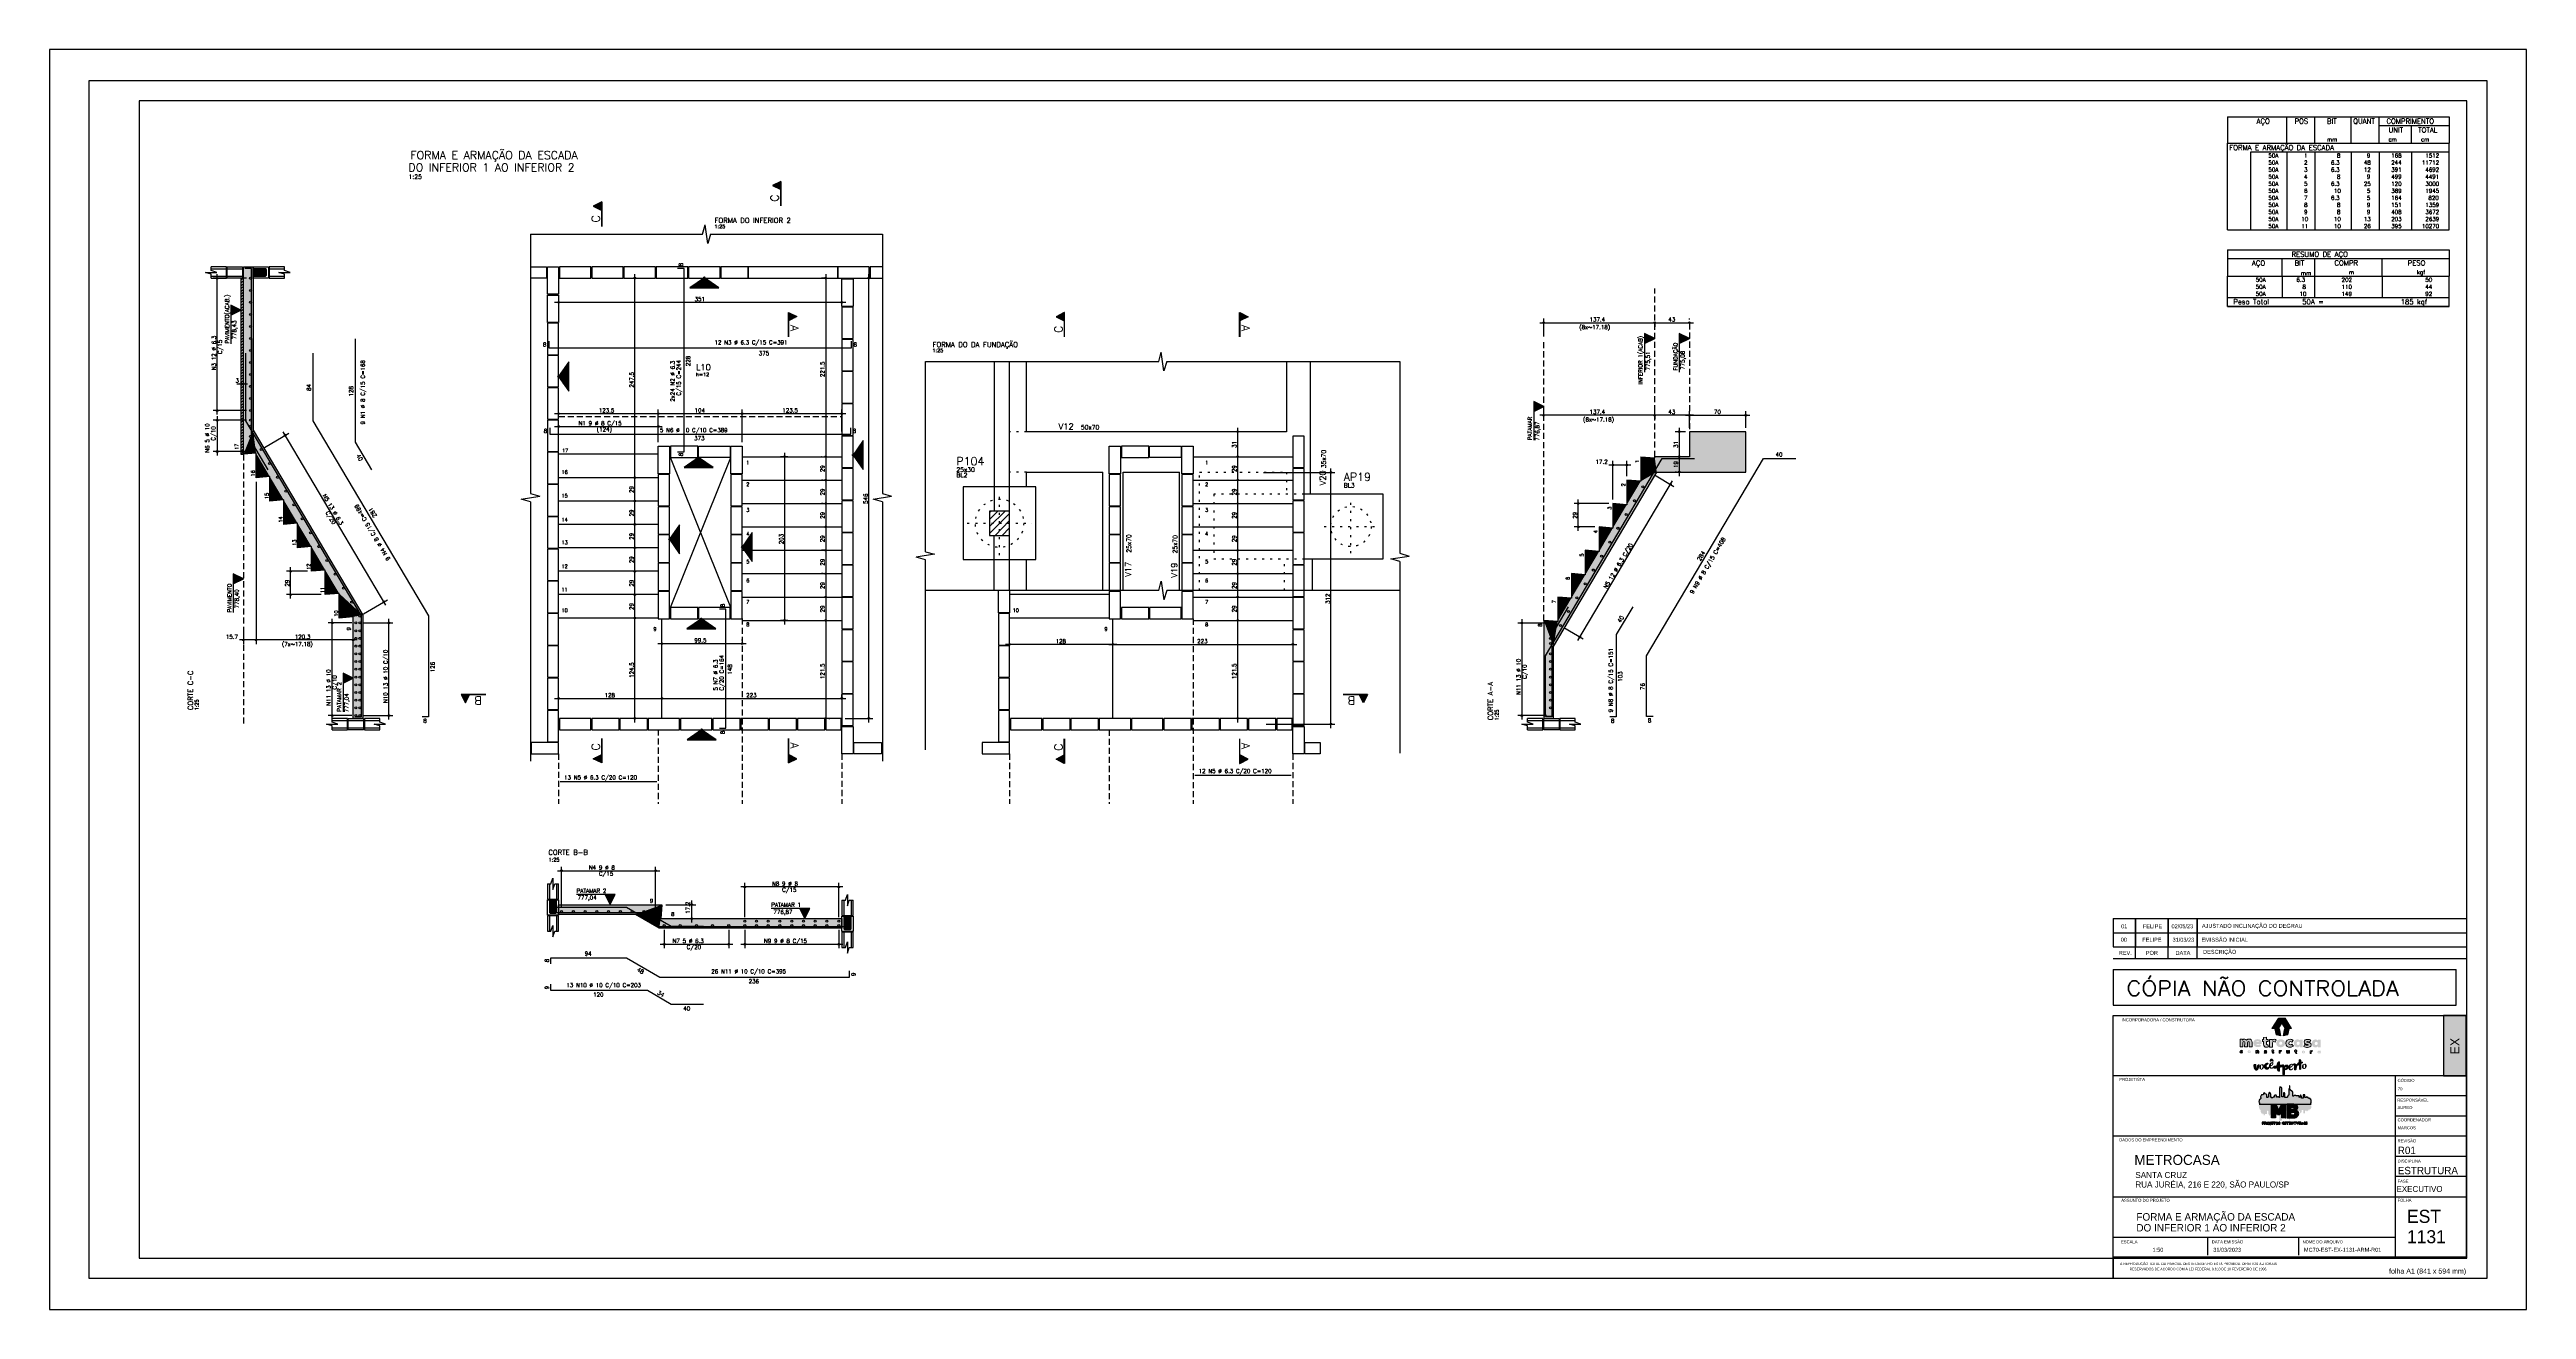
# Model space of a CAD drawing. Extents: x -2 to 121, y -2 to 61.
import ezdxf
from ezdxf.enums import TextEntityAlignment as Align

# ---------------------------------------------------------------- set-up
doc = ezdxf.new("R2010")
doc.units = 0
doc.header["$MEASUREMENT"] = 0
for name, pattern in [('ESTILO_TQS_0001', [0.45, 0.3, -0.15]), ('ESTILO_TQS_0002', [0.4, 0.1, -0.3]), ('HIDDEN', [9.525, 6.35, -3.175])]:
    doc.linetypes.add(name, pattern=pattern)
doc.layers.get('0').update_dxf_attribs({"linetype": 'CONTINUOUS'})
doc.layers.get('Defpoints').update_dxf_attribs({"linetype": 'CONTINUOUS'})
for name, color, linetype in [('213', 252, 'CONTINUOUS'), ('ARQ-MAR', 2, 'CONTINUOUS'), ('ARQ_CAR', 7, 'CONTINUOUS'), ('ARQ_CAR-TXT', 7, 'CONTINUOUS'), ('ARQ_FOLHA', 7, 'CONTINUOUS'), ('ARQ_TXT-2', 2, 'CONTINUOUS'), ('ARQ_TXT-4', 4, 'CONTINUOUS'), ('H7', 1, 'CONTINUOUS'), ('Layer 1', 7, 'CONTINUOUS'), ('PENA_01', 1, 'CONTINUOUS'), ('PENA_02', 2, 'CONTINUOUS'), ('PENA_03', 3, 'CONTINUOUS'), ('PENA_04', 4, 'CONTINUOUS'), ('PENA_05', 5, 'CONTINUOUS'), ('PENA_06', 6, 'CONTINUOUS'), ('PENA_10', 253, 'CONTINUOUS'), ('PENA_23', 50, 'CONTINUOUS'), ('PSG-NV1-HTC-251', 251, 'CONTINUOUS'), ('PSG-NV2-FLH-SELO', 1, 'CONTINUOUS'), ('ver', 20, 'CONTINUOUS'), ('xx-folha', 7, 'CONTINUOUS')]:
    doc.layers.add(name, color=color, linetype=linetype)
doc.styles.add('01-MILLEU', font='GOTHIC.TTF')
doc.styles.add('CARIMBO', font='romans.shx', dxfattribs={"height": 30})
doc.styles.add('R300', font='SIMPLEX.SHX', dxfattribs={"width": 1.1, "height": 5.5})
doc.styles.get("Standard").update_dxf_attribs({"font": 'ROMANS.SHX'})
doc.styles.add('TQS_ARIAL', font='arial.ttf')

# ---------------------------------------------------------------- blocks, each defined once
blk = doc.blocks.new('METROCASA')
at = {"layer": 'Layer 1', "true_color": 0xed1c24}
h = blk.add_hatch(color=240, dxfattribs=at)
h.dxf.hatch_style = 2
h.paths.add_polyline_path([(-1.29, 0.86), (-1.02, -0.59), (0.13, -0.85), (-0.13, 0.85)])
h.paths.add_polyline_path([(2.84, 0.94), (1.22, 3.51), (-0.37, 3.52), (1.27, 0.94)])
h.paths.add_polyline_path([(-2.08, 0.96), (-0.44, 0.95), (0.36, 2.19), (-0.45, 3.48)])
h.paths.add_polyline_path([(0.77, -0.85), (1.92, -0.6), (2.21, 0.84), (1.05, 0.84)])
at = {"layer": 'Layer 1', "true_color": 0x404041}
h = blk.add_hatch(color=250, dxfattribs=at)
h.dxf.hatch_style = 2
edge = h.paths.add_edge_path()
edge.add_spline(control_points=[(-3.66, -4.74), (-3.71, -4.74), (-3.72, -4.72), (-3.72, -4.71), (-3.72, -4.68), (-3.69, -4.68), (-3.66, -4.68), (-3.6, -4.68), (-3.52, -4.7), (-3.48, -4.72), (-3.48, -4.72), (-3.38, -4.57), (-3.38, -4.57), (-3.44, -4.52), (-3.54, -4.48), (-3.65, -4.48), (-3.81, -4.48), (-3.97, -4.54), (-3.97, -4.71), (-3.97, -4.87), (-3.81, -4.92), (-3.68, -4.93), (-3.63, -4.93), (-3.61, -4.94), (-3.61, -4.97), (-3.61, -4.99), (-3.63, -5), (-3.68, -5), (-3.73, -5), (-3.81, -4.99), (-3.92, -4.92), (-3.92, -4.92), (-4, -5.11), (-4, -5.11), (-3.92, -5.16), (-3.79, -5.2), (-3.67, -5.2), (-3.51, -5.2), (-3.36, -5.14), (-3.35, -4.97), (-3.35, -4.79), (-3.52, -4.75), (-3.66, -4.74)], knot_values=[0, 0, 0, 0, 1, 1, 1, 2, 2, 2, 3, 3, 3, 4, 4, 4, 5, 5, 5, 6, 6, 6, 7, 7, 7, 8, 8, 8, 9, 9, 9, 10, 10, 10, 11, 11, 11, 12, 12, 12, 13, 13, 13, 14, 14, 14, 14], degree=3, periodic=0)
edge = h.paths.add_edge_path()
edge.add_spline(control_points=[(-5.55, -4.47), (-5.62, -4.47), (-5.7, -4.5), (-5.76, -4.56), (-5.76, -4.56), (-5.77, -4.49), (-5.77, -4.49), (-5.77, -4.49), (-6, -4.49), (-6, -4.49), (-6, -4.49), (-6, -5.17), (-6, -5.17), (-6, -5.17), (-5.75, -5.17), (-5.75, -5.17), (-5.75, -5.17), (-5.75, -4.81), (-5.75, -4.81), (-5.75, -4.72), (-5.69, -4.68), (-5.63, -4.68), (-5.58, -4.68), (-5.54, -4.71), (-5.54, -4.79), (-5.54, -4.79), (-5.54, -5.17), (-5.54, -5.17), (-5.54, -5.17), (-5.29, -5.17), (-5.29, -5.17), (-5.29, -5.17), (-5.28, -4.79), (-5.28, -4.79), (-5.28, -4.55), (-5.4, -4.48), (-5.55, -4.47)], knot_values=[0, 0, 0, 0, 1, 1, 1, 2, 2, 2, 3, 3, 3, 4, 4, 4, 5, 5, 5, 6, 6, 6, 7, 7, 7, 8, 8, 8, 9, 9, 9, 10, 10, 10, 11, 11, 11, 12, 12, 12, 12], degree=3, periodic=0)
edge = h.paths.add_edge_path()
edge.add_spline(control_points=[(-7.69, -4.46), (-7.89, -4.46), (-8.08, -4.57), (-8.08, -4.82), (-8.08, -5.06), (-7.89, -5.17), (-7.69, -5.17), (-7.5, -5.18), (-7.3, -5.07), (-7.3, -4.82), (-7.3, -4.57), (-7.49, -4.47), (-7.69, -4.46)], knot_values=[0, 0, 0, 0, 1, 1, 1, 2, 2, 2, 3, 3, 3, 4, 4, 4, 4], degree=3, periodic=0)
edge = h.paths.add_edge_path()
edge.add_spline(control_points=[(-7.69, -4.97), (-7.78, -4.97), (-7.83, -4.9), (-7.83, -4.82), (-7.83, -4.74), (-7.78, -4.67), (-7.69, -4.67), (-7.6, -4.67), (-7.55, -4.74), (-7.55, -4.82), (-7.55, -4.9), (-7.61, -4.97), (-7.69, -4.97)], knot_values=[0, 0, 0, 0, 1, 1, 1, 2, 2, 2, 3, 3, 3, 4, 4, 4, 4], degree=3, periodic=0)
edge = h.paths.add_edge_path()
edge.add_spline(control_points=[(-9.57, -4.95), (-9.67, -4.95), (-9.72, -4.88), (-9.72, -4.81), (-9.72, -4.73), (-9.67, -4.66), (-9.57, -4.66), (-9.53, -4.66), (-9.49, -4.67), (-9.46, -4.71), (-9.46, -4.71), (-9.32, -4.56), (-9.32, -4.56), (-9.39, -4.49), (-9.49, -4.45), (-9.59, -4.45), (-9.78, -4.45), (-9.97, -4.56), (-9.97, -4.81), (-9.97, -5.06), (-9.78, -5.16), (-9.59, -5.16), (-9.48, -5.16), (-9.39, -5.12), (-9.3, -5.05), (-9.3, -5.05), (-9.45, -4.9), (-9.45, -4.9), (-9.48, -4.93), (-9.53, -4.95), (-9.57, -4.95)], knot_values=[0, 0, 0, 0, 1, 1, 1, 2, 2, 2, 3, 3, 3, 4, 4, 4, 5, 5, 5, 6, 6, 6, 7, 7, 7, 8, 8, 8, 9, 9, 9, 10, 10, 10, 10], degree=3, periodic=0)
edge = h.paths.add_edge_path()
edge.add_spline(control_points=[(-1.68, -5), (-1.72, -5), (-1.74, -4.98), (-1.74, -4.93), (-1.74, -4.93), (-1.74, -4.71), (-1.74, -4.71), (-1.74, -4.71), (-1.59, -4.71), (-1.59, -4.71), (-1.59, -4.71), (-1.59, -4.52), (-1.59, -4.52), (-1.59, -4.52), (-1.74, -4.52), (-1.74, -4.52), (-1.74, -4.52), (-1.74, -4.32), (-1.74, -4.32), (-1.74, -4.32), (-1.99, -4.34), (-1.99, -4.34), (-1.99, -4.34), (-1.99, -4.51), (-1.99, -4.51), (-1.99, -4.51), (-2.1, -4.51), (-2.1, -4.51), (-2.1, -4.51), (-2.1, -4.71), (-2.1, -4.71), (-2.1, -4.71), (-1.99, -4.71), (-1.99, -4.71), (-1.99, -4.71), (-1.99, -4.93), (-1.99, -4.93), (-2, -5.14), (-1.88, -5.21), (-1.74, -5.21), (-1.67, -5.21), (-1.61, -5.19), (-1.55, -5.16), (-1.55, -5.16), (-1.6, -4.97), (-1.6, -4.97), (-1.62, -4.99), (-1.65, -5), (-1.68, -5)], knot_values=[0, 0, 0, 0, 1, 1, 1, 2, 2, 2, 3, 3, 3, 4, 4, 4, 5, 5, 5, 6, 6, 6, 7, 7, 7, 8, 8, 8, 9, 9, 9, 10, 10, 10, 11, 11, 11, 12, 12, 12, 13, 13, 13, 14, 14, 14, 15, 15, 15, 16, 16, 16, 16], degree=3, periodic=0)
edge = h.paths.add_edge_path()
edge.add_spline(control_points=[(9.78, -4.57), (9.78, -4.57), (9.77, -4.65), (9.77, -4.65), (9.73, -4.59), (9.66, -4.56), (9.57, -4.56), (9.37, -4.56), (9.24, -4.71), (9.24, -4.91), (9.24, -5.11), (9.35, -5.25), (9.55, -5.26), (9.62, -5.27), (9.71, -5.24), (9.77, -5.18), (9.77, -5.18), (9.78, -5.25), (9.78, -5.25), (9.78, -5.25), (10.01, -5.25), (10.01, -5.25), (10.01, -5.25), (10.02, -4.57), (10.02, -4.57), (10.02, -4.57), (9.78, -4.57), (9.78, -4.57)], knot_values=[0, 0, 0, 0, 1, 1, 1, 2, 2, 2, 3, 3, 3, 4, 4, 4, 5, 5, 5, 6, 6, 6, 7, 7, 7, 8, 8, 8, 9, 9, 9, 9], degree=3, periodic=0)
edge = h.paths.add_edge_path()
edge.add_spline(control_points=[(9.62, -5.06), (9.55, -5.06), (9.49, -5), (9.49, -4.91), (9.49, -4.82), (9.55, -4.76), (9.62, -4.76), (9.71, -4.76), (9.76, -4.82), (9.76, -4.91), (9.76, -4.99), (9.71, -5.06), (9.62, -5.06)], knot_values=[0, 0, 0, 0, 1, 1, 1, 2, 2, 2, 3, 3, 3, 4, 4, 4, 4], degree=3, periodic=0)
edge = h.paths.add_edge_path()
edge.add_spline(control_points=[(7.69, -4.64), (7.69, -4.64), (7.68, -4.56), (7.68, -4.56), (7.68, -4.56), (7.45, -4.56), (7.45, -4.56), (7.45, -4.56), (7.45, -5.24), (7.45, -5.24), (7.45, -5.24), (7.7, -5.24), (7.7, -5.24), (7.7, -5.24), (7.7, -4.89), (7.7, -4.89), (7.7, -4.8), (7.76, -4.76), (7.82, -4.76), (7.86, -4.76), (7.89, -4.77), (7.93, -4.8), (7.93, -4.8), (8.04, -4.62), (8.04, -4.62), (7.99, -4.57), (7.93, -4.55), (7.86, -4.55), (7.79, -4.55), (7.73, -4.57), (7.69, -4.64)], knot_values=[0, 0, 0, 0, 1, 1, 1, 2, 2, 2, 3, 3, 3, 4, 4, 4, 5, 5, 5, 6, 6, 6, 7, 7, 7, 8, 8, 8, 9, 9, 9, 10, 10, 10, 10], degree=3, periodic=0)
edge = h.paths.add_edge_path()
edge.add_spline(control_points=[(5.76, -4.54), (5.56, -4.54), (5.37, -4.64), (5.37, -4.89), (5.37, -5.14), (5.56, -5.24), (5.75, -5.25), (5.95, -5.25), (6.14, -5.14), (6.14, -4.89), (6.15, -4.65), (5.96, -4.54), (5.76, -4.54)], knot_values=[0, 0, 0, 0, 1, 1, 1, 2, 2, 2, 3, 3, 3, 4, 4, 4, 4], degree=3, periodic=0)
edge = h.paths.add_edge_path()
edge.add_spline(control_points=[(5.76, -5.04), (5.67, -5.04), (5.62, -4.97), (5.62, -4.89), (5.62, -4.81), (5.67, -4.74), (5.76, -4.74), (5.85, -4.74), (5.9, -4.81), (5.9, -4.89), (5.9, -4.97), (5.84, -5.04), (5.76, -5.04)], knot_values=[0, 0, 0, 0, 1, 1, 1, 2, 2, 2, 3, 3, 3, 4, 4, 4, 4], degree=3, periodic=0)
edge = h.paths.add_edge_path()
edge.add_spline(control_points=[(4, -5.03), (3.96, -5.03), (3.94, -5.01), (3.93, -4.96), (3.93, -4.96), (3.94, -4.74), (3.94, -4.74), (3.94, -4.74), (4.09, -4.74), (4.09, -4.74), (4.09, -4.74), (4.09, -4.55), (4.09, -4.55), (4.09, -4.55), (3.94, -4.55), (3.94, -4.55), (3.94, -4.55), (3.94, -4.35), (3.94, -4.35), (3.94, -4.35), (3.69, -4.38), (3.69, -4.38), (3.69, -4.38), (3.69, -4.54), (3.69, -4.54), (3.69, -4.54), (3.58, -4.54), (3.58, -4.54), (3.58, -4.54), (3.58, -4.74), (3.58, -4.74), (3.58, -4.74), (3.69, -4.74), (3.69, -4.74), (3.69, -4.74), (3.68, -4.96), (3.68, -4.96), (3.68, -5.17), (3.8, -5.24), (3.93, -5.24), (4, -5.24), (4.07, -5.22), (4.13, -5.19), (4.13, -5.19), (4.08, -5), (4.08, -5), (4.05, -5.02), (4.03, -5.03), (4, -5.03)], knot_values=[0, 0, 0, 0, 1, 1, 1, 2, 2, 2, 3, 3, 3, 4, 4, 4, 5, 5, 5, 6, 6, 6, 7, 7, 7, 8, 8, 8, 9, 9, 9, 10, 10, 10, 11, 11, 11, 12, 12, 12, 13, 13, 13, 14, 14, 14, 15, 15, 15, 16, 16, 16, 16], degree=3, periodic=0)
edge = h.paths.add_edge_path()
edge.add_spline(control_points=[(2.03, -4.89), (2.03, -4.98), (1.97, -5.02), (1.91, -5.02), (1.87, -5.02), (1.82, -4.99), (1.82, -4.9), (1.82, -4.9), (1.82, -4.53), (1.82, -4.53), (1.82, -4.53), (1.57, -4.53), (1.57, -4.53), (1.57, -4.53), (1.57, -4.9), (1.57, -4.9), (1.57, -5.15), (1.69, -5.22), (1.83, -5.22), (1.9, -5.23), (1.99, -5.2), (2.05, -5.14), (2.05, -5.14), (2.06, -5.21), (2.06, -5.21), (2.06, -5.21), (2.28, -5.21), (2.28, -5.21), (2.28, -5.21), (2.28, -4.53), (2.28, -4.53), (2.28, -4.53), (2.03, -4.53), (2.03, -4.53), (2.03, -4.53), (2.03, -4.89), (2.03, -4.89)], knot_values=[0, 0, 0, 0, 1, 1, 1, 2, 2, 2, 3, 3, 3, 4, 4, 4, 5, 5, 5, 6, 6, 6, 7, 7, 7, 8, 8, 8, 9, 9, 9, 10, 10, 10, 11, 11, 11, 12, 12, 12, 12], degree=3, periodic=0)
edge = h.paths.add_edge_path()
edge.add_spline(control_points=[(-0.02, -4.59), (-0.02, -4.59), (-0.04, -4.52), (-0.04, -4.52), (-0.04, -4.52), (-0.26, -4.52), (-0.26, -4.52), (-0.26, -4.52), (-0.27, -5.2), (-0.27, -5.2), (-0.27, -5.2), (-0.02, -5.2), (-0.02, -5.2), (-0.02, -5.2), (-0.01, -4.85), (-0.01, -4.85), (-0.01, -4.76), (0.04, -4.72), (0.1, -4.72), (0.15, -4.72), (0.18, -4.73), (0.22, -4.76), (0.22, -4.76), (0.32, -4.58), (0.32, -4.58), (0.28, -4.53), (0.21, -4.51), (0.14, -4.5), (0.08, -4.5), (0.01, -4.53), (-0.02, -4.59)], knot_values=[0, 0, 0, 0, 1, 1, 1, 2, 2, 2, 3, 3, 3, 4, 4, 4, 5, 5, 5, 6, 6, 6, 7, 7, 7, 8, 8, 8, 9, 9, 9, 10, 10, 10, 10], degree=3, periodic=0)
at = {"layer": 'Layer 1', "true_color": 0xed1c24}
h = blk.add_hatch(color=240, dxfattribs=at)
h.dxf.hatch_style = 2
edge = h.paths.add_edge_path()
edge.add_spline(control_points=[(-1.94, -1.96), (-1.94, -1.96), (-1.98, -1.76), (-1.98, -1.76), (-1.98, -1.76), (-2.62, -1.75), (-2.62, -1.75), (-2.62, -1.75), (-2.63, -3.66), (-2.63, -3.66), (-2.63, -3.66), (-1.92, -3.66), (-1.92, -3.66), (-1.92, -3.66), (-1.91, -2.67), (-1.91, -2.67), (-1.91, -2.42), (-1.76, -2.31), (-1.58, -2.31), (-1.46, -2.31), (-1.38, -2.34), (-1.26, -2.43), (-1.26, -2.43), (-0.98, -1.92), (-0.98, -1.92), (-1.1, -1.79), (-1.28, -1.71), (-1.48, -1.71), (-1.66, -1.71), (-1.84, -1.79), (-1.94, -1.96)], knot_values=[0, 0, 0, 0, 1, 1, 1, 2, 2, 2, 3, 3, 3, 4, 4, 4, 5, 5, 5, 6, 6, 6, 7, 7, 7, 8, 8, 8, 9, 9, 9, 10, 10, 10, 10], degree=3, periodic=0)
edge = h.paths.add_edge_path()
edge.add_spline(control_points=[(-5.6, -1.69), (-6.11, -1.69), (-6.66, -1.99), (-6.66, -2.69), (-6.67, -3.38), (-6.16, -3.68), (-5.56, -3.68), (-5.23, -3.68), (-4.92, -3.58), (-4.69, -3.37), (-4.69, -3.37), (-5.04, -2.98), (-5.04, -2.98), (-5.16, -3.07), (-5.32, -3.13), (-5.53, -3.13), (-5.68, -3.13), (-5.9, -3.06), (-5.95, -2.89), (-5.95, -2.89), (-4.62, -2.89), (-4.62, -2.89), (-4.45, -2.14), (-4.92, -1.69), (-5.6, -1.69)], knot_values=[0, 0, 0, 0, 1, 1, 1, 2, 2, 2, 3, 3, 3, 4, 4, 4, 5, 5, 5, 6, 6, 6, 7, 7, 7, 8, 8, 8, 8], degree=3, periodic=0)
edge = h.paths.add_edge_path()
edge.add_spline(control_points=[(-5.94, -2.43), (-5.89, -2.12), (-5.27, -2.13), (-5.25, -2.43), (-5.25, -2.43), (-5.94, -2.43), (-5.94, -2.43)], knot_values=[0, 0, 0, 0, 1, 1, 1, 2, 2, 2, 2], degree=3, periodic=0)
edge = h.paths.add_edge_path()
edge.add_spline(control_points=[(4.86, -2), (4.76, -1.84), (4.58, -1.75), (4.31, -1.75), (3.75, -1.74), (3.38, -2.17), (3.38, -2.74), (3.37, -3.29), (3.68, -3.69), (4.24, -3.73), (4.45, -3.74), (4.71, -3.67), (4.87, -3.49), (4.87, -3.49), (4.9, -3.7), (4.9, -3.7), (4.9, -3.7), (5.56, -3.7), (5.56, -3.7), (5.56, -3.7), (5.57, -1.8), (5.57, -1.8), (5.57, -1.8), (4.9, -1.79), (4.9, -1.79), (4.9, -1.79), (4.86, -2), (4.86, -2)], knot_values=[0, 0, 0, 0, 1, 1, 1, 2, 2, 2, 3, 3, 3, 4, 4, 4, 5, 5, 5, 6, 6, 6, 7, 7, 7, 8, 8, 8, 9, 9, 9, 9], degree=3, periodic=0)
edge = h.paths.add_edge_path()
edge.add_spline(control_points=[(4.46, -3.16), (4.25, -3.16), (4.08, -3.01), (4.08, -2.74), (4.08, -2.47), (4.25, -2.32), (4.47, -2.32), (4.72, -2.32), (4.86, -2.49), (4.86, -2.74), (4.86, -2.97), (4.7, -3.16), (4.46, -3.16)], knot_values=[0, 0, 0, 0, 1, 1, 1, 2, 2, 2, 3, 3, 3, 4, 4, 4, 4], degree=3, periodic=0)
edge = h.paths.add_edge_path()
edge.add_spline(control_points=[(-7.68, -1.68), (-7.94, -1.68), (-8.15, -1.76), (-8.31, -1.95), (-8.4, -1.77), (-8.59, -1.69), (-8.78, -1.68), (-8.98, -1.68), (-9.19, -1.76), (-9.31, -1.92), (-9.31, -1.92), (-9.36, -1.72), (-9.36, -1.72), (-9.36, -1.72), (-9.95, -1.71), (-9.95, -1.71), (-9.95, -1.71), (-9.96, -3.62), (-9.96, -3.62), (-9.96, -3.62), (-9.26, -3.62), (-9.26, -3.62), (-9.26, -3.62), (-9.25, -2.58), (-9.25, -2.58), (-9.25, -2.37), (-9.12, -2.27), (-9, -2.27), (-8.87, -2.27), (-8.8, -2.35), (-8.8, -2.57), (-8.8, -2.57), (-8.81, -3.62), (-8.81, -3.62), (-8.81, -3.62), (-8.11, -3.63), (-8.11, -3.63), (-8.11, -3.63), (-8.1, -2.58), (-8.1, -2.58), (-8.1, -2.37), (-7.98, -2.29), (-7.86, -2.29), (-7.75, -2.29), (-7.66, -2.37), (-7.66, -2.57), (-7.66, -2.57), (-7.67, -3.63), (-7.67, -3.63), (-7.67, -3.63), (-6.96, -3.63), (-6.96, -3.63), (-6.96, -3.63), (-6.95, -2.57), (-6.95, -2.57), (-6.95, -1.94), (-7.26, -1.68), (-7.68, -1.68)], knot_values=[0, 0, 0, 0, 1, 1, 1, 2, 2, 2, 3, 3, 3, 4, 4, 4, 5, 5, 5, 6, 6, 6, 7, 7, 7, 8, 8, 8, 9, 9, 9, 10, 10, 10, 11, 11, 11, 12, 12, 12, 13, 13, 13, 14, 14, 14, 15, 15, 15, 16, 16, 16, 17, 17, 17, 18, 18, 18, 19, 19, 19, 19], degree=3, periodic=0)
edge = h.paths.add_edge_path()
edge.add_spline(control_points=[(-3.23, -3.11), (-3.34, -3.11), (-3.41, -3.06), (-3.42, -2.93), (-3.42, -2.93), (-3.41, -2.3), (-3.41, -2.3), (-3.41, -2.3), (-2.98, -2.3), (-2.98, -2.3), (-2.98, -2.3), (-2.98, -1.76), (-2.98, -1.76), (-2.98, -1.76), (-3.41, -1.76), (-3.41, -1.76), (-3.41, -1.76), (-3.4, -1.21), (-3.4, -1.21), (-3.4, -1.21), (-4.11, -1.28), (-4.11, -1.28), (-4.11, -1.28), (-4.11, -1.76), (-4.11, -1.76), (-4.11, -1.76), (-4.42, -1.75), (-4.42, -1.75), (-4.42, -1.75), (-4.42, -2.3), (-4.42, -2.3), (-4.42, -2.3), (-4.11, -2.3), (-4.11, -2.3), (-4.11, -2.3), (-4.12, -2.92), (-4.12, -2.92), (-4.13, -3.52), (-3.79, -3.69), (-3.42, -3.7), (-3.22, -3.7), (-3.03, -3.66), (-2.87, -3.57), (-2.87, -3.57), (-3.02, -3.05), (-3.02, -3.05), (-3.08, -3.09), (-3.16, -3.11), (-3.23, -3.11)], knot_values=[0, 0, 0, 0, 1, 1, 1, 2, 2, 2, 3, 3, 3, 4, 4, 4, 5, 5, 5, 6, 6, 6, 7, 7, 7, 8, 8, 8, 9, 9, 9, 10, 10, 10, 11, 11, 11, 12, 12, 12, 13, 13, 13, 14, 14, 14, 15, 15, 15, 16, 16, 16, 16], degree=3, periodic=0)
edge = h.paths.add_edge_path()
edge.add_spline(control_points=[(2.53, -3.13), (2.26, -3.13), (2.12, -2.94), (2.12, -2.74), (2.12, -2.5), (2.27, -2.3), (2.54, -2.3), (2.66, -2.3), (2.77, -2.35), (2.86, -2.44), (2.86, -2.44), (3.24, -2.04), (3.24, -2.04), (3.04, -1.84), (2.77, -1.74), (2.5, -1.74), (1.96, -1.73), (1.43, -2.04), (1.42, -2.73), (1.42, -3.44), (1.94, -3.72), (2.5, -3.72), (2.78, -3.72), (3.06, -3.6), (3.28, -3.4), (3.28, -3.4), (2.88, -2.98), (2.88, -2.98), (2.79, -3.08), (2.66, -3.13), (2.53, -3.13)], knot_values=[0, 0, 0, 0, 1, 1, 1, 2, 2, 2, 3, 3, 3, 4, 4, 4, 5, 5, 5, 6, 6, 6, 7, 7, 7, 8, 8, 8, 9, 9, 9, 10, 10, 10, 10], degree=3, periodic=0)
edge = h.paths.add_edge_path()
edge.add_spline(control_points=[(9.37, -1.82), (9.37, -1.82), (9.33, -2.02), (9.33, -2.02), (9.23, -1.87), (9.04, -1.77), (8.77, -1.77), (8.22, -1.77), (7.85, -2.2), (7.84, -2.76), (7.84, -3.31), (8.15, -3.71), (8.71, -3.75), (8.92, -3.76), (9.17, -3.7), (9.34, -3.51), (9.34, -3.51), (9.37, -3.72), (9.37, -3.72), (9.37, -3.72), (10.02, -3.72), (10.02, -3.72), (10.02, -3.72), (10.03, -1.82), (10.03, -1.82), (10.03, -1.82), (9.37, -1.82), (9.37, -1.82)], knot_values=[0, 0, 0, 0, 1, 1, 1, 2, 2, 2, 3, 3, 3, 4, 4, 4, 5, 5, 5, 6, 6, 6, 7, 7, 7, 8, 8, 8, 9, 9, 9, 9], degree=3, periodic=0)
edge = h.paths.add_edge_path()
edge.add_spline(control_points=[(8.93, -3.18), (8.71, -3.18), (8.55, -3.03), (8.55, -2.76), (8.55, -2.5), (8.72, -2.34), (8.93, -2.35), (9.18, -2.35), (9.32, -2.51), (9.32, -2.77), (9.32, -2.99), (9.17, -3.18), (8.93, -3.18)], knot_values=[0, 0, 0, 0, 1, 1, 1, 2, 2, 2, 3, 3, 3, 4, 4, 4, 4], degree=3, periodic=0)
edge = h.paths.add_edge_path()
edge.add_spline(control_points=[(6.78, -2.48), (6.66, -2.48), (6.63, -2.42), (6.63, -2.39), (6.63, -2.32), (6.7, -2.29), (6.8, -2.3), (6.96, -2.29), (7.18, -2.35), (7.28, -2.41), (7.28, -2.41), (7.58, -1.99), (7.58, -1.99), (7.4, -1.85), (7.12, -1.76), (6.81, -1.76), (6.36, -1.75), (5.93, -1.92), (5.93, -2.38), (5.92, -2.84), (6.37, -2.99), (6.74, -3), (6.88, -3.02), (6.94, -3.05), (6.94, -3.11), (6.94, -3.17), (6.87, -3.2), (6.75, -3.2), (6.59, -3.19), (6.36, -3.18), (6.07, -2.98), (6.07, -2.98), (5.84, -3.5), (5.84, -3.5), (6.05, -3.66), (6.43, -3.75), (6.76, -3.76), (7.22, -3.76), (7.65, -3.58), (7.65, -3.11), (7.65, -2.61), (7.17, -2.49), (6.78, -2.48)], knot_values=[0, 0, 0, 0, 1, 1, 1, 2, 2, 2, 3, 3, 3, 4, 4, 4, 5, 5, 5, 6, 6, 6, 7, 7, 7, 8, 8, 8, 9, 9, 9, 10, 10, 10, 11, 11, 11, 12, 12, 12, 13, 13, 13, 14, 14, 14, 14], degree=3, periodic=0)
edge = h.paths.add_edge_path()
edge.add_spline(control_points=[(0.13, -1.72), (-0.42, -1.72), (-0.95, -2.01), (-0.96, -2.72), (-0.96, -3.41), (-0.42, -3.71), (0.12, -3.72), (0.66, -3.72), (1.21, -3.42), (1.22, -2.73), (1.22, -2.03), (0.7, -1.73), (0.13, -1.72)], knot_values=[0, 0, 0, 0, 1, 1, 1, 2, 2, 2, 3, 3, 3, 4, 4, 4, 4], degree=3, periodic=0)
edge = h.paths.add_edge_path()
edge.add_spline(control_points=[(0.13, -3.13), (-0.12, -3.13), (-0.27, -2.94), (-0.26, -2.72), (-0.26, -2.5), (-0.12, -2.3), (0.13, -2.31), (0.38, -2.31), (0.52, -2.5), (0.52, -2.72), (0.52, -2.96), (0.37, -3.14), (0.13, -3.13)], knot_values=[0, 0, 0, 0, 1, 1, 1, 2, 2, 2, 3, 3, 3, 4, 4, 4, 4], degree=3, periodic=0)
at = {"layer": 'Layer 1', "true_color": 0x404041}
h = blk.add_hatch(color=250, dxfattribs=at)
h.dxf.hatch_style = 2
edge = h.paths.add_edge_path()
edge.add_spline(control_points=[(-2.43, -7.17), (-2.4, -7.16), (-2.38, -7.15), (-2.36, -7.14), (-2.33, -7.13), (-2.31, -7.11), (-2.3, -7.09), (-2.28, -7.07), (-2.26, -7.04), (-2.24, -7.01), (-2.22, -6.98), (-2.2, -6.95), (-2.17, -6.92), (-2.15, -6.93), (-2.11, -6.95), (-2.08, -6.98), (-2.05, -7.01), (-2.01, -7.04), (-1.98, -7.06), (-1.94, -7.09), (-1.9, -7.11), (-1.87, -7.13), (-1.84, -7.14), (-1.81, -7.14), (-1.78, -7.12), (-1.75, -7.1), (-1.75, -7.07), (-1.76, -7.02), (-1.78, -6.98), (-1.8, -6.94), (-1.84, -6.89), (-1.87, -6.84), (-1.91, -6.8), (-1.96, -6.76), (-2, -6.72), (-2.04, -6.69), (-2.07, -6.68), (-2.11, -6.66), (-2.15, -6.65), (-2.18, -6.64), (-2.21, -6.64), (-2.24, -6.64), (-2.26, -6.65), (-2.29, -6.66), (-2.31, -6.68), (-2.33, -6.71), (-2.35, -6.73), (-2.36, -6.77), (-2.38, -6.82), (-2.4, -6.84), (-2.41, -6.87), (-2.43, -6.91), (-2.44, -6.95), (-2.46, -6.99), (-2.47, -7.03), (-2.48, -7.07), (-2.48, -7.11), (-2.48, -7.14), (-2.47, -7.16), (-2.46, -7.18), (-2.43, -7.17)], knot_values=[0, 0, 0, 0, 1, 1, 1, 2, 2, 2, 3, 3, 3, 4, 4, 4, 5, 5, 5, 6, 6, 6, 7, 7, 7, 8, 8, 8, 9, 9, 9, 10, 10, 10, 11, 11, 11, 12, 12, 12, 13, 13, 13, 14, 14, 14, 15, 15, 15, 16, 16, 16, 17, 17, 17, 18, 18, 18, 19, 19, 19, 20, 20, 20, 20], degree=3, periodic=0)
edge = h.paths.add_edge_path()
edge.add_spline(control_points=[(-5.26, -8.04), (-5.28, -8.03), (-5.33, -8.05), (-5.4, -8.1), (-5.49, -8.17), (-5.55, -8.25), (-5.6, -8.35), (-5.65, -8.45), (-5.69, -8.55), (-5.71, -8.65), (-5.74, -8.76), (-5.76, -8.85), (-5.77, -8.93), (-5.78, -9.02), (-5.8, -9.07), (-5.81, -9.1), (-5.83, -9.13), (-5.85, -9.12), (-5.88, -9.08), (-5.91, -9.04), (-5.94, -8.98), (-5.97, -8.89), (-6, -8.8), (-6.02, -8.7), (-6.04, -8.57), (-6.05, -8.44), (-6.05, -8.3), (-6.03, -8.14), (-6.03, -8.11), (-6.04, -8.08), (-6.06, -8.06), (-6.09, -8.03), (-6.12, -8.01), (-6.16, -8), (-6.2, -7.98), (-6.25, -7.98), (-6.3, -7.98), (-6.35, -7.99), (-6.4, -8), (-6.45, -8.03), (-6.48, -8.05), (-6.5, -8.08), (-6.52, -8.13), (-6.53, -8.18), (-6.53, -8.24), (-6.53, -8.31), (-6.53, -8.38), (-6.52, -8.45), (-6.5, -8.52), (-6.49, -8.6), (-6.47, -8.67), (-6.45, -8.74), (-6.43, -8.81), (-6.41, -8.87), (-6.39, -8.93), (-6.36, -8.98), (-6.34, -9.03), (-6.32, -9.05), (-6.29, -9.1), (-6.26, -9.14), (-6.23, -9.18), (-6.19, -9.23), (-6.16, -9.27), (-6.11, -9.3), (-6.07, -9.34), (-6.02, -9.36), (-5.96, -9.37), (-5.9, -9.38), (-5.83, -9.38), (-5.75, -9.35), (-5.71, -9.34), (-5.67, -9.31), (-5.63, -9.25), (-5.58, -9.19), (-5.54, -9.12), (-5.51, -9.05), (-5.47, -8.98), (-5.44, -8.9), (-5.41, -8.82), (-5.38, -8.74), (-5.36, -8.67), (-5.34, -8.61), (-5.32, -8.53), (-5.29, -8.44), (-5.27, -8.36), (-5.25, -8.27), (-5.23, -8.2), (-5.23, -8.15), (-5.22, -8.09), (-5.23, -8.06), (-5.26, -8.04)], knot_values=[0, 0, 0, 0, 1, 1, 1, 2, 2, 2, 3, 3, 3, 4, 4, 4, 5, 5, 5, 6, 6, 6, 7, 7, 7, 8, 8, 8, 9, 9, 9, 10, 10, 10, 11, 11, 11, 12, 12, 12, 13, 13, 13, 14, 14, 14, 15, 15, 15, 16, 16, 16, 17, 17, 17, 18, 18, 18, 19, 19, 19, 20, 20, 20, 21, 21, 21, 22, 22, 22, 23, 23, 23, 24, 24, 24, 25, 25, 25, 26, 26, 26, 27, 27, 27, 28, 28, 28, 29, 29, 29, 30, 30, 30, 30], degree=3, periodic=0)
edge = h.paths.add_edge_path()
edge.add_spline(control_points=[(-1.57, -8.39), (-1.57, -8.35), (-1.58, -8.33), (-1.6, -8.33), (-1.62, -8.34), (-1.64, -8.36), (-1.66, -8.39), (-1.68, -8.43), (-1.71, -8.47), (-1.75, -8.52), (-1.78, -8.56), (-1.82, -8.61), (-1.87, -8.65), (-1.92, -8.7), (-1.99, -8.73), (-2.07, -8.75), (-2.11, -8.76), (-2.14, -8.76), (-2.17, -8.75), (-2.19, -8.74), (-2.22, -8.73), (-2.24, -8.72), (-2.26, -8.7), (-2.27, -8.68), (-2.28, -8.66), (-2.3, -8.64), (-2.31, -8.61), (-2.31, -8.59), (-2.33, -8.53), (-2.34, -8.45), (-2.33, -8.37), (-2.27, -8.37), (-2.2, -8.36), (-2.14, -8.33), (-2.08, -8.31), (-2.02, -8.28), (-1.96, -8.23), (-1.89, -8.19), (-1.83, -8.12), (-1.77, -8.03), (-1.71, -7.95), (-1.68, -7.87), (-1.66, -7.8), (-1.65, -7.72), (-1.65, -7.65), (-1.67, -7.59), (-1.69, -7.53), (-1.72, -7.48), (-1.77, -7.45), (-1.81, -7.41), (-1.87, -7.39), (-1.93, -7.39), (-2, -7.4), (-2.06, -7.41), (-2.13, -7.43), (-2.2, -7.44), (-2.26, -7.47), (-2.32, -7.5), (-2.38, -7.53), (-2.44, -7.57), (-2.49, -7.62), (-2.54, -7.67), (-2.58, -7.72), (-2.62, -7.78), (-2.66, -7.87), (-2.7, -7.94), (-2.72, -8.02), (-2.74, -8.1), (-2.75, -8.16), (-2.76, -8.22), (-2.77, -8.29), (-2.77, -8.36), (-2.76, -8.42), (-2.75, -8.52), (-2.72, -8.62), (-2.68, -8.71), (-2.65, -8.78), (-2.6, -8.86), (-2.54, -8.92), (-2.47, -8.99), (-2.39, -9.03), (-2.28, -9.05), (-2.17, -9.07), (-2.07, -9.07), (-1.98, -9.04), (-1.9, -9.01), (-1.83, -8.97), (-1.78, -8.91), (-1.72, -8.86), (-1.68, -8.8), (-1.64, -8.73), (-1.61, -8.66), (-1.59, -8.6), (-1.58, -8.54), (-1.57, -8.48), (-1.56, -8.43), (-1.57, -8.39)], knot_values=[0, 0, 0, 0, 1, 1, 1, 2, 2, 2, 3, 3, 3, 4, 4, 4, 5, 5, 5, 6, 6, 6, 7, 7, 7, 8, 8, 8, 9, 9, 9, 10, 10, 10, 11, 11, 11, 12, 12, 12, 13, 13, 13, 14, 14, 14, 15, 15, 15, 16, 16, 16, 17, 17, 17, 18, 18, 18, 19, 19, 19, 20, 20, 20, 21, 21, 21, 22, 22, 22, 23, 23, 23, 24, 24, 24, 25, 25, 25, 26, 26, 26, 27, 27, 27, 28, 28, 28, 29, 29, 29, 30, 30, 30, 31, 31, 31, 32, 32, 32, 32], degree=3, periodic=0)
edge = h.paths.add_edge_path()
edge.add_spline(control_points=[(-2.31, -8.07), (-2.31, -8.04), (-2.3, -8.01), (-2.29, -7.98), (-2.27, -7.95), (-2.25, -7.9), (-2.23, -7.85), (-2.2, -7.81), (-2.17, -7.77), (-2.14, -7.75), (-2.1, -7.72), (-2.07, -7.7), (-2.03, -7.69), (-1.99, -7.67), (-1.95, -7.66), (-1.91, -7.65), (-1.9, -7.67), (-1.91, -7.7), (-1.91, -7.72), (-1.92, -7.75), (-1.93, -7.78), (-1.94, -7.81), (-1.95, -7.85), (-1.97, -7.89), (-2.01, -7.94), (-2.04, -7.99), (-2.07, -8.02), (-2.11, -8.05), (-2.15, -8.07), (-2.18, -8.09), (-2.21, -8.1), (-2.25, -8.11), (-2.29, -8.12), (-2.32, -8.13), (-2.32, -8.11), (-2.32, -8.09), (-2.31, -8.07)], knot_values=[0, 0, 0, 0, 1, 1, 1, 2, 2, 2, 3, 3, 3, 4, 4, 4, 5, 5, 5, 6, 6, 6, 7, 7, 7, 8, 8, 8, 9, 9, 9, 10, 10, 10, 11, 11, 11, 12, 12, 12, 12], degree=3, periodic=0)
edge = h.paths.add_edge_path()
edge.add_spline(control_points=[(-4.11, -8.09), (-4.16, -8), (-4.24, -7.93), (-4.34, -7.88), (-4.36, -7.87), (-4.38, -7.87), (-4.39, -7.87), (-4.4, -7.88), (-4.41, -7.89), (-4.43, -7.9), (-4.45, -7.92), (-4.48, -7.93), (-4.52, -7.95), (-4.57, -7.97), (-4.64, -7.99), (-4.74, -8), (-4.84, -8.02), (-4.93, -8.06), (-5, -8.14), (-5.07, -8.21), (-5.12, -8.29), (-5.15, -8.39), (-5.18, -8.48), (-5.2, -8.59), (-5.19, -8.69), (-5.18, -8.8), (-5.16, -8.89), (-5.11, -8.98), (-5.06, -9.06), (-5, -9.13), (-4.91, -9.18), (-4.82, -9.23), (-4.72, -9.25), (-4.59, -9.24), (-4.49, -9.22), (-4.4, -9.19), (-4.32, -9.13), (-4.24, -9.07), (-4.18, -9), (-4.12, -8.92), (-4.07, -8.84), (-4.03, -8.75), (-4.01, -8.65), (-3.99, -8.55), (-3.99, -8.45), (-4, -8.36), (-4.02, -8.26), (-4.05, -8.17), (-4.11, -8.09)], knot_values=[0, 0, 0, 0, 1, 1, 1, 2, 2, 2, 3, 3, 3, 4, 4, 4, 5, 5, 5, 6, 6, 6, 7, 7, 7, 8, 8, 8, 9, 9, 9, 10, 10, 10, 11, 11, 11, 12, 12, 12, 13, 13, 13, 14, 14, 14, 15, 15, 15, 16, 16, 16, 16], degree=3, periodic=0)
edge = h.paths.add_edge_path()
edge.add_spline(control_points=[(-4.4, -8.7), (-4.42, -8.76), (-4.44, -8.82), (-4.46, -8.88), (-4.48, -8.94), (-4.51, -8.98), (-4.54, -9.02), (-4.57, -9.06), (-4.6, -9.08), (-4.63, -9.09), (-4.66, -9.1), (-4.68, -9.08), (-4.7, -9.05), (-4.73, -9.01), (-4.74, -8.96), (-4.76, -8.9), (-4.77, -8.84), (-4.77, -8.77), (-4.78, -8.7), (-4.78, -8.62), (-4.78, -8.55), (-4.78, -8.48), (-4.78, -8.41), (-4.77, -8.36), (-4.76, -8.3), (-4.75, -8.25), (-4.74, -8.22), (-4.73, -8.21), (-4.68, -8.16), (-4.64, -8.14), (-4.6, -8.14), (-4.55, -8.14), (-4.5, -8.17), (-4.44, -8.23), (-4.41, -8.25), (-4.4, -8.29), (-4.39, -8.34), (-4.37, -8.39), (-4.37, -8.44), (-4.37, -8.5), (-4.38, -8.57), (-4.39, -8.63), (-4.4, -8.7)], knot_values=[0, 0, 0, 0, 1, 1, 1, 2, 2, 2, 3, 3, 3, 4, 4, 4, 5, 5, 5, 6, 6, 6, 7, 7, 7, 8, 8, 8, 9, 9, 9, 10, 10, 10, 11, 11, 11, 12, 12, 12, 13, 13, 13, 14, 14, 14, 14], degree=3, periodic=0)
edge = h.paths.add_edge_path()
edge.add_spline(control_points=[(-2.78, -8.64), (-2.8, -8.64), (-2.82, -8.66), (-2.85, -8.69), (-2.88, -8.72), (-2.92, -8.74), (-2.96, -8.77), (-3, -8.79), (-3.05, -8.81), (-3.1, -8.82), (-3.15, -8.84), (-3.21, -8.83), (-3.28, -8.81), (-3.32, -8.8), (-3.36, -8.77), (-3.39, -8.72), (-3.41, -8.67), (-3.43, -8.6), (-3.44, -8.53), (-3.45, -8.46), (-3.45, -8.39), (-3.44, -8.31), (-3.43, -8.23), (-3.41, -8.15), (-3.39, -8.08), (-3.36, -8.01), (-3.32, -7.96), (-3.27, -7.93), (-3.23, -7.9), (-3.18, -7.88), (-3.13, -7.87), (-3.09, -7.86), (-3.05, -7.86), (-3.01, -7.86), (-2.98, -7.86), (-2.96, -7.86), (-2.95, -7.85), (-2.94, -7.83), (-2.95, -7.8), (-2.98, -7.76), (-3.02, -7.73), (-3.06, -7.7), (-3.12, -7.68), (-3.18, -7.67), (-3.25, -7.66), (-3.33, -7.67), (-3.41, -7.68), (-3.49, -7.72), (-3.58, -7.79), (-3.67, -7.86), (-3.74, -7.94), (-3.79, -8.03), (-3.84, -8.12), (-3.87, -8.21), (-3.89, -8.3), (-3.9, -8.39), (-3.9, -8.48), (-3.89, -8.57), (-3.88, -8.66), (-3.85, -8.74), (-3.82, -8.82), (-3.78, -8.89), (-3.73, -8.96), (-3.68, -9.01), (-3.62, -9.06), (-3.56, -9.1), (-3.49, -9.12), (-3.41, -9.14), (-3.34, -9.15), (-3.27, -9.14), (-3.21, -9.13), (-3.15, -9.11), (-3.09, -9.09), (-3.03, -9.06), (-2.98, -9.02), (-2.93, -8.98), (-2.89, -8.94), (-2.85, -8.9), (-2.82, -8.86), (-2.76, -8.78), (-2.73, -8.72), (-2.72, -8.68), (-2.72, -8.63), (-2.74, -8.62), (-2.78, -8.64)], knot_values=[0, 0, 0, 0, 1, 1, 1, 2, 2, 2, 3, 3, 3, 4, 4, 4, 5, 5, 5, 6, 6, 6, 7, 7, 7, 8, 8, 8, 9, 9, 9, 10, 10, 10, 11, 11, 11, 12, 12, 12, 13, 13, 13, 14, 14, 14, 15, 15, 15, 16, 16, 16, 17, 17, 17, 18, 18, 18, 19, 19, 19, 20, 20, 20, 21, 21, 21, 22, 22, 22, 23, 23, 23, 24, 24, 24, 25, 25, 25, 26, 26, 26, 27, 27, 27, 28, 28, 28, 28], degree=3, periodic=0)
at = {"layer": 'Layer 1', "true_color": 0x1b8e45}
h = blk.add_hatch(color=114, dxfattribs=at)
h.dxf.hatch_style = 2
edge = h.paths.add_edge_path()
edge.add_spline(control_points=[(0.79, -8.06), (0.59, -8.03), (-0.17, -8.19), (-0.17, -8.19), (-0.17, -8.19), (-0.11, -7.43), (-0.17, -7.33), (-0.22, -7.23), (-0.47, -7.45), (-0.61, -7.52), (-0.74, -7.59), (-0.74, -8.26), (-0.74, -8.26), (-0.74, -8.26), (-1.25, -8.38), (-1.45, -8.38), (-1.45, -8.43), (-1.45, -8.49), (-1.47, -8.56), (-1.48, -8.63), (-1.51, -8.7), (-1.54, -8.78), (-1.56, -8.82), (-1.58, -8.86), (-1.61, -8.89), (-1.61, -8.9), (-1.61, -8.9), (-1.6, -8.9), (-1.35, -8.97), (-0.75, -8.8), (-0.75, -8.8), (-0.75, -8.8), (-0.76, -9.13), (-0.67, -9.41), (-0.58, -9.69), (-0.21, -9.73), (-0.18, -9.61), (-0.15, -9.49), (-0.17, -8.73), (-0.17, -8.73), (-0.17, -8.73), (0.36, -8.62), (0.55, -8.6), (0.75, -8.58), (0.98, -8.09), (0.79, -8.06)], knot_values=[0, 0, 0, 0, 1, 1, 1, 2, 2, 2, 3, 3, 3, 4, 4, 4, 5, 5, 5, 6, 6, 6, 7, 7, 7, 8, 8, 8, 9, 9, 9, 10, 10, 10, 11, 11, 11, 12, 12, 12, 13, 13, 13, 14, 14, 14, 15, 15, 15, 15], degree=3, periodic=0)
at = {"layer": 'Layer 1', "true_color": 0x404041}
h = blk.add_hatch(color=250, dxfattribs=at)
h.dxf.hatch_style = 2
edge = h.paths.add_edge_path()
edge.add_spline(control_points=[(3.23, -8.73), (3.21, -8.72), (3.19, -8.73), (3.17, -8.77), (3.15, -8.81), (3.12, -8.85), (3.09, -8.9), (3.05, -8.95), (3.01, -9), (2.96, -9.05), (2.91, -9.1), (2.85, -9.13), (2.77, -9.15), (2.73, -9.16), (2.7, -9.16), (2.67, -9.16), (2.64, -9.15), (2.62, -9.14), (2.6, -9.13), (2.58, -9.11), (2.57, -9.09), (2.55, -9.07), (2.54, -9.05), (2.53, -9.03), (2.52, -9), (2.5, -8.94), (2.49, -8.87), (2.5, -8.79), (2.56, -8.79), (2.62, -8.77), (2.68, -8.74), (2.74, -8.72), (2.8, -8.68), (2.86, -8.64), (2.93, -8.59), (2.99, -8.52), (3.05, -8.43), (3.1, -8.35), (3.13, -8.27), (3.14, -8.2), (3.16, -8.12), (3.15, -8.05), (3.13, -7.99), (3.11, -7.94), (3.08, -7.89), (3.03, -7.85), (2.99, -7.82), (2.93, -7.8), (2.87, -7.81), (2.8, -7.81), (2.74, -7.82), (2.67, -7.84), (2.6, -7.86), (2.54, -7.89), (2.48, -7.92), (2.42, -7.96), (2.37, -8), (2.31, -8.05), (2.26, -8.09), (2.22, -8.15), (2.19, -8.21), (2.16, -8.27), (2.12, -8.34), (2.1, -8.42), (2.07, -8.5), (2.06, -8.58), (2.05, -8.66), (2.04, -8.75), (2.04, -8.83), (2.05, -8.92), (2.06, -9), (2.08, -9.08), (2.12, -9.15), (2.15, -9.23), (2.19, -9.29), (2.25, -9.34), (2.31, -9.39), (2.38, -9.43), (2.46, -9.44), (2.57, -9.47), (2.66, -9.47), (2.75, -9.44), (2.83, -9.42), (2.91, -9.38), (2.97, -9.33), (3.04, -9.28), (3.09, -9.22), (3.14, -9.16), (3.18, -9.09), (3.21, -9.02), (3.23, -8.96), (3.26, -8.9), (3.27, -8.85), (3.27, -8.81), (3.26, -8.76), (3.25, -8.74), (3.23, -8.73)], knot_values=[0, 0, 0, 0, 1, 1, 1, 2, 2, 2, 3, 3, 3, 4, 4, 4, 5, 5, 5, 6, 6, 6, 7, 7, 7, 8, 8, 8, 9, 9, 9, 10, 10, 10, 11, 11, 11, 12, 12, 12, 13, 13, 13, 14, 14, 14, 15, 15, 15, 16, 16, 16, 17, 17, 17, 18, 18, 18, 19, 19, 19, 20, 20, 20, 21, 21, 21, 22, 22, 22, 23, 23, 23, 24, 24, 24, 25, 25, 25, 26, 26, 26, 27, 27, 27, 28, 28, 28, 29, 29, 29, 30, 30, 30, 31, 31, 31, 32, 32, 32, 32], degree=3, periodic=0)
edge = h.paths.add_edge_path()
edge.add_spline(control_points=[(2.49, -8.48), (2.5, -8.45), (2.51, -8.43), (2.52, -8.39), (2.53, -8.35), (2.55, -8.31), (2.59, -8.27), (2.63, -8.21), (2.66, -8.16), (2.7, -8.13), (2.74, -8.1), (2.77, -8.08), (2.8, -8.07), (2.84, -8.06), (2.87, -8.05), (2.9, -8.06), (2.91, -8.08), (2.92, -8.11), (2.91, -8.14), (2.91, -8.16), (2.9, -8.19), (2.89, -8.23), (2.87, -8.27), (2.85, -8.3), (2.81, -8.34), (2.77, -8.39), (2.73, -8.42), (2.69, -8.45), (2.65, -8.47), (2.62, -8.49), (2.59, -8.51), (2.56, -8.52), (2.52, -8.53), (2.5, -8.54), (2.49, -8.53), (2.49, -8.5), (2.49, -8.48)], knot_values=[0, 0, 0, 0, 1, 1, 1, 2, 2, 2, 3, 3, 3, 4, 4, 4, 5, 5, 5, 6, 6, 6, 7, 7, 7, 8, 8, 8, 9, 9, 9, 10, 10, 10, 11, 11, 11, 12, 12, 12, 12], degree=3, periodic=0)
edge = h.paths.add_edge_path()
edge.add_spline(control_points=[(1.86, -8.24), (1.82, -8.2), (1.78, -8.18), (1.72, -8.16), (1.67, -8.14), (1.62, -8.13), (1.56, -8.13), (1.48, -8.13), (1.42, -8.15), (1.36, -8.18), (1.3, -8.22), (1.25, -8.26), (1.21, -8.3), (1.17, -8.34), (1.14, -8.38), (1.11, -8.42), (1.09, -8.46), (1.07, -8.48), (1.06, -8.5), (1.05, -8.51), (1.04, -8.51), (1.04, -8.48), (1.04, -8.46), (1.03, -8.43), (1.03, -8.39), (1.03, -8.35), (1.02, -8.31), (1.02, -8.27), (1.01, -8.26), (1.01, -8.25), (1.01, -8.24), (0.9, -8.44), (0.79, -8.63), (0.67, -8.81), (0.67, -8.82), (0.67, -8.83), (0.67, -8.84), (0.67, -8.98), (0.66, -9.12), (0.66, -9.26), (0.66, -9.4), (0.66, -9.54), (0.66, -9.67), (0.67, -9.81), (0.67, -9.93), (0.67, -10.04), (0.68, -10.15), (0.68, -10.24), (0.69, -10.31), (0.69, -10.38), (0.7, -10.42), (0.71, -10.43), (0.73, -10.45), (0.76, -10.47), (0.8, -10.49), (0.83, -10.51), (0.87, -10.52), (0.91, -10.53), (0.94, -10.53), (0.97, -10.52), (1, -10.51), (1.02, -10.49), (1.04, -10.46), (1.05, -10.41), (1.05, -10.38), (1.05, -10.33), (1.05, -10.25), (1.05, -10.17), (1.05, -10.07), (1.05, -9.96), (1.05, -9.86), (1.05, -9.74), (1.05, -9.62), (1.06, -9.49), (1.06, -9.38), (1.06, -9.26), (1.07, -9.14), (1.08, -9.04), (1.09, -8.94), (1.11, -8.84), (1.13, -8.77), (1.15, -8.71), (1.2, -8.59), (1.27, -8.5), (1.34, -8.46), (1.42, -8.41), (1.5, -8.42), (1.57, -8.48), (1.62, -8.51), (1.65, -8.55), (1.66, -8.6), (1.67, -8.65), (1.67, -8.7), (1.65, -8.75), (1.64, -8.8), (1.62, -8.85), (1.58, -8.9), (1.55, -8.94), (1.51, -8.98), (1.47, -9), (1.42, -9.03), (1.38, -9.05), (1.35, -9.07), (1.31, -9.09), (1.28, -9.11), (1.26, -9.12), (1.24, -9.13), (1.22, -9.15), (1.21, -9.16), (1.19, -9.17), (1.19, -9.19), (1.18, -9.21), (1.17, -9.24), (1.19, -9.26), (1.23, -9.27), (1.27, -9.27), (1.35, -9.25), (1.46, -9.22), (1.53, -9.2), (1.59, -9.17), (1.65, -9.14), (1.71, -9.11), (1.77, -9.06), (1.81, -9.02), (1.86, -8.97), (1.9, -8.91), (1.93, -8.84), (1.96, -8.77), (1.98, -8.7), (1.98, -8.61), (1.99, -8.53), (1.98, -8.46), (1.95, -8.4), (1.93, -8.33), (1.9, -8.28), (1.86, -8.24)], knot_values=[0, 0, 0, 0, 1, 1, 1, 2, 2, 2, 3, 3, 3, 4, 4, 4, 5, 5, 5, 6, 6, 6, 7, 7, 7, 8, 8, 8, 9, 9, 9, 10, 10, 10, 11, 11, 11, 12, 12, 12, 13, 13, 13, 14, 14, 14, 15, 15, 15, 16, 16, 16, 17, 17, 17, 18, 18, 18, 19, 19, 19, 20, 20, 20, 21, 21, 21, 22, 22, 22, 23, 23, 23, 24, 24, 24, 25, 25, 25, 26, 26, 26, 27, 27, 27, 28, 28, 28, 29, 29, 29, 30, 30, 30, 31, 31, 31, 32, 32, 32, 33, 33, 33, 34, 34, 34, 35, 35, 35, 36, 36, 36, 37, 37, 37, 38, 38, 38, 39, 39, 39, 40, 40, 40, 41, 41, 41, 42, 42, 42, 43, 43, 43, 44, 44, 44, 45, 45, 45, 45], degree=3, periodic=0)
edge = h.paths.add_edge_path()
edge.add_spline(control_points=[(6.57, -8.23), (6.55, -8.13), (6.51, -8.04), (6.46, -7.96), (6.41, -7.88), (6.33, -7.81), (6.23, -7.76), (6.2, -7.74), (6.19, -7.74), (6.18, -7.75), (6.17, -7.75), (6.16, -7.76), (6.14, -7.78), (6.12, -7.79), (6.09, -7.81), (6.05, -7.82), (6, -7.84), (5.93, -7.86), (5.84, -7.87), (5.73, -7.89), (5.64, -7.94), (5.57, -8.01), (5.5, -8.08), (5.45, -8.16), (5.42, -8.26), (5.39, -8.36), (5.38, -8.46), (5.38, -8.56), (5.39, -8.67), (5.42, -8.77), (5.46, -8.85), (5.51, -8.94), (5.57, -9), (5.66, -9.05), (5.75, -9.1), (5.85, -9.12), (5.98, -9.11), (6.08, -9.1), (6.17, -9.06), (6.25, -9), (6.33, -8.95), (6.39, -8.88), (6.44, -8.79), (6.5, -8.71), (6.53, -8.62), (6.56, -8.52), (6.58, -8.42), (6.58, -8.33), (6.57, -8.23)], knot_values=[0, 0, 0, 0, 1, 1, 1, 2, 2, 2, 3, 3, 3, 4, 4, 4, 5, 5, 5, 6, 6, 6, 7, 7, 7, 8, 8, 8, 9, 9, 9, 10, 10, 10, 11, 11, 11, 12, 12, 12, 13, 13, 13, 14, 14, 14, 15, 15, 15, 16, 16, 16, 16], degree=3, periodic=0)
edge = h.paths.add_edge_path()
edge.add_spline(control_points=[(6.17, -8.57), (6.15, -8.64), (6.13, -8.7), (6.11, -8.75), (6.09, -8.81), (6.06, -8.86), (6.03, -8.89), (6, -8.93), (5.97, -8.96), (5.94, -8.96), (5.91, -8.97), (5.89, -8.96), (5.87, -8.92), (5.84, -8.88), (5.83, -8.83), (5.82, -8.77), (5.8, -8.71), (5.8, -8.64), (5.79, -8.57), (5.79, -8.5), (5.79, -8.42), (5.79, -8.36), (5.8, -8.29), (5.8, -8.23), (5.81, -8.18), (5.82, -8.13), (5.83, -8.09), (5.84, -8.08), (5.89, -8.03), (5.93, -8.01), (5.97, -8.01), (6.02, -8.01), (6.07, -8.04), (6.13, -8.1), (6.15, -8.12), (6.17, -8.16), (6.18, -8.21), (6.19, -8.26), (6.2, -8.32), (6.19, -8.38), (6.19, -8.44), (6.18, -8.5), (6.17, -8.57)], knot_values=[0, 0, 0, 0, 1, 1, 1, 2, 2, 2, 3, 3, 3, 4, 4, 4, 5, 5, 5, 6, 6, 6, 7, 7, 7, 8, 8, 8, 9, 9, 9, 10, 10, 10, 11, 11, 11, 12, 12, 12, 13, 13, 13, 14, 14, 14, 14], degree=3, periodic=0)
edge = h.paths.add_edge_path()
edge.add_spline(control_points=[(5.46, -7.57), (5.5, -7.55), (5.52, -7.52), (5.52, -7.49), (5.52, -7.46), (5.5, -7.44), (5.46, -7.43), (5.42, -7.43), (5.38, -7.42), (5.33, -7.43), (5.27, -7.43), (5.2, -7.44), (5.13, -7.45), (5.13, -7.41), (5.13, -7.36), (5.12, -7.31), (5.12, -7.27), (5.12, -7.22), (5.12, -7.17), (5.12, -7.12), (5.11, -7.06), (5.11, -7.01), (5.11, -6.97), (5.09, -6.92), (5.05, -6.89), (5.02, -6.85), (4.98, -6.82), (4.93, -6.8), (4.89, -6.79), (4.85, -6.78), (4.81, -6.79), (4.77, -6.8), (4.75, -6.82), (4.74, -6.86), (4.73, -6.89), (4.73, -6.91), (4.73, -6.94), (4.72, -6.96), (4.72, -6.99), (4.72, -7.03), (4.72, -7.06), (4.72, -7.11), (4.72, -7.16), (4.73, -7.22), (4.73, -7.29), (4.73, -7.38), (4.73, -7.39), (4.73, -7.4), (4.72, -7.42), (4.72, -7.43), (4.72, -7.45), (4.72, -7.47), (4.72, -7.47), (4.72, -7.52), (4.72, -7.52), (4.65, -7.54), (4.6, -7.56), (4.55, -7.59), (4.5, -7.61), (4.46, -7.63), (4.43, -7.66), (4.39, -7.69), (4.38, -7.72), (4.39, -7.75), (4.4, -7.79), (4.42, -7.81), (4.46, -7.82), (4.49, -7.83), (4.53, -7.84), (4.58, -7.83), (4.63, -7.83), (4.68, -7.81), (4.74, -7.8), (4.74, -8.05), (4.74, -8.27), (4.75, -8.47), (4.75, -8.56), (4.75, -8.64), (4.76, -8.72), (4.76, -8.81), (4.76, -8.88), (4.77, -8.95), (4.78, -9.01), (4.79, -9.06), (4.8, -9.1), (4.81, -9.14), (4.82, -9.17), (4.83, -9.17), (4.86, -9.18), (4.89, -9.19), (4.92, -9.19), (4.95, -9.19), (4.98, -9.19), (5.01, -9.17), (5.03, -9.16), (5.06, -9.13), (5.08, -9.08), (5.11, -9.03), (5.12, -8.96), (5.14, -8.86), (5.14, -8.76), (5.15, -8.64), (5.15, -8.51), (5.15, -8.38), (5.15, -8.25), (5.15, -8.13), (5.15, -7.99), (5.14, -7.85), (5.14, -7.7), (5.21, -7.68), (5.27, -7.66), (5.33, -7.64), (5.38, -7.62), (5.42, -7.6), (5.46, -7.57)], knot_values=[0, 0, 0, 0, 1, 1, 1, 2, 2, 2, 3, 3, 3, 4, 4, 4, 5, 5, 5, 6, 6, 6, 7, 7, 7, 8, 8, 8, 9, 9, 9, 10, 10, 10, 11, 11, 11, 12, 12, 12, 13, 13, 13, 14, 14, 14, 15, 15, 15, 16, 16, 16, 17, 17, 17, 18, 18, 18, 19, 19, 19, 20, 20, 20, 21, 21, 21, 22, 22, 22, 23, 23, 23, 24, 24, 24, 25, 25, 25, 26, 26, 26, 27, 27, 27, 28, 28, 28, 29, 29, 29, 30, 30, 30, 31, 31, 31, 32, 32, 32, 33, 33, 33, 34, 34, 34, 35, 35, 35, 36, 36, 36, 37, 37, 37, 38, 38, 38, 38], degree=3, periodic=0)
edge = h.paths.add_edge_path()
edge.add_spline(control_points=[(4.51, -7.89), (4.44, -7.88), (4.37, -7.88), (4.3, -7.91), (4.23, -7.94), (4.17, -7.98), (4.11, -8.02), (4.05, -8.06), (3.98, -8.12), (3.92, -8.18), (3.91, -8.15), (3.9, -8.12), (3.88, -8.09), (3.86, -8.06), (3.84, -8.03), (3.81, -8), (3.78, -7.97), (3.74, -7.93), (3.7, -7.9), (3.65, -7.86), (3.59, -7.84), (3.53, -7.84), (3.48, -7.85), (3.43, -7.86), (3.38, -7.88), (3.33, -7.9), (3.3, -7.93), (3.27, -7.96), (3.24, -7.99), (3.23, -8.01), (3.24, -8.02), (3.25, -8.04), (3.26, -8.05), (3.27, -8.05), (3.28, -8.05), (3.3, -8.05), (3.31, -8.05), (3.33, -8.05), (3.35, -8.05), (3.37, -8.05), (3.39, -8.05), (3.41, -8.06), (3.43, -8.07), (3.46, -8.08), (3.48, -8.1), (3.5, -8.14), (3.51, -8.17), (3.52, -8.22), (3.53, -8.28), (3.54, -8.34), (3.54, -8.41), (3.54, -8.5), (3.54, -8.59), (3.54, -8.69), (3.53, -8.81), (3.53, -9), (3.55, -9.13), (3.59, -9.2), (3.63, -9.28), (3.69, -9.31), (3.77, -9.3), (3.84, -9.29), (3.9, -9.25), (3.94, -9.17), (3.98, -9.1), (4, -8.99), (4, -8.85), (4, -8.78), (4, -8.71), (4.01, -8.64), (4.02, -8.56), (4.03, -8.49), (4.06, -8.42), (4.08, -8.36), (4.11, -8.3), (4.16, -8.25), (4.21, -8.19), (4.27, -8.15), (4.34, -8.13), (4.38, -8.12), (4.42, -8.1), (4.44, -8.07), (4.47, -8.05), (4.5, -8.02), (4.51, -8), (4.53, -7.97), (4.54, -7.95), (4.54, -7.93), (4.54, -7.91), (4.53, -7.89), (4.51, -7.89)], knot_values=[0, 0, 0, 0, 1, 1, 1, 2, 2, 2, 3, 3, 3, 4, 4, 4, 5, 5, 5, 6, 6, 6, 7, 7, 7, 8, 8, 8, 9, 9, 9, 10, 10, 10, 11, 11, 11, 12, 12, 12, 13, 13, 13, 14, 14, 14, 15, 15, 15, 16, 16, 16, 17, 17, 17, 18, 18, 18, 19, 19, 19, 20, 20, 20, 21, 21, 21, 22, 22, 22, 23, 23, 23, 24, 24, 24, 25, 25, 25, 26, 26, 26, 27, 27, 27, 28, 28, 28, 29, 29, 29, 30, 30, 30, 30], degree=3, periodic=0)
at = {"layer": 'Layer 1', "lineweight": 0}
for points in [[(-2.08, 0.96), (-0.44, 0.95), (0.36, 2.19), (-0.45, 3.48), (-2.08, 0.96)], [(-1.29, 0.86), (-1.02, -0.59), (0.13, -0.85), (-0.13, 0.85), (-1.29, 0.86)], [(2.84, 0.94), (1.22, 3.51), (-0.37, 3.52), (1.27, 0.94), (2.84, 0.94)], [(0.77, -0.85), (1.92, -0.6), (2.21, 0.84), (1.05, 0.84), (0.77, -0.85)]]:
    blk.add_lwpolyline(points, dxfattribs=at)
for points, knots in [([(-9.57, -4.95), (-9.67, -4.95), (-9.72, -4.88), (-9.72, -4.81), (-9.72, -4.73), (-9.67, -4.66), (-9.57, -4.66), (-9.53, -4.66), (-9.49, -4.67), (-9.46, -4.71), (-9.46, -4.71), (-9.32, -4.56), (-9.32, -4.56), (-9.39, -4.49), (-9.49, -4.45), (-9.59, -4.45), (-9.78, -4.45), (-9.97, -4.56), (-9.97, -4.81), (-9.97, -5.06), (-9.78, -5.16), (-9.59, -5.16), (-9.48, -5.16), (-9.39, -5.12), (-9.3, -5.05), (-9.3, -5.05), (-9.45, -4.9), (-9.45, -4.9), (-9.48, -4.93), (-9.53, -4.95), (-9.57, -4.95)], [0, 0, 0, 0, 1, 1, 1, 2, 2, 2, 3, 3, 3, 4, 4, 4, 5, 5, 5, 6, 6, 6, 7, 7, 7, 8, 8, 8, 9, 9, 9, 10, 10, 10, 10]), ([(-7.68, -1.68), (-7.94, -1.68), (-8.15, -1.76), (-8.31, -1.95), (-8.4, -1.77), (-8.59, -1.69), (-8.78, -1.68), (-8.98, -1.68), (-9.19, -1.76), (-9.31, -1.92), (-9.31, -1.92), (-9.36, -1.72), (-9.36, -1.72), (-9.36, -1.72), (-9.95, -1.71), (-9.95, -1.71), (-9.95, -1.71), (-9.96, -3.62), (-9.96, -3.62), (-9.96, -3.62), (-9.26, -3.62), (-9.26, -3.62), (-9.26, -3.62), (-9.25, -2.58), (-9.25, -2.58), (-9.25, -2.37), (-9.12, -2.27), (-9, -2.27), (-8.87, -2.27), (-8.8, -2.35), (-8.8, -2.57), (-8.8, -2.57), (-8.81, -3.62), (-8.81, -3.62), (-8.81, -3.62), (-8.11, -3.63), (-8.11, -3.63), (-8.11, -3.63), (-8.1, -2.58), (-8.1, -2.58), (-8.1, -2.37), (-7.98, -2.29), (-7.86, -2.29), (-7.75, -2.29), (-7.66, -2.37), (-7.66, -2.57), (-7.66, -2.57), (-7.67, -3.63), (-7.67, -3.63), (-7.67, -3.63), (-6.96, -3.63), (-6.96, -3.63), (-6.96, -3.63), (-6.95, -2.57), (-6.95, -2.57), (-6.95, -1.94), (-7.26, -1.68), (-7.68, -1.68)], [0, 0, 0, 0, 1, 1, 1, 2, 2, 2, 3, 3, 3, 4, 4, 4, 5, 5, 5, 6, 6, 6, 7, 7, 7, 8, 8, 8, 9, 9, 9, 10, 10, 10, 11, 11, 11, 12, 12, 12, 13, 13, 13, 14, 14, 14, 15, 15, 15, 16, 16, 16, 17, 17, 17, 18, 18, 18, 19, 19, 19, 19]), ([(-5.55, -4.47), (-5.62, -4.47), (-5.7, -4.5), (-5.76, -4.56), (-5.76, -4.56), (-5.77, -4.49), (-5.77, -4.49), (-5.77, -4.49), (-6, -4.49), (-6, -4.49), (-6, -4.49), (-6, -5.17), (-6, -5.17), (-6, -5.17), (-5.75, -5.17), (-5.75, -5.17), (-5.75, -5.17), (-5.75, -4.81), (-5.75, -4.81), (-5.75, -4.72), (-5.69, -4.68), (-5.63, -4.68), (-5.58, -4.68), (-5.54, -4.71), (-5.54, -4.79), (-5.54, -4.79), (-5.54, -5.17), (-5.54, -5.17), (-5.54, -5.17), (-5.29, -5.17), (-5.29, -5.17), (-5.29, -5.17), (-5.28, -4.79), (-5.28, -4.79), (-5.28, -4.55), (-5.4, -4.48), (-5.55, -4.47)], [0, 0, 0, 0, 1, 1, 1, 2, 2, 2, 3, 3, 3, 4, 4, 4, 5, 5, 5, 6, 6, 6, 7, 7, 7, 8, 8, 8, 9, 9, 9, 10, 10, 10, 11, 11, 11, 12, 12, 12, 12]), ([(-3.23, -3.11), (-3.34, -3.11), (-3.41, -3.06), (-3.42, -2.93), (-3.42, -2.93), (-3.41, -2.3), (-3.41, -2.3), (-3.41, -2.3), (-2.98, -2.3), (-2.98, -2.3), (-2.98, -2.3), (-2.98, -1.76), (-2.98, -1.76), (-2.98, -1.76), (-3.41, -1.76), (-3.41, -1.76), (-3.41, -1.76), (-3.4, -1.21), (-3.4, -1.21), (-3.4, -1.21), (-4.11, -1.28), (-4.11, -1.28), (-4.11, -1.28), (-4.11, -1.76), (-4.11, -1.76), (-4.11, -1.76), (-4.42, -1.75), (-4.42, -1.75), (-4.42, -1.75), (-4.42, -2.3), (-4.42, -2.3), (-4.42, -2.3), (-4.11, -2.3), (-4.11, -2.3), (-4.11, -2.3), (-4.12, -2.92), (-4.12, -2.92), (-4.13, -3.52), (-3.79, -3.69), (-3.42, -3.7), (-3.22, -3.7), (-3.03, -3.66), (-2.87, -3.57), (-2.87, -3.57), (-3.02, -3.05), (-3.02, -3.05), (-3.08, -3.09), (-3.16, -3.11), (-3.23, -3.11)], [0, 0, 0, 0, 1, 1, 1, 2, 2, 2, 3, 3, 3, 4, 4, 4, 5, 5, 5, 6, 6, 6, 7, 7, 7, 8, 8, 8, 9, 9, 9, 10, 10, 10, 11, 11, 11, 12, 12, 12, 13, 13, 13, 14, 14, 14, 15, 15, 15, 16, 16, 16, 16]), ([(-3.66, -4.74), (-3.71, -4.74), (-3.72, -4.72), (-3.72, -4.71), (-3.72, -4.68), (-3.69, -4.68), (-3.66, -4.68), (-3.6, -4.68), (-3.52, -4.7), (-3.48, -4.72), (-3.48, -4.72), (-3.38, -4.57), (-3.38, -4.57), (-3.44, -4.52), (-3.54, -4.48), (-3.65, -4.48), (-3.81, -4.48), (-3.97, -4.54), (-3.97, -4.71), (-3.97, -4.87), (-3.81, -4.92), (-3.68, -4.93), (-3.63, -4.93), (-3.61, -4.94), (-3.61, -4.97), (-3.61, -4.99), (-3.63, -5), (-3.68, -5), (-3.73, -5), (-3.81, -4.99), (-3.92, -4.92), (-3.92, -4.92), (-4, -5.11), (-4, -5.11), (-3.92, -5.16), (-3.79, -5.2), (-3.67, -5.2), (-3.51, -5.2), (-3.36, -5.14), (-3.35, -4.97), (-3.35, -4.79), (-3.52, -4.75), (-3.66, -4.74)], [0, 0, 0, 0, 1, 1, 1, 2, 2, 2, 3, 3, 3, 4, 4, 4, 5, 5, 5, 6, 6, 6, 7, 7, 7, 8, 8, 8, 9, 9, 9, 10, 10, 10, 11, 11, 11, 12, 12, 12, 13, 13, 13, 14, 14, 14, 14]), ([(-1.94, -1.96), (-1.94, -1.96), (-1.98, -1.76), (-1.98, -1.76), (-1.98, -1.76), (-2.62, -1.75), (-2.62, -1.75), (-2.62, -1.75), (-2.63, -3.66), (-2.63, -3.66), (-2.63, -3.66), (-1.92, -3.66), (-1.92, -3.66), (-1.92, -3.66), (-1.91, -2.67), (-1.91, -2.67), (-1.91, -2.42), (-1.76, -2.31), (-1.58, -2.31), (-1.46, -2.31), (-1.38, -2.34), (-1.26, -2.43), (-1.26, -2.43), (-0.98, -1.92), (-0.98, -1.92), (-1.1, -1.79), (-1.28, -1.71), (-1.48, -1.71), (-1.66, -1.71), (-1.84, -1.79), (-1.94, -1.96)], [0, 0, 0, 0, 1, 1, 1, 2, 2, 2, 3, 3, 3, 4, 4, 4, 5, 5, 5, 6, 6, 6, 7, 7, 7, 8, 8, 8, 9, 9, 9, 10, 10, 10, 10]), ([(-1.68, -5), (-1.72, -5), (-1.74, -4.98), (-1.74, -4.93), (-1.74, -4.93), (-1.74, -4.71), (-1.74, -4.71), (-1.74, -4.71), (-1.59, -4.71), (-1.59, -4.71), (-1.59, -4.71), (-1.59, -4.52), (-1.59, -4.52), (-1.59, -4.52), (-1.74, -4.52), (-1.74, -4.52), (-1.74, -4.52), (-1.74, -4.32), (-1.74, -4.32), (-1.74, -4.32), (-1.99, -4.34), (-1.99, -4.34), (-1.99, -4.34), (-1.99, -4.51), (-1.99, -4.51), (-1.99, -4.51), (-2.1, -4.51), (-2.1, -4.51), (-2.1, -4.51), (-2.1, -4.71), (-2.1, -4.71), (-2.1, -4.71), (-1.99, -4.71), (-1.99, -4.71), (-1.99, -4.71), (-1.99, -4.93), (-1.99, -4.93), (-2, -5.14), (-1.88, -5.21), (-1.74, -5.21), (-1.67, -5.21), (-1.61, -5.19), (-1.55, -5.16), (-1.55, -5.16), (-1.6, -4.97), (-1.6, -4.97), (-1.62, -4.99), (-1.65, -5), (-1.68, -5)], [0, 0, 0, 0, 1, 1, 1, 2, 2, 2, 3, 3, 3, 4, 4, 4, 5, 5, 5, 6, 6, 6, 7, 7, 7, 8, 8, 8, 9, 9, 9, 10, 10, 10, 11, 11, 11, 12, 12, 12, 13, 13, 13, 14, 14, 14, 15, 15, 15, 16, 16, 16, 16]), ([(-0.02, -4.59), (-0.02, -4.59), (-0.04, -4.52), (-0.04, -4.52), (-0.04, -4.52), (-0.26, -4.52), (-0.26, -4.52), (-0.26, -4.52), (-0.27, -5.2), (-0.27, -5.2), (-0.27, -5.2), (-0.02, -5.2), (-0.02, -5.2), (-0.02, -5.2), (-0.01, -4.85), (-0.01, -4.85), (-0.01, -4.76), (0.04, -4.72), (0.1, -4.72), (0.15, -4.72), (0.18, -4.73), (0.22, -4.76), (0.22, -4.76), (0.32, -4.58), (0.32, -4.58), (0.28, -4.53), (0.21, -4.51), (0.14, -4.5), (0.08, -4.5), (0.01, -4.53), (-0.02, -4.59)], [0, 0, 0, 0, 1, 1, 1, 2, 2, 2, 3, 3, 3, 4, 4, 4, 5, 5, 5, 6, 6, 6, 7, 7, 7, 8, 8, 8, 9, 9, 9, 10, 10, 10, 10]), ([(2.53, -3.13), (2.26, -3.13), (2.12, -2.94), (2.12, -2.74), (2.12, -2.5), (2.27, -2.3), (2.54, -2.3), (2.66, -2.3), (2.77, -2.35), (2.86, -2.44), (2.86, -2.44), (3.24, -2.04), (3.24, -2.04), (3.04, -1.84), (2.77, -1.74), (2.5, -1.74), (1.96, -1.73), (1.43, -2.04), (1.42, -2.73), (1.42, -3.44), (1.94, -3.72), (2.5, -3.72), (2.78, -3.72), (3.06, -3.6), (3.28, -3.4), (3.28, -3.4), (2.88, -2.98), (2.88, -2.98), (2.79, -3.08), (2.66, -3.13), (2.53, -3.13)], [0, 0, 0, 0, 1, 1, 1, 2, 2, 2, 3, 3, 3, 4, 4, 4, 5, 5, 5, 6, 6, 6, 7, 7, 7, 8, 8, 8, 9, 9, 9, 10, 10, 10, 10]), ([(2.03, -4.89), (2.03, -4.98), (1.97, -5.02), (1.91, -5.02), (1.87, -5.02), (1.82, -4.99), (1.82, -4.9), (1.82, -4.9), (1.82, -4.53), (1.82, -4.53), (1.82, -4.53), (1.57, -4.53), (1.57, -4.53), (1.57, -4.53), (1.57, -4.9), (1.57, -4.9), (1.57, -5.15), (1.69, -5.22), (1.83, -5.22), (1.9, -5.23), (1.99, -5.2), (2.05, -5.14), (2.05, -5.14), (2.06, -5.21), (2.06, -5.21), (2.06, -5.21), (2.28, -5.21), (2.28, -5.21), (2.28, -5.21), (2.28, -4.53), (2.28, -4.53), (2.28, -4.53), (2.03, -4.53), (2.03, -4.53), (2.03, -4.53), (2.03, -4.89), (2.03, -4.89)], [0, 0, 0, 0, 1, 1, 1, 2, 2, 2, 3, 3, 3, 4, 4, 4, 5, 5, 5, 6, 6, 6, 7, 7, 7, 8, 8, 8, 9, 9, 9, 10, 10, 10, 11, 11, 11, 12, 12, 12, 12]), ([(4, -5.03), (3.96, -5.03), (3.94, -5.01), (3.93, -4.96), (3.93, -4.96), (3.94, -4.74), (3.94, -4.74), (3.94, -4.74), (4.09, -4.74), (4.09, -4.74), (4.09, -4.74), (4.09, -4.55), (4.09, -4.55), (4.09, -4.55), (3.94, -4.55), (3.94, -4.55), (3.94, -4.55), (3.94, -4.35), (3.94, -4.35), (3.94, -4.35), (3.69, -4.38), (3.69, -4.38), (3.69, -4.38), (3.69, -4.54), (3.69, -4.54), (3.69, -4.54), (3.58, -4.54), (3.58, -4.54), (3.58, -4.54), (3.58, -4.74), (3.58, -4.74), (3.58, -4.74), (3.69, -4.74), (3.69, -4.74), (3.69, -4.74), (3.68, -4.96), (3.68, -4.96), (3.68, -5.17), (3.8, -5.24), (3.93, -5.24), (4, -5.24), (4.07, -5.22), (4.13, -5.19), (4.13, -5.19), (4.08, -5), (4.08, -5), (4.05, -5.02), (4.03, -5.03), (4, -5.03)], [0, 0, 0, 0, 1, 1, 1, 2, 2, 2, 3, 3, 3, 4, 4, 4, 5, 5, 5, 6, 6, 6, 7, 7, 7, 8, 8, 8, 9, 9, 9, 10, 10, 10, 11, 11, 11, 12, 12, 12, 13, 13, 13, 14, 14, 14, 15, 15, 15, 16, 16, 16, 16]), ([(6.78, -2.48), (6.66, -2.48), (6.63, -2.42), (6.63, -2.39), (6.63, -2.32), (6.7, -2.29), (6.8, -2.3), (6.96, -2.29), (7.18, -2.35), (7.28, -2.41), (7.28, -2.41), (7.58, -1.99), (7.58, -1.99), (7.4, -1.85), (7.12, -1.76), (6.81, -1.76), (6.36, -1.75), (5.93, -1.92), (5.93, -2.38), (5.92, -2.84), (6.37, -2.99), (6.74, -3), (6.88, -3.02), (6.94, -3.05), (6.94, -3.11), (6.94, -3.17), (6.87, -3.2), (6.75, -3.2), (6.59, -3.19), (6.36, -3.18), (6.07, -2.98), (6.07, -2.98), (5.84, -3.5), (5.84, -3.5), (6.05, -3.66), (6.43, -3.75), (6.76, -3.76), (7.22, -3.76), (7.65, -3.58), (7.65, -3.11), (7.65, -2.61), (7.17, -2.49), (6.78, -2.48)], [0, 0, 0, 0, 1, 1, 1, 2, 2, 2, 3, 3, 3, 4, 4, 4, 5, 5, 5, 6, 6, 6, 7, 7, 7, 8, 8, 8, 9, 9, 9, 10, 10, 10, 11, 11, 11, 12, 12, 12, 13, 13, 13, 14, 14, 14, 14]), ([(7.69, -4.64), (7.69, -4.64), (7.68, -4.56), (7.68, -4.56), (7.68, -4.56), (7.45, -4.56), (7.45, -4.56), (7.45, -4.56), (7.45, -5.24), (7.45, -5.24), (7.45, -5.24), (7.7, -5.24), (7.7, -5.24), (7.7, -5.24), (7.7, -4.89), (7.7, -4.89), (7.7, -4.8), (7.76, -4.76), (7.82, -4.76), (7.86, -4.76), (7.89, -4.77), (7.93, -4.8), (7.93, -4.8), (8.04, -4.62), (8.04, -4.62), (7.99, -4.57), (7.93, -4.55), (7.86, -4.55), (7.79, -4.55), (7.73, -4.57), (7.69, -4.64)], [0, 0, 0, 0, 1, 1, 1, 2, 2, 2, 3, 3, 3, 4, 4, 4, 5, 5, 5, 6, 6, 6, 7, 7, 7, 8, 8, 8, 9, 9, 9, 10, 10, 10, 10]), ([(-5.26, -8.04), (-5.28, -8.03), (-5.33, -8.05), (-5.4, -8.1), (-5.49, -8.17), (-5.55, -8.25), (-5.6, -8.35), (-5.65, -8.45), (-5.69, -8.55), (-5.71, -8.65), (-5.74, -8.76), (-5.76, -8.85), (-5.77, -8.93), (-5.78, -9.02), (-5.8, -9.07), (-5.81, -9.1), (-5.83, -9.13), (-5.85, -9.12), (-5.88, -9.08), (-5.91, -9.04), (-5.94, -8.98), (-5.97, -8.89), (-6, -8.8), (-6.02, -8.7), (-6.04, -8.57), (-6.05, -8.44), (-6.05, -8.3), (-6.03, -8.14), (-6.03, -8.11), (-6.04, -8.08), (-6.06, -8.06), (-6.09, -8.03), (-6.12, -8.01), (-6.16, -8), (-6.2, -7.98), (-6.25, -7.98), (-6.3, -7.98), (-6.35, -7.99), (-6.4, -8), (-6.45, -8.03), (-6.48, -8.05), (-6.5, -8.08), (-6.52, -8.13), (-6.53, -8.18), (-6.53, -8.24), (-6.53, -8.31), (-6.53, -8.38), (-6.52, -8.45), (-6.5, -8.52), (-6.49, -8.6), (-6.47, -8.67), (-6.45, -8.74), (-6.43, -8.81), (-6.41, -8.87), (-6.39, -8.93), (-6.36, -8.98), (-6.34, -9.03), (-6.32, -9.05), (-6.29, -9.1), (-6.26, -9.14), (-6.23, -9.18), (-6.19, -9.23), (-6.16, -9.27), (-6.11, -9.3), (-6.07, -9.34), (-6.02, -9.36), (-5.96, -9.37), (-5.9, -9.38), (-5.83, -9.38), (-5.75, -9.35), (-5.71, -9.34), (-5.67, -9.31), (-5.63, -9.25), (-5.58, -9.19), (-5.54, -9.12), (-5.51, -9.05), (-5.47, -8.98), (-5.44, -8.9), (-5.41, -8.82), (-5.38, -8.74), (-5.36, -8.67), (-5.34, -8.61), (-5.32, -8.53), (-5.29, -8.44), (-5.27, -8.36), (-5.25, -8.27), (-5.23, -8.2), (-5.23, -8.15), (-5.22, -8.09), (-5.23, -8.06), (-5.26, -8.04)], [0, 0, 0, 0, 1, 1, 1, 2, 2, 2, 3, 3, 3, 4, 4, 4, 5, 5, 5, 6, 6, 6, 7, 7, 7, 8, 8, 8, 9, 9, 9, 10, 10, 10, 11, 11, 11, 12, 12, 12, 13, 13, 13, 14, 14, 14, 15, 15, 15, 16, 16, 16, 17, 17, 17, 18, 18, 18, 19, 19, 19, 20, 20, 20, 21, 21, 21, 22, 22, 22, 23, 23, 23, 24, 24, 24, 25, 25, 25, 26, 26, 26, 27, 27, 27, 28, 28, 28, 29, 29, 29, 30, 30, 30, 30]), ([(-2.78, -8.64), (-2.8, -8.64), (-2.82, -8.66), (-2.85, -8.69), (-2.88, -8.72), (-2.92, -8.74), (-2.96, -8.77), (-3, -8.79), (-3.05, -8.81), (-3.1, -8.82), (-3.15, -8.84), (-3.21, -8.83), (-3.28, -8.81), (-3.32, -8.8), (-3.36, -8.77), (-3.39, -8.72), (-3.41, -8.67), (-3.43, -8.6), (-3.44, -8.53), (-3.45, -8.46), (-3.45, -8.39), (-3.44, -8.31), (-3.43, -8.23), (-3.41, -8.15), (-3.39, -8.08), (-3.36, -8.01), (-3.32, -7.96), (-3.27, -7.93), (-3.23, -7.9), (-3.18, -7.88), (-3.13, -7.87), (-3.09, -7.86), (-3.05, -7.86), (-3.01, -7.86), (-2.98, -7.86), (-2.96, -7.86), (-2.95, -7.85), (-2.94, -7.83), (-2.95, -7.8), (-2.98, -7.76), (-3.02, -7.73), (-3.06, -7.7), (-3.12, -7.68), (-3.18, -7.67), (-3.25, -7.66), (-3.33, -7.67), (-3.41, -7.68), (-3.49, -7.72), (-3.58, -7.79), (-3.67, -7.86), (-3.74, -7.94), (-3.79, -8.03), (-3.84, -8.12), (-3.87, -8.21), (-3.89, -8.3), (-3.9, -8.39), (-3.9, -8.48), (-3.89, -8.57), (-3.88, -8.66), (-3.85, -8.74), (-3.82, -8.82), (-3.78, -8.89), (-3.73, -8.96), (-3.68, -9.01), (-3.62, -9.06), (-3.56, -9.1), (-3.49, -9.12), (-3.41, -9.14), (-3.34, -9.15), (-3.27, -9.14), (-3.21, -9.13), (-3.15, -9.11), (-3.09, -9.09), (-3.03, -9.06), (-2.98, -9.02), (-2.93, -8.98), (-2.89, -8.94), (-2.85, -8.9), (-2.82, -8.86), (-2.76, -8.78), (-2.73, -8.72), (-2.72, -8.68), (-2.72, -8.63), (-2.74, -8.62), (-2.78, -8.64)], [0, 0, 0, 0, 1, 1, 1, 2, 2, 2, 3, 3, 3, 4, 4, 4, 5, 5, 5, 6, 6, 6, 7, 7, 7, 8, 8, 8, 9, 9, 9, 10, 10, 10, 11, 11, 11, 12, 12, 12, 13, 13, 13, 14, 14, 14, 15, 15, 15, 16, 16, 16, 17, 17, 17, 18, 18, 18, 19, 19, 19, 20, 20, 20, 21, 21, 21, 22, 22, 22, 23, 23, 23, 24, 24, 24, 25, 25, 25, 26, 26, 26, 27, 27, 27, 28, 28, 28, 28]), ([(-2.43, -7.17), (-2.4, -7.16), (-2.38, -7.15), (-2.36, -7.14), (-2.33, -7.13), (-2.31, -7.11), (-2.3, -7.09), (-2.28, -7.07), (-2.26, -7.04), (-2.24, -7.01), (-2.22, -6.98), (-2.2, -6.95), (-2.17, -6.92), (-2.15, -6.93), (-2.11, -6.95), (-2.08, -6.98), (-2.05, -7.01), (-2.01, -7.04), (-1.98, -7.06), (-1.94, -7.09), (-1.9, -7.11), (-1.87, -7.13), (-1.84, -7.14), (-1.81, -7.14), (-1.78, -7.12), (-1.75, -7.1), (-1.75, -7.07), (-1.76, -7.02), (-1.78, -6.98), (-1.8, -6.94), (-1.84, -6.89), (-1.87, -6.84), (-1.91, -6.8), (-1.96, -6.76), (-2, -6.72), (-2.04, -6.69), (-2.07, -6.68), (-2.11, -6.66), (-2.15, -6.65), (-2.18, -6.64), (-2.21, -6.64), (-2.24, -6.64), (-2.26, -6.65), (-2.29, -6.66), (-2.31, -6.68), (-2.33, -6.71), (-2.35, -6.73), (-2.36, -6.77), (-2.38, -6.82), (-2.4, -6.84), (-2.41, -6.87), (-2.43, -6.91), (-2.44, -6.95), (-2.46, -6.99), (-2.47, -7.03), (-2.48, -7.07), (-2.48, -7.11), (-2.48, -7.14), (-2.47, -7.16), (-2.46, -7.18), (-2.43, -7.17)], [0, 0, 0, 0, 1, 1, 1, 2, 2, 2, 3, 3, 3, 4, 4, 4, 5, 5, 5, 6, 6, 6, 7, 7, 7, 8, 8, 8, 9, 9, 9, 10, 10, 10, 11, 11, 11, 12, 12, 12, 13, 13, 13, 14, 14, 14, 15, 15, 15, 16, 16, 16, 17, 17, 17, 18, 18, 18, 19, 19, 19, 20, 20, 20, 20]), ([(0.79, -8.06), (0.59, -8.03), (-0.17, -8.19), (-0.17, -8.19), (-0.17, -8.19), (-0.11, -7.43), (-0.17, -7.33), (-0.22, -7.23), (-0.47, -7.45), (-0.61, -7.52), (-0.74, -7.59), (-0.74, -8.26), (-0.74, -8.26), (-0.74, -8.26), (-1.25, -8.38), (-1.45, -8.38), (-1.45, -8.43), (-1.45, -8.49), (-1.47, -8.56), (-1.48, -8.63), (-1.51, -8.7), (-1.54, -8.78), (-1.56, -8.82), (-1.58, -8.86), (-1.61, -8.89), (-1.61, -8.9), (-1.61, -8.9), (-1.6, -8.9), (-1.35, -8.97), (-0.75, -8.8), (-0.75, -8.8), (-0.75, -8.8), (-0.76, -9.13), (-0.67, -9.41), (-0.58, -9.69), (-0.21, -9.73), (-0.18, -9.61), (-0.15, -9.49), (-0.17, -8.73), (-0.17, -8.73), (-0.17, -8.73), (0.36, -8.62), (0.55, -8.6), (0.75, -8.58), (0.98, -8.09), (0.79, -8.06)], [0, 0, 0, 0, 1, 1, 1, 2, 2, 2, 3, 3, 3, 4, 4, 4, 5, 5, 5, 6, 6, 6, 7, 7, 7, 8, 8, 8, 9, 9, 9, 10, 10, 10, 11, 11, 11, 12, 12, 12, 13, 13, 13, 14, 14, 14, 15, 15, 15, 15]), ([(1.86, -8.24), (1.82, -8.2), (1.78, -8.18), (1.72, -8.16), (1.67, -8.14), (1.62, -8.13), (1.56, -8.13), (1.48, -8.13), (1.42, -8.15), (1.36, -8.18), (1.3, -8.22), (1.25, -8.26), (1.21, -8.3), (1.17, -8.34), (1.14, -8.38), (1.11, -8.42), (1.09, -8.46), (1.07, -8.48), (1.06, -8.5), (1.05, -8.51), (1.04, -8.51), (1.04, -8.48), (1.04, -8.46), (1.03, -8.43), (1.03, -8.39), (1.03, -8.35), (1.02, -8.31), (1.02, -8.27), (1.01, -8.26), (1.01, -8.25), (1.01, -8.24), (0.9, -8.44), (0.79, -8.63), (0.67, -8.81), (0.67, -8.82), (0.67, -8.83), (0.67, -8.84), (0.67, -8.98), (0.66, -9.12), (0.66, -9.26), (0.66, -9.4), (0.66, -9.54), (0.66, -9.67), (0.67, -9.81), (0.67, -9.93), (0.67, -10.04), (0.68, -10.15), (0.68, -10.24), (0.69, -10.31), (0.69, -10.38), (0.7, -10.42), (0.71, -10.43), (0.73, -10.45), (0.76, -10.47), (0.8, -10.49), (0.83, -10.51), (0.87, -10.52), (0.91, -10.53), (0.94, -10.53), (0.97, -10.52), (1, -10.51), (1.02, -10.49), (1.04, -10.46), (1.05, -10.41), (1.05, -10.38), (1.05, -10.33), (1.05, -10.25), (1.05, -10.17), (1.05, -10.07), (1.05, -9.96), (1.05, -9.86), (1.05, -9.74), (1.05, -9.62), (1.06, -9.49), (1.06, -9.38), (1.06, -9.26), (1.07, -9.14), (1.08, -9.04), (1.09, -8.94), (1.11, -8.84), (1.13, -8.77), (1.15, -8.71), (1.2, -8.59), (1.27, -8.5), (1.34, -8.46), (1.42, -8.41), (1.5, -8.42), (1.57, -8.48), (1.62, -8.51), (1.65, -8.55), (1.66, -8.6), (1.67, -8.65), (1.67, -8.7), (1.65, -8.75), (1.64, -8.8), (1.62, -8.85), (1.58, -8.9), (1.55, -8.94), (1.51, -8.98), (1.47, -9), (1.42, -9.03), (1.38, -9.05), (1.35, -9.07), (1.31, -9.09), (1.28, -9.11), (1.26, -9.12), (1.24, -9.13), (1.22, -9.15), (1.21, -9.16), (1.19, -9.17), (1.19, -9.19), (1.18, -9.21), (1.17, -9.24), (1.19, -9.26), (1.23, -9.27), (1.27, -9.27), (1.35, -9.25), (1.46, -9.22), (1.53, -9.2), (1.59, -9.17), (1.65, -9.14), (1.71, -9.11), (1.77, -9.06), (1.81, -9.02), (1.86, -8.97), (1.9, -8.91), (1.93, -8.84), (1.96, -8.77), (1.98, -8.7), (1.98, -8.61), (1.99, -8.53), (1.98, -8.46), (1.95, -8.4), (1.93, -8.33), (1.9, -8.28), (1.86, -8.24)], [0, 0, 0, 0, 1, 1, 1, 2, 2, 2, 3, 3, 3, 4, 4, 4, 5, 5, 5, 6, 6, 6, 7, 7, 7, 8, 8, 8, 9, 9, 9, 10, 10, 10, 11, 11, 11, 12, 12, 12, 13, 13, 13, 14, 14, 14, 15, 15, 15, 16, 16, 16, 17, 17, 17, 18, 18, 18, 19, 19, 19, 20, 20, 20, 21, 21, 21, 22, 22, 22, 23, 23, 23, 24, 24, 24, 25, 25, 25, 26, 26, 26, 27, 27, 27, 28, 28, 28, 29, 29, 29, 30, 30, 30, 31, 31, 31, 32, 32, 32, 33, 33, 33, 34, 34, 34, 35, 35, 35, 36, 36, 36, 37, 37, 37, 38, 38, 38, 39, 39, 39, 40, 40, 40, 41, 41, 41, 42, 42, 42, 43, 43, 43, 44, 44, 44, 45, 45, 45, 45]), ([(4.51, -7.89), (4.44, -7.88), (4.37, -7.88), (4.3, -7.91), (4.23, -7.94), (4.17, -7.98), (4.11, -8.02), (4.05, -8.06), (3.98, -8.12), (3.92, -8.18), (3.91, -8.15), (3.9, -8.12), (3.88, -8.09), (3.86, -8.06), (3.84, -8.03), (3.81, -8), (3.78, -7.97), (3.74, -7.93), (3.7, -7.9), (3.65, -7.86), (3.59, -7.84), (3.53, -7.84), (3.48, -7.85), (3.43, -7.86), (3.38, -7.88), (3.33, -7.9), (3.3, -7.93), (3.27, -7.96), (3.24, -7.99), (3.23, -8.01), (3.24, -8.02), (3.25, -8.04), (3.26, -8.05), (3.27, -8.05), (3.28, -8.05), (3.3, -8.05), (3.31, -8.05), (3.33, -8.05), (3.35, -8.05), (3.37, -8.05), (3.39, -8.05), (3.41, -8.06), (3.43, -8.07), (3.46, -8.08), (3.48, -8.1), (3.5, -8.14), (3.51, -8.17), (3.52, -8.22), (3.53, -8.28), (3.54, -8.34), (3.54, -8.41), (3.54, -8.5), (3.54, -8.59), (3.54, -8.69), (3.53, -8.81), (3.53, -9), (3.55, -9.13), (3.59, -9.2), (3.63, -9.28), (3.69, -9.31), (3.77, -9.3), (3.84, -9.29), (3.9, -9.25), (3.94, -9.17), (3.98, -9.1), (4, -8.99), (4, -8.85), (4, -8.78), (4, -8.71), (4.01, -8.64), (4.02, -8.56), (4.03, -8.49), (4.06, -8.42), (4.08, -8.36), (4.11, -8.3), (4.16, -8.25), (4.21, -8.19), (4.27, -8.15), (4.34, -8.13), (4.38, -8.12), (4.42, -8.1), (4.44, -8.07), (4.47, -8.05), (4.5, -8.02), (4.51, -8), (4.53, -7.97), (4.54, -7.95), (4.54, -7.93), (4.54, -7.91), (4.53, -7.89), (4.51, -7.89)], [0, 0, 0, 0, 1, 1, 1, 2, 2, 2, 3, 3, 3, 4, 4, 4, 5, 5, 5, 6, 6, 6, 7, 7, 7, 8, 8, 8, 9, 9, 9, 10, 10, 10, 11, 11, 11, 12, 12, 12, 13, 13, 13, 14, 14, 14, 15, 15, 15, 16, 16, 16, 17, 17, 17, 18, 18, 18, 19, 19, 19, 20, 20, 20, 21, 21, 21, 22, 22, 22, 23, 23, 23, 24, 24, 24, 25, 25, 25, 26, 26, 26, 27, 27, 27, 28, 28, 28, 29, 29, 29, 30, 30, 30, 30]), ([(5.46, -7.57), (5.5, -7.55), (5.52, -7.52), (5.52, -7.49), (5.52, -7.46), (5.5, -7.44), (5.46, -7.43), (5.42, -7.43), (5.38, -7.42), (5.33, -7.43), (5.27, -7.43), (5.2, -7.44), (5.13, -7.45), (5.13, -7.41), (5.13, -7.36), (5.12, -7.31), (5.12, -7.27), (5.12, -7.22), (5.12, -7.17), (5.12, -7.12), (5.11, -7.06), (5.11, -7.01), (5.11, -6.97), (5.09, -6.92), (5.05, -6.89), (5.02, -6.85), (4.98, -6.82), (4.93, -6.8), (4.89, -6.79), (4.85, -6.78), (4.81, -6.79), (4.77, -6.8), (4.75, -6.82), (4.74, -6.86), (4.73, -6.89), (4.73, -6.91), (4.73, -6.94), (4.72, -6.96), (4.72, -6.99), (4.72, -7.03), (4.72, -7.06), (4.72, -7.11), (4.72, -7.16), (4.73, -7.22), (4.73, -7.29), (4.73, -7.38), (4.73, -7.39), (4.73, -7.4), (4.72, -7.42), (4.72, -7.43), (4.72, -7.45), (4.72, -7.47), (4.72, -7.47), (4.72, -7.52), (4.72, -7.52), (4.65, -7.54), (4.6, -7.56), (4.55, -7.59), (4.5, -7.61), (4.46, -7.63), (4.43, -7.66), (4.39, -7.69), (4.38, -7.72), (4.39, -7.75), (4.4, -7.79), (4.42, -7.81), (4.46, -7.82), (4.49, -7.83), (4.53, -7.84), (4.58, -7.83), (4.63, -7.83), (4.68, -7.81), (4.74, -7.8), (4.74, -8.05), (4.74, -8.27), (4.75, -8.47), (4.75, -8.56), (4.75, -8.64), (4.76, -8.72), (4.76, -8.81), (4.76, -8.88), (4.77, -8.95), (4.78, -9.01), (4.79, -9.06), (4.8, -9.1), (4.81, -9.14), (4.82, -9.17), (4.83, -9.17), (4.86, -9.18), (4.89, -9.19), (4.92, -9.19), (4.95, -9.19), (4.98, -9.19), (5.01, -9.17), (5.03, -9.16), (5.06, -9.13), (5.08, -9.08), (5.11, -9.03), (5.12, -8.96), (5.14, -8.86), (5.14, -8.76), (5.15, -8.64), (5.15, -8.51), (5.15, -8.38), (5.15, -8.25), (5.15, -8.13), (5.15, -7.99), (5.14, -7.85), (5.14, -7.7), (5.21, -7.68), (5.27, -7.66), (5.33, -7.64), (5.38, -7.62), (5.42, -7.6), (5.46, -7.57)], [0, 0, 0, 0, 1, 1, 1, 2, 2, 2, 3, 3, 3, 4, 4, 4, 5, 5, 5, 6, 6, 6, 7, 7, 7, 8, 8, 8, 9, 9, 9, 10, 10, 10, 11, 11, 11, 12, 12, 12, 13, 13, 13, 14, 14, 14, 15, 15, 15, 16, 16, 16, 17, 17, 17, 18, 18, 18, 19, 19, 19, 20, 20, 20, 21, 21, 21, 22, 22, 22, 23, 23, 23, 24, 24, 24, 25, 25, 25, 26, 26, 26, 27, 27, 27, 28, 28, 28, 29, 29, 29, 30, 30, 30, 31, 31, 31, 32, 32, 32, 33, 33, 33, 34, 34, 34, 35, 35, 35, 36, 36, 36, 37, 37, 37, 38, 38, 38, 38])]:
    blk.add_open_spline(points, degree=3, knots=knots, dxfattribs=at)
blk = doc.blocks.new('*U2')
at = {"layer": 'ARQ_CAR-TXT', "true_color": 0x58ba48}
h = blk.add_hatch(color=85, dxfattribs=at)
h.dxf.hatch_style = 1
h.paths.add_polyline_path([(-11.3, 0), (0, 0), (0, 30), (-11.3, 30)])
at = {"layer": 'ARQ_CAR', "color": 5}
blk.add_lwpolyline([(-11.3, 0), (0, 0), (0, 30), (-11.3, 30)], close=True, dxfattribs=at)
at = {"layer": 'ARQ_CAR-TXT', "color": 4, "style": '01-MILLEU'}
blk.add_text('EX', height=4.61, rotation=90, dxfattribs=at).set_placement((-3.3, 10.6))
at = {"layer": 'ARQ_TXT-2', "style": '01-MILLEU'}
blk.add_text('EXECUTIVO', height=2.95, dxfattribs=at).set_placement((-34.5, -57.6))

msp = doc.modelspace()

# ---------------------------------------------------------------- hatches: boundary and pattern name
h = msp.add_hatch(color=256)
h.set_gradient(color1=(255, 255, 255), color2=(91, 91, 91), tint=1, name='CURVED')
h.paths.add_polyline_path([(108.46, 8.22), (108.4, 8.35), (108.4, 8.19), (108.44, 8.19)], flags=17)
edge = h.paths.add_edge_path()
edge.add_line((108.73, 8.27), (108.73, 8.35))
edge.add_line((108.73, 8.35), (108.63, 8.11))
edge.add_arc((108.62, 8.12), 0.00523, 270, 336.1411, ccw=False)
edge.add_line((108.62, 8.11), (108.6, 8.11))
edge.add_line((108.6, 8.11), (108.6, 7.84))
edge.add_line((108.6, 7.84), (108.62, 7.83))
edge.add_line((108.62, 7.83), (108.62, 7.78))
edge.add_line((108.62, 7.78), (108.65, 7.81))
edge.add_line((108.65, 7.81), (108.67, 7.81))
edge.add_line((108.67, 7.81), (108.69, 7.8))
edge.add_line((108.69, 7.8), (108.69, 7.83))
edge.add_line((108.69, 7.83), (108.73, 7.84))
edge.add_line((108.73, 7.84), (108.73, 8.27))
edge.add_line((108.73, 8.27), (108.73, 8.27))
edge = h.paths.add_edge_path(flags=17)
edge.add_arc((109.29, 8.17), 0.0713, 28.7911, 64.8807)
edge.add_line((109.32, 8.23), (109.33, 8.2))
edge.add_line((109.33, 8.2), (109.35, 8.2))
edge = h.paths.add_edge_path()
edge.add_line((108.98, 8.31), (108.98, 8.62))
edge.add_line((108.98, 8.62), (109.17, 8.49))
edge.add_line((109.17, 8.49), (109.17, 8.37))
edge.add_arc((109.17, 8.37), 0.00523, 180, 270)
edge.add_line((109.17, 8.37), (109.26, 8.37))
edge.add_arc((109.26, 8.43), 0.0617, 269.2281, 450.3258)
edge.add_line((109.26, 8.49), (109.17, 8.49))
edge.add_arc((109.17, 8.49), 0.00523, 90, 180)
edge.add_line((109.17, 8.49), (108.98, 8.62))
edge.add_arc((108.98, 8.62), 0.00523, 90, 180, ccw=False)
edge.add_line((108.98, 8.63), (109.32, 8.63))
edge.add_arc((109.32, 8.38), 0.242, 56.6567, 90.4842, ccw=False)
edge.add_arc((109.36, 8.46), 0.159, -4.8735, 50.6468, ccw=False)
edge.add_arc((109.36, 8.46), 0.15, 297.7003, 355.8112, ccw=False)
edge.add_arc((109.6, 8.6), 0.318, 239.3003, 247.7311)
edge.add_arc((109.39, 8.16), 0.167, 22.9854, 58.8389, ccw=False)
edge.add_line((109.54, 8.23), (109.57, 8.23))
edge.add_line((109.57, 8.23), (109.58, 8.3))
edge.add_line((109.58, 8.3), (109.62, 8.3))
edge.add_line((109.62, 8.3), (109.62, 8.25))
edge.add_line((109.62, 8.25), (109.65, 8.17))
edge.add_line((109.65, 8.17), (109.7, 8.25))
edge.add_line((109.7, 8.25), (109.7, 8.34))
edge.add_line((109.7, 8.34), (109.78, 8.34))
edge.add_line((109.78, 8.34), (109.78, 8.19))
edge.add_line((109.78, 8.19), (109.87, 8.18))
edge.add_line((109.87, 8.18), (109.87, 8.31))
edge.add_line((109.87, 8.31), (109.95, 8.31))
edge.add_line((109.95, 8.31), (109.95, 8.28))
edge.add_line((109.95, 8.28), (109.98, 8.28))
edge.add_line((109.98, 8.28), (109.98, 8.31))
edge.add_line((109.98, 8.31), (110.03, 8.31))
edge.add_line((110.03, 8.31), (110.04, 8.36))
edge.add_line((110.04, 8.36), (110.08, 8.36))
edge.add_line((110.08, 8.36), (110.09, 8.33))
edge.add_line((110.09, 8.33), (110.1, 8.33))
edge.add_line((110.1, 8.33), (110.09, 8.36))
edge.add_line((110.09, 8.36), (110.16, 8.41))
edge.add_line((110.16, 8.41), (110.18, 8.46))
edge.add_line((110.18, 8.46), (110.18, 8.56))
edge.add_arc((110.2, 8.6), 0.0453, 115.5479, 244.4643, ccw=False)
edge.add_line((110.18, 8.64), (107.59, 8.64))
edge.add_arc((107.56, 8.59), 0.0558, -13.7357, 59.9688, ccw=False)
edge.add_arc((107.52, 8.61), 0.0992, 301.3761, 338.8959, ccw=False)
edge.add_line((107.58, 8.53), (107.61, 8.4))
edge.add_arc((107.6, 8.29), 0.11, 38.3568, 84.1886, ccw=False)
edge.add_arc((107.65, 8.34), 0.0433, -63.6621, 31.3757, ccw=False)
edge.add_line((107.67, 8.3), (107.67, 8.27))
edge.add_line((107.67, 8.27), (107.72, 8.17))
edge.add_line((107.72, 8.17), (107.76, 8.17))
edge.add_arc((107.77, 8.12), 0.0515, -36.6241, 94.8434, ccw=False)
edge.add_line((107.81, 8.09), (107.87, 8.08))
edge.add_line((107.87, 8.08), (107.89, 8.14))
edge.add_line((107.89, 8.14), (107.98, 8.15))
edge.add_line((107.98, 8.15), (107.98, 8.31))
edge.add_line((107.98, 8.31), (108.01, 8.32))
edge.add_line((108.01, 8.32), (108.03, 8.3))
edge.add_line((108.03, 8.3), (108.06, 8.3))
edge.add_line((108.06, 8.3), (108.06, 8.13))
edge.add_line((108.06, 8.13), (108.08, 8.13))
edge.add_line((108.08, 8.13), (108.08, 8.09))
edge.add_line((108.08, 8.09), (108.1, 8.09))
edge.add_line((108.1, 8.09), (108.11, 8.06))
edge.add_line((108.11, 8.06), (108.12, 8.06))
edge.add_line((108.12, 8.06), (108.14, 8.09))
edge.add_line((108.14, 8.09), (108.15, 8.09))
edge.add_line((108.15, 8.09), (108.15, 8.13))
edge.add_line((108.15, 8.13), (108.17, 8.13))
edge.add_line((108.17, 8.13), (108.17, 8.28))
edge.add_line((108.17, 8.28), (108.19, 8.27))
edge.add_line((108.19, 8.27), (108.19, 8.3))
edge.add_line((108.19, 8.3), (108.2, 8.3))
edge.add_line((108.2, 8.3), (108.2, 8.32))
edge.add_line((108.2, 8.32), (108.21, 8.32))
edge.add_line((108.21, 8.32), (108.21, 8.62))
edge.add_arc((108.22, 8.62), 0.00523, 90, 180, ccw=False)
edge.add_line((108.22, 8.63), (108.43, 8.63))
edge.add_line((108.43, 8.63), (108.56, 8.33))
edge.add_arc((108.57, 8.33), 0.00523, 203.8589, 336.1411)
edge.add_line((108.57, 8.33), (108.7, 8.62))
edge.add_arc((108.71, 8.62), 0.00523, 90, 156.1411, ccw=False)
edge.add_line((108.71, 8.63), (108.91, 8.63))
edge.add_arc((108.91, 8.62), 0.00523, 0, 90, ccw=False)
edge.add_line((108.91, 8.62), (108.91, 8.31))
edge.add_line((108.91, 8.31), (108.98, 8.31))
h.paths.add_polyline_path([(109.17, 7.95), (109.07, 7.95), (109.07, 7.85), (109.11, 7.89), (109.11, 7.74), (109.12, 7.74), (109.12, 7.9)])
edge = h.paths.add_edge_path()
edge.add_line((109.07, 8.03), (109.17, 8.1))
edge.add_arc((109.17, 8.1), 0.00523, 180, 270)
edge.add_line((109.17, 8.09), (109.26, 8.09))
edge.add_line((109.26, 8.09), (109.26, 8.24))
edge.add_line((109.26, 8.24), (109.17, 8.24))
edge.add_arc((109.17, 8.23), 0.00523, 90, 180)
edge.add_line((109.17, 8.23), (109.17, 8.1))
edge.add_line((109.17, 8.1), (109.07, 8.03))
edge.add_line((109.07, 8.03), (109.07, 8.03))
h = msp.add_hatch(color=256)
h.set_gradient(color1=(255, 255, 255), color2=(91, 91, 91), tint=1, name='CURVED')
h.paths.add_polyline_path([(108.46, 8.22), (108.4, 8.35), (108.4, 8.19), (108.44, 8.19)], flags=17)
edge = h.paths.add_edge_path()
edge.add_line((108.73, 8.27), (108.73, 8.35))
edge.add_line((108.73, 8.35), (108.63, 8.11))
edge.add_arc((108.62, 8.12), 0.00523, 270, 336.1411, ccw=False)
edge.add_line((108.62, 8.11), (108.6, 8.11))
edge.add_line((108.6, 8.11), (108.6, 7.84))
edge.add_line((108.6, 7.84), (108.62, 7.83))
edge.add_line((108.62, 7.83), (108.62, 7.78))
edge.add_line((108.62, 7.78), (108.65, 7.81))
edge.add_line((108.65, 7.81), (108.67, 7.81))
edge.add_line((108.67, 7.81), (108.69, 7.8))
edge.add_line((108.69, 7.8), (108.69, 7.83))
edge.add_line((108.69, 7.83), (108.73, 7.84))
edge.add_line((108.73, 7.84), (108.73, 8.27))
edge.add_line((108.73, 8.27), (108.73, 8.27))
edge = h.paths.add_edge_path(flags=17)
edge.add_arc((109.29, 8.17), 0.0713, 28.7911, 64.8807)
edge.add_line((109.32, 8.23), (109.33, 8.2))
edge.add_line((109.33, 8.2), (109.35, 8.2))
edge = h.paths.add_edge_path()
edge.add_line((108.98, 8.31), (108.98, 8.62))
edge.add_line((108.98, 8.62), (109.17, 8.49))
edge.add_line((109.17, 8.49), (109.17, 8.37))
edge.add_arc((109.17, 8.37), 0.00523, 180, 270)
edge.add_line((109.17, 8.37), (109.26, 8.37))
edge.add_arc((109.26, 8.43), 0.0617, 269.2281, 450.3258)
edge.add_line((109.26, 8.49), (109.17, 8.49))
edge.add_arc((109.17, 8.49), 0.00523, 90, 180)
edge.add_line((109.17, 8.49), (108.98, 8.62))
edge.add_arc((108.98, 8.62), 0.00523, 90, 180, ccw=False)
edge.add_line((108.98, 8.63), (109.32, 8.63))
edge.add_arc((109.32, 8.38), 0.242, 56.6567, 90.4842, ccw=False)
edge.add_arc((109.36, 8.46), 0.159, -4.8735, 50.6468, ccw=False)
edge.add_arc((109.36, 8.46), 0.15, 297.7003, 355.8112, ccw=False)
edge.add_arc((109.6, 8.6), 0.318, 239.3003, 247.7311)
edge.add_arc((109.39, 8.16), 0.167, 22.9854, 58.8389, ccw=False)
edge.add_line((109.54, 8.23), (109.57, 8.23))
edge.add_line((109.57, 8.23), (109.58, 8.3))
edge.add_line((109.58, 8.3), (109.62, 8.3))
edge.add_line((109.62, 8.3), (109.62, 8.25))
edge.add_line((109.62, 8.25), (109.65, 8.17))
edge.add_line((109.65, 8.17), (109.7, 8.25))
edge.add_line((109.7, 8.25), (109.7, 8.34))
edge.add_line((109.7, 8.34), (109.78, 8.34))
edge.add_line((109.78, 8.34), (109.78, 8.19))
edge.add_line((109.78, 8.19), (109.87, 8.18))
edge.add_line((109.87, 8.18), (109.87, 8.31))
edge.add_line((109.87, 8.31), (109.95, 8.31))
edge.add_line((109.95, 8.31), (109.95, 8.28))
edge.add_line((109.95, 8.28), (109.98, 8.28))
edge.add_line((109.98, 8.28), (109.98, 8.31))
edge.add_line((109.98, 8.31), (110.03, 8.31))
edge.add_line((110.03, 8.31), (110.04, 8.36))
edge.add_line((110.04, 8.36), (110.08, 8.36))
edge.add_line((110.08, 8.36), (110.09, 8.33))
edge.add_line((110.09, 8.33), (110.1, 8.33))
edge.add_line((110.1, 8.33), (110.09, 8.36))
edge.add_line((110.09, 8.36), (110.16, 8.41))
edge.add_line((110.16, 8.41), (110.18, 8.46))
edge.add_line((110.18, 8.46), (110.18, 8.56))
edge.add_arc((110.2, 8.6), 0.0453, 115.5479, 244.4643, ccw=False)
edge.add_line((110.18, 8.64), (107.59, 8.64))
edge.add_arc((107.56, 8.59), 0.0558, -13.7357, 59.9688, ccw=False)
edge.add_arc((107.52, 8.61), 0.0992, 301.3761, 338.8959, ccw=False)
edge.add_line((107.58, 8.53), (107.61, 8.4))
edge.add_arc((107.6, 8.29), 0.11, 38.3568, 84.1886, ccw=False)
edge.add_arc((107.65, 8.34), 0.0433, -63.6621, 31.3757, ccw=False)
edge.add_line((107.67, 8.3), (107.67, 8.27))
edge.add_line((107.67, 8.27), (107.72, 8.17))
edge.add_line((107.72, 8.17), (107.76, 8.17))
edge.add_arc((107.77, 8.12), 0.0515, -36.6241, 94.8434, ccw=False)
edge.add_line((107.81, 8.09), (107.87, 8.08))
edge.add_line((107.87, 8.08), (107.89, 8.14))
edge.add_line((107.89, 8.14), (107.98, 8.15))
edge.add_line((107.98, 8.15), (107.98, 8.31))
edge.add_line((107.98, 8.31), (108.01, 8.32))
edge.add_line((108.01, 8.32), (108.03, 8.3))
edge.add_line((108.03, 8.3), (108.06, 8.3))
edge.add_line((108.06, 8.3), (108.06, 8.13))
edge.add_line((108.06, 8.13), (108.08, 8.13))
edge.add_line((108.08, 8.13), (108.08, 8.09))
edge.add_line((108.08, 8.09), (108.1, 8.09))
edge.add_line((108.1, 8.09), (108.11, 8.06))
edge.add_line((108.11, 8.06), (108.12, 8.06))
edge.add_line((108.12, 8.06), (108.14, 8.09))
edge.add_line((108.14, 8.09), (108.15, 8.09))
edge.add_line((108.15, 8.09), (108.15, 8.13))
edge.add_line((108.15, 8.13), (108.17, 8.13))
edge.add_line((108.17, 8.13), (108.17, 8.28))
edge.add_line((108.17, 8.28), (108.19, 8.27))
edge.add_line((108.19, 8.27), (108.19, 8.3))
edge.add_line((108.19, 8.3), (108.2, 8.3))
edge.add_line((108.2, 8.3), (108.2, 8.32))
edge.add_line((108.2, 8.32), (108.21, 8.32))
edge.add_line((108.21, 8.32), (108.21, 8.62))
edge.add_arc((108.22, 8.62), 0.00523, 90, 180, ccw=False)
edge.add_line((108.22, 8.63), (108.43, 8.63))
edge.add_line((108.43, 8.63), (108.56, 8.33))
edge.add_arc((108.57, 8.33), 0.00523, 203.8589, 336.1411)
edge.add_line((108.57, 8.33), (108.7, 8.62))
edge.add_arc((108.71, 8.62), 0.00523, 90, 156.1411, ccw=False)
edge.add_line((108.71, 8.63), (108.91, 8.63))
edge.add_arc((108.91, 8.62), 0.00523, 0, 90, ccw=False)
edge.add_line((108.91, 8.62), (108.91, 8.31))
edge.add_line((108.91, 8.31), (108.98, 8.31))
h.paths.add_polyline_path([(109.17, 7.95), (109.07, 7.95), (109.07, 7.85), (109.11, 7.89), (109.11, 7.74), (109.12, 7.74), (109.12, 7.9)])
edge = h.paths.add_edge_path()
edge.add_line((109.07, 8.03), (109.17, 8.1))
edge.add_arc((109.17, 8.1), 0.00523, 180, 270)
edge.add_line((109.17, 8.09), (109.26, 8.09))
edge.add_line((109.26, 8.09), (109.26, 8.24))
edge.add_line((109.26, 8.24), (109.17, 8.24))
edge.add_arc((109.17, 8.23), 0.00523, 90, 180)
edge.add_line((109.17, 8.23), (109.17, 8.1))
edge.add_line((109.17, 8.1), (109.07, 8.03))
edge.add_line((109.07, 8.03), (109.07, 8.03))
h = msp.add_hatch(color=256)
edge = h.paths.add_edge_path()
edge.add_line((107.78, 7.64), (107.78, 7.74))
edge.add_arc((107.79, 7.73), 0.0118, 52.2378, 143.1962, ccw=False)
edge.add_arc((107.78, 7.71), 0.0326, -43.5577, 59.2144, ccw=False)
edge.add_arc((107.79, 7.71), 0.0268, 281.309, 318.5467, ccw=False)
edge.add_arc((107.8, 7.72), 0.0393, 258.1345, 357.1472)
edge.add_arc((107.8, 7.71), 0.0341, 3.6913, 90.1315)
edge.add_line((107.8, 7.75), (107.74, 7.75))
edge.add_arc((107.74, 7.73), 0.0151, 34.6557, 86.6502, ccw=False)
edge.add_line((107.75, 7.74), (107.75, 7.64))
edge.add_arc((107.74, 7.65), 0.0151, 273.3498, 325.3443, ccw=False)
edge.add_line((107.74, 7.64), (107.79, 7.64))
edge.add_arc((107.79, 7.65), 0.0151, 214.6557, 266.6502, ccw=False)
h = msp.add_hatch(color=256)
edge = h.paths.add_edge_path()
edge.add_line((107.78, 7.64), (107.78, 7.74))
edge.add_arc((107.79, 7.73), 0.0118, 52.2378, 143.1962, ccw=False)
edge.add_arc((107.78, 7.71), 0.0326, -43.5577, 59.2144, ccw=False)
edge.add_arc((107.79, 7.71), 0.0268, 281.309, 318.5467, ccw=False)
edge.add_arc((107.8, 7.72), 0.0393, 258.1345, 357.1472)
edge.add_arc((107.8, 7.71), 0.0341, 3.6913, 90.1315)
edge.add_line((107.8, 7.75), (107.74, 7.75))
edge.add_arc((107.74, 7.73), 0.0151, 34.6557, 86.6502, ccw=False)
edge.add_line((107.75, 7.74), (107.75, 7.64))
edge.add_arc((107.74, 7.65), 0.0151, 273.3498, 325.3443, ccw=False)
edge.add_line((107.74, 7.64), (107.79, 7.64))
edge.add_arc((107.79, 7.65), 0.0151, 214.6557, 266.6502, ccw=False)
h = msp.add_hatch(color=256)
edge = h.paths.add_edge_path()
edge.add_line((107.92, 7.75), (107.85, 7.75))
edge.add_arc((107.85, 7.73), 0.0151, 34.6557, 86.6502, ccw=False)
edge.add_line((107.87, 7.74), (107.89, 7.74))
edge.add_arc((107.9, 7.72), 0.0157, 107.0178, 125.8276, ccw=False)
edge.add_arc((107.9, 7.7), 0.0348, 48.6696, 90.4915, ccw=False)
edge.add_arc((107.9, 7.71), 0.031, -24.3618, 38.4763, ccw=False)
edge.add_arc((107.91, 7.7), 0.0172, 271.1754, 336.1698, ccw=False)
edge.add_arc((107.9, 7.71), 0.0193, 233.0823, 284.5998, ccw=False)
edge.add_line((107.89, 7.69), (107.89, 7.74))
edge.add_line((107.89, 7.74), (107.87, 7.74))
edge.add_line((107.87, 7.74), (107.87, 7.64))
edge.add_arc((107.85, 7.65), 0.0151, 273.3498, 325.3443, ccw=False)
edge.add_line((107.85, 7.64), (107.9, 7.64))
edge.add_arc((107.91, 7.65), 0.0151, 214.6557, 266.6502, ccw=False)
edge.add_line((107.89, 7.64), (107.89, 7.67))
edge.add_arc((107.9, 7.67), 0.00965, 19.5428, 158.7789, ccw=False)
edge.add_arc((107.98, 7.7), 0.0727, 200.7122, 236.2136)
edge.add_arc((107.96, 7.69), 0.0595, 248.2117, 283.321)
edge.add_arc((107.99, 7.67), 0.0323, 215.2901, 246.0399, ccw=False)
edge.add_arc((108.07, 7.76), 0.16, 209.7043, 226.7889, ccw=False)
edge.add_arc((107.91, 7.72), 0.0393, 303.8769, 357.1472)
edge.add_arc((107.92, 7.71), 0.0341, 3.6913, 90.1315)
h = msp.add_hatch(color=256)
edge = h.paths.add_edge_path()
edge.add_line((107.92, 7.75), (107.85, 7.75))
edge.add_arc((107.85, 7.73), 0.0151, 34.6557, 86.6502, ccw=False)
edge.add_line((107.87, 7.74), (107.89, 7.74))
edge.add_arc((107.9, 7.72), 0.0157, 107.0178, 125.8276, ccw=False)
edge.add_arc((107.9, 7.7), 0.0348, 48.6696, 90.4915, ccw=False)
edge.add_arc((107.9, 7.71), 0.031, -24.3618, 38.4763, ccw=False)
edge.add_arc((107.91, 7.7), 0.0172, 271.1754, 336.1698, ccw=False)
edge.add_arc((107.9, 7.71), 0.0193, 233.0823, 284.5998, ccw=False)
edge.add_line((107.89, 7.69), (107.89, 7.74))
edge.add_line((107.89, 7.74), (107.87, 7.74))
edge.add_line((107.87, 7.74), (107.87, 7.64))
edge.add_arc((107.85, 7.65), 0.0151, 273.3498, 325.3443, ccw=False)
edge.add_line((107.85, 7.64), (107.9, 7.64))
edge.add_arc((107.91, 7.65), 0.0151, 214.6557, 266.6502, ccw=False)
edge.add_line((107.89, 7.64), (107.89, 7.67))
edge.add_arc((107.9, 7.67), 0.00965, 19.5428, 158.7789, ccw=False)
edge.add_arc((107.98, 7.7), 0.0727, 200.7122, 236.2136)
edge.add_arc((107.96, 7.69), 0.0595, 248.2117, 283.321)
edge.add_arc((107.99, 7.67), 0.0323, 215.2901, 246.0399, ccw=False)
edge.add_arc((108.07, 7.76), 0.16, 209.7043, 226.7889, ccw=False)
edge.add_arc((107.91, 7.72), 0.0393, 303.8769, 357.1472)
edge.add_arc((107.92, 7.71), 0.0341, 3.6913, 90.1315)
h = msp.add_hatch(color=256)
edge = h.paths.add_edge_path()
edge.add_arc((108.06, 7.69), 0.0507, 152.7993, 180.2736, ccw=False)
edge.add_arc((108.05, 7.7), 0.0368, 98.6297, 159.7826, ccw=False)
edge.add_arc((108.04, 7.7), 0.0368, 20.2174, 81.3703, ccw=False)
edge.add_arc((108.03, 7.69), 0.0507, -0.2736, 27.2007, ccw=False)
edge.add_arc((108.03, 7.69), 0.0507, -27.2007, 0.2736, ccw=False)
edge.add_arc((108.04, 7.68), 0.0368, 278.7652, 339.7826, ccw=False)
edge.add_line((108.04, 7.64), (108.04, 7.63))
edge.add_arc((108.04, 7.7), 0.0628, 271.3514, 354.3781)
edge.add_arc((108.04, 7.69), 0.0628, 5.6219, 88.781)
edge.add_arc((108.05, 7.69), 0.0628, 91.219, 174.3781)
edge.add_arc((108.05, 7.7), 0.0628, 185.6219, 268.781)
edge.add_line((108.04, 7.63), (108.04, 7.64))
edge.add_arc((108.05, 7.68), 0.0368, 200.2174, 261.3703, ccw=False)
edge.add_arc((108.06, 7.69), 0.0507, 179.7264, 207.2007, ccw=False)
h = msp.add_hatch(color=256)
edge = h.paths.add_edge_path()
edge.add_arc((108.06, 7.69), 0.0507, 152.7993, 180.2736, ccw=False)
edge.add_arc((108.05, 7.7), 0.0368, 98.6297, 159.7826, ccw=False)
edge.add_arc((108.04, 7.7), 0.0368, 20.2174, 81.3703, ccw=False)
edge.add_arc((108.03, 7.69), 0.0507, -0.2736, 27.2007, ccw=False)
edge.add_arc((108.03, 7.69), 0.0507, -27.2007, 0.2736, ccw=False)
edge.add_arc((108.04, 7.68), 0.0368, 278.7652, 339.7826, ccw=False)
edge.add_line((108.04, 7.64), (108.04, 7.63))
edge.add_arc((108.04, 7.7), 0.0628, 271.3514, 354.3781)
edge.add_arc((108.04, 7.69), 0.0628, 5.6219, 88.781)
edge.add_arc((108.05, 7.69), 0.0628, 91.219, 174.3781)
edge.add_arc((108.05, 7.7), 0.0628, 185.6219, 268.781)
edge.add_line((108.04, 7.63), (108.04, 7.64))
edge.add_arc((108.05, 7.68), 0.0368, 200.2174, 261.3703, ccw=False)
edge.add_arc((108.06, 7.69), 0.0507, 179.7264, 207.2007, ccw=False)
h = msp.add_hatch(color=256)
edge = h.paths.add_edge_path()
edge.add_line((108.14, 7.64), (108.14, 7.74))
edge.add_arc((108.13, 7.73), 0.0151, 34.6557, 86.6502)
edge.add_line((108.13, 7.75), (108.18, 7.75))
edge.add_arc((108.18, 7.73), 0.0151, 93.3498, 145.3443)
edge.add_line((108.17, 7.74), (108.17, 7.66))
edge.add_arc((108.11, 7.66), 0.0577, 283.4257, 358.9753, ccw=False)
edge.add_arc((108.11, 7.63), 0.0349, 299.5486, 364.6584)
h = msp.add_hatch(color=256)
edge = h.paths.add_edge_path()
edge.add_line((108.14, 7.64), (108.14, 7.74))
edge.add_arc((108.13, 7.73), 0.0151, 34.6557, 86.6502)
edge.add_line((108.13, 7.75), (108.18, 7.75))
edge.add_arc((108.18, 7.73), 0.0151, 93.3498, 145.3443)
edge.add_line((108.17, 7.74), (108.17, 7.66))
edge.add_arc((108.11, 7.66), 0.0577, 283.4257, 358.9753, ccw=False)
edge.add_arc((108.11, 7.63), 0.0349, 299.5486, 364.6584)
h = msp.add_hatch(color=256)
edge = h.paths.add_edge_path()
edge.add_line((108.24, 7.73), (108.24, 7.7))
edge.add_arc((108.24, 7.7), 0.00566, 180, 270)
edge.add_line((108.24, 7.7), (108.27, 7.7))
edge.add_arc((108.27, 7.7), 0.00566, 270, 360)
edge.add_line((108.27, 7.7), (108.27, 7.68))
edge.add_arc((108.27, 7.68), 0.00566, 360, 450)
edge.add_line((108.27, 7.69), (108.24, 7.69))
edge.add_arc((108.24, 7.68), 0.00566, 90, 180)
edge.add_line((108.24, 7.68), (108.24, 7.65))
edge.add_arc((108.24, 7.65), 0.00566, 180, 270)
edge.add_line((108.24, 7.65), (108.27, 7.65))
edge.add_arc((108.27, 7.65), 0.00566, 270, 360)
edge.add_line((108.28, 7.65), (108.28, 7.64))
edge.add_arc((108.27, 7.64), 0.00566, -90, 0, ccw=False)
edge.add_line((108.27, 7.64), (108.2, 7.64))
edge.add_arc((108.2, 7.65), 0.0151, 273.3498, 325.3443)
edge.add_line((108.21, 7.64), (108.21, 7.74))
edge.add_arc((108.2, 7.73), 0.0151, 34.6557, 86.6502)
edge.add_line((108.2, 7.75), (108.27, 7.75))
edge.add_arc((108.27, 7.74), 0.00566, 0, 90, ccw=False)
edge.add_line((108.27, 7.74), (108.27, 7.73))
edge.add_arc((108.27, 7.73), 0.00566, 360, 450)
edge.add_line((108.27, 7.74), (108.24, 7.74))
edge.add_arc((108.24, 7.73), 0.00566, 90, 180)
h = msp.add_hatch(color=256)
edge = h.paths.add_edge_path()
edge.add_line((108.24, 7.73), (108.24, 7.7))
edge.add_arc((108.24, 7.7), 0.00566, 180, 270)
edge.add_line((108.24, 7.7), (108.27, 7.7))
edge.add_arc((108.27, 7.7), 0.00566, 270, 360)
edge.add_line((108.27, 7.7), (108.27, 7.68))
edge.add_arc((108.27, 7.68), 0.00566, 360, 450)
edge.add_line((108.27, 7.69), (108.24, 7.69))
edge.add_arc((108.24, 7.68), 0.00566, 90, 180)
edge.add_line((108.24, 7.68), (108.24, 7.65))
edge.add_arc((108.24, 7.65), 0.00566, 180, 270)
edge.add_line((108.24, 7.65), (108.27, 7.65))
edge.add_arc((108.27, 7.65), 0.00566, 270, 360)
edge.add_line((108.28, 7.65), (108.28, 7.64))
edge.add_arc((108.27, 7.64), 0.00566, -90, 0, ccw=False)
edge.add_line((108.27, 7.64), (108.2, 7.64))
edge.add_arc((108.2, 7.65), 0.0151, 273.3498, 325.3443)
edge.add_line((108.21, 7.64), (108.21, 7.74))
edge.add_arc((108.2, 7.73), 0.0151, 34.6557, 86.6502)
edge.add_line((108.2, 7.75), (108.27, 7.75))
edge.add_arc((108.27, 7.74), 0.00566, 0, 90, ccw=False)
edge.add_line((108.27, 7.74), (108.27, 7.73))
edge.add_arc((108.27, 7.73), 0.00566, 360, 450)
edge.add_line((108.27, 7.74), (108.24, 7.74))
edge.add_arc((108.24, 7.73), 0.00566, 90, 180)
h = msp.add_hatch(color=256)
edge = h.paths.add_edge_path()
edge.add_line((108.3, 7.74), (108.33, 7.74))
edge.add_arc((108.33, 7.73), 0.00566, 0, 90, ccw=False)
edge.add_line((108.33, 7.73), (108.33, 7.64))
edge.add_arc((108.32, 7.65), 0.0151, 273.3498, 325.3443, ccw=False)
edge.add_line((108.32, 7.64), (108.37, 7.64))
edge.add_arc((108.37, 7.65), 0.0151, 214.6557, 266.6502, ccw=False)
edge.add_line((108.36, 7.64), (108.36, 7.73))
edge.add_arc((108.37, 7.73), 0.00566, 90, 180, ccw=False)
edge.add_line((108.37, 7.74), (108.39, 7.74))
edge.add_arc((108.39, 7.73), 0.00566, 0, 90, ccw=False)
edge.add_line((108.4, 7.73), (108.4, 7.74))
edge.add_arc((108.39, 7.74), 0.00566, 360, 450)
edge.add_line((108.39, 7.75), (108.3, 7.75))
edge.add_arc((108.3, 7.74), 0.00566, 90, 180)
edge.add_line((108.3, 7.74), (108.3, 7.73))
edge.add_arc((108.3, 7.73), 0.00566, 90, 180, ccw=False)
h = msp.add_hatch(color=256)
edge = h.paths.add_edge_path()
edge.add_line((108.3, 7.74), (108.33, 7.74))
edge.add_arc((108.33, 7.73), 0.00566, 0, 90, ccw=False)
edge.add_line((108.33, 7.73), (108.33, 7.64))
edge.add_arc((108.32, 7.65), 0.0151, 273.3498, 325.3443, ccw=False)
edge.add_line((108.32, 7.64), (108.37, 7.64))
edge.add_arc((108.37, 7.65), 0.0151, 214.6557, 266.6502, ccw=False)
edge.add_line((108.36, 7.64), (108.36, 7.73))
edge.add_arc((108.37, 7.73), 0.00566, 90, 180, ccw=False)
edge.add_line((108.37, 7.74), (108.39, 7.74))
edge.add_arc((108.39, 7.73), 0.00566, 0, 90, ccw=False)
edge.add_line((108.4, 7.73), (108.4, 7.74))
edge.add_arc((108.39, 7.74), 0.00566, 360, 450)
edge.add_line((108.39, 7.75), (108.3, 7.75))
edge.add_arc((108.3, 7.74), 0.00566, 90, 180)
edge.add_line((108.3, 7.74), (108.3, 7.73))
edge.add_arc((108.3, 7.73), 0.00566, 90, 180, ccw=False)
h = msp.add_hatch(color=256)
edge = h.paths.add_edge_path()
edge.add_arc((108.49, 7.69), 0.0507, 152.7993, 180.2736, ccw=False)
edge.add_arc((108.48, 7.7), 0.0368, 98.6297, 159.7826, ccw=False)
edge.add_arc((108.47, 7.7), 0.0368, 20.2174, 81.3703, ccw=False)
edge.add_arc((108.46, 7.69), 0.0507, -0.2736, 27.2007, ccw=False)
edge.add_arc((108.46, 7.69), 0.0507, -27.2007, 0.2736, ccw=False)
edge.add_arc((108.47, 7.68), 0.0368, 278.7652, 339.7826, ccw=False)
edge.add_line((108.48, 7.64), (108.48, 7.63))
edge.add_arc((108.48, 7.7), 0.0628, 271.3514, 354.3781)
edge.add_arc((108.48, 7.69), 0.0628, 5.6219, 88.781)
edge.add_arc((108.48, 7.69), 0.0628, 91.219, 174.3781)
edge.add_arc((108.48, 7.7), 0.0628, 185.6219, 268.781)
edge.add_line((108.48, 7.63), (108.48, 7.64))
edge.add_arc((108.48, 7.68), 0.0368, 200.2174, 261.3703, ccw=False)
edge.add_arc((108.49, 7.69), 0.0507, 179.7264, 207.2007, ccw=False)
h = msp.add_hatch(color=256)
edge = h.paths.add_edge_path()
edge.add_arc((108.49, 7.69), 0.0507, 152.7993, 180.2736, ccw=False)
edge.add_arc((108.48, 7.7), 0.0368, 98.6297, 159.7826, ccw=False)
edge.add_arc((108.47, 7.7), 0.0368, 20.2174, 81.3703, ccw=False)
edge.add_arc((108.46, 7.69), 0.0507, -0.2736, 27.2007, ccw=False)
edge.add_arc((108.46, 7.69), 0.0507, -27.2007, 0.2736, ccw=False)
edge.add_arc((108.47, 7.68), 0.0368, 278.7652, 339.7826, ccw=False)
edge.add_line((108.48, 7.64), (108.48, 7.63))
edge.add_arc((108.48, 7.7), 0.0628, 271.3514, 354.3781)
edge.add_arc((108.48, 7.69), 0.0628, 5.6219, 88.781)
edge.add_arc((108.48, 7.69), 0.0628, 91.219, 174.3781)
edge.add_arc((108.48, 7.7), 0.0628, 185.6219, 268.781)
edge.add_line((108.48, 7.63), (108.48, 7.64))
edge.add_arc((108.48, 7.68), 0.0368, 200.2174, 261.3703, ccw=False)
edge.add_arc((108.49, 7.69), 0.0507, 179.7264, 207.2007, ccw=False)
h = msp.add_hatch(color=256)
edge = h.paths.add_edge_path()
edge.add_line((108.63, 7.72), (108.63, 7.74))
edge.add_arc((108.39, 7.42), 0.397, 51.9055, 53.7999)
edge.add_arc((108.6, 7.71), 0.0415, 63.3863, 131.4851)
edge.add_arc((108.59, 7.72), 0.0237, 121.8088, 193.1986)
edge.add_arc((108.64, 7.74), 0.0778, 197.7765, 213.3353)
edge.add_arc((108.75, 7.91), 0.276, 231.777, 239.9222)
edge.add_arc((108.6, 7.66), 0.0146, -38.7122, 54.2111, ccw=False)
edge.add_arc((108.59, 7.67), 0.029, 253.8125, 309.2142, ccw=False)
edge.add_arc((108.59, 7.68), 0.0342, 200.8696, 258.3842, ccw=False)
edge.add_line((108.56, 7.67), (108.56, 7.64))
edge.add_arc((108.6, 7.78), 0.147, 251.6192, 256.8096)
edge.add_arc((108.59, 7.7), 0.0639, 251.1615, 280.3261)
edge.add_arc((108.6, 7.68), 0.041, 277.1487, 312.4295)
edge.add_arc((108.61, 7.67), 0.0258, 312.3112, 364.5404)
edge.add_arc((108.61, 7.67), 0.0208, 355.0874, 412.5659)
edge.add_arc((108.58, 7.64), 0.0665, 41.7336, 63.4901)
edge.add_arc((108.65, 7.77), 0.0815, 222.6377, 241.0297, ccw=False)
edge.add_arc((108.59, 7.72), 0.0115, 114.4989, 214.5462, ccw=False)
edge.add_arc((108.61, 7.69), 0.0435, 78.3984, 112.5885, ccw=False)
edge.add_arc((108.61, 7.72), 0.018, 5.0068, 83.4585, ccw=False)
edge.add_arc((108.63, 7.72), 0.000412, -16.7324, 5.0068, ccw=False)
h = msp.add_hatch(color=256)
edge = h.paths.add_edge_path()
edge.add_line((108.63, 7.72), (108.63, 7.74))
edge.add_arc((108.39, 7.42), 0.397, 51.9055, 53.7999)
edge.add_arc((108.6, 7.71), 0.0415, 63.3863, 131.4851)
edge.add_arc((108.59, 7.72), 0.0237, 121.8088, 193.1986)
edge.add_arc((108.64, 7.74), 0.0778, 197.7765, 213.3353)
edge.add_arc((108.75, 7.91), 0.276, 231.777, 239.9222)
edge.add_arc((108.6, 7.66), 0.0146, -38.7122, 54.2111, ccw=False)
edge.add_arc((108.59, 7.67), 0.029, 253.8125, 309.2142, ccw=False)
edge.add_arc((108.59, 7.68), 0.0342, 200.8696, 258.3842, ccw=False)
edge.add_line((108.56, 7.67), (108.56, 7.64))
edge.add_arc((108.6, 7.78), 0.147, 251.6192, 256.8096)
edge.add_arc((108.59, 7.7), 0.0639, 251.1615, 280.3261)
edge.add_arc((108.6, 7.68), 0.041, 277.1487, 312.4295)
edge.add_arc((108.61, 7.67), 0.0258, 312.3112, 364.5404)
edge.add_arc((108.61, 7.67), 0.0208, 355.0874, 412.5659)
edge.add_arc((108.58, 7.64), 0.0665, 41.7336, 63.4901)
edge.add_arc((108.65, 7.77), 0.0815, 222.6377, 241.0297, ccw=False)
edge.add_arc((108.59, 7.72), 0.0115, 114.4989, 214.5462, ccw=False)
edge.add_arc((108.61, 7.69), 0.0435, 78.3984, 112.5885, ccw=False)
edge.add_arc((108.61, 7.72), 0.018, 5.0068, 83.4585, ccw=False)
edge.add_arc((108.63, 7.72), 0.000412, -16.7324, 5.0068, ccw=False)
h = msp.add_hatch(color=256)
edge = h.paths.add_edge_path()
edge.add_line((108.79, 7.73), (108.79, 7.7))
edge.add_arc((108.79, 7.7), 0.00566, 180, 270)
edge.add_line((108.79, 7.7), (108.82, 7.7))
edge.add_arc((108.82, 7.7), 0.00566, 270, 360)
edge.add_line((108.83, 7.7), (108.83, 7.68))
edge.add_arc((108.82, 7.68), 0.00566, 360, 450)
edge.add_line((108.82, 7.69), (108.79, 7.69))
edge.add_arc((108.79, 7.68), 0.00566, 90, 180)
edge.add_line((108.79, 7.68), (108.79, 7.65))
edge.add_arc((108.79, 7.65), 0.00566, 180, 270)
edge.add_line((108.79, 7.65), (108.83, 7.65))
edge.add_arc((108.83, 7.65), 0.00566, 270, 360)
edge.add_line((108.83, 7.65), (108.83, 7.64))
edge.add_arc((108.83, 7.64), 0.00566, -90, 0, ccw=False)
edge.add_line((108.83, 7.64), (108.75, 7.64))
edge.add_arc((108.75, 7.65), 0.0151, 273.3498, 325.3443)
edge.add_line((108.76, 7.64), (108.76, 7.74))
edge.add_arc((108.75, 7.73), 0.0151, 34.6557, 86.6502)
edge.add_line((108.75, 7.75), (108.82, 7.75))
edge.add_arc((108.82, 7.74), 0.00566, 0, 90, ccw=False)
edge.add_line((108.83, 7.74), (108.83, 7.73))
edge.add_arc((108.82, 7.73), 0.00566, 360, 450)
edge.add_line((108.82, 7.74), (108.79, 7.74))
edge.add_arc((108.79, 7.73), 0.00566, 90, 180)
h = msp.add_hatch(color=256)
edge = h.paths.add_edge_path()
edge.add_line((108.79, 7.73), (108.79, 7.7))
edge.add_arc((108.79, 7.7), 0.00566, 180, 270)
edge.add_line((108.79, 7.7), (108.82, 7.7))
edge.add_arc((108.82, 7.7), 0.00566, 270, 360)
edge.add_line((108.83, 7.7), (108.83, 7.68))
edge.add_arc((108.82, 7.68), 0.00566, 360, 450)
edge.add_line((108.82, 7.69), (108.79, 7.69))
edge.add_arc((108.79, 7.68), 0.00566, 90, 180)
edge.add_line((108.79, 7.68), (108.79, 7.65))
edge.add_arc((108.79, 7.65), 0.00566, 180, 270)
edge.add_line((108.79, 7.65), (108.83, 7.65))
edge.add_arc((108.83, 7.65), 0.00566, 270, 360)
edge.add_line((108.83, 7.65), (108.83, 7.64))
edge.add_arc((108.83, 7.64), 0.00566, -90, 0, ccw=False)
edge.add_line((108.83, 7.64), (108.75, 7.64))
edge.add_arc((108.75, 7.65), 0.0151, 273.3498, 325.3443)
edge.add_line((108.76, 7.64), (108.76, 7.74))
edge.add_arc((108.75, 7.73), 0.0151, 34.6557, 86.6502)
edge.add_line((108.75, 7.75), (108.82, 7.75))
edge.add_arc((108.82, 7.74), 0.00566, 0, 90, ccw=False)
edge.add_line((108.83, 7.74), (108.83, 7.73))
edge.add_arc((108.82, 7.73), 0.00566, 360, 450)
edge.add_line((108.82, 7.74), (108.79, 7.74))
edge.add_arc((108.79, 7.73), 0.00566, 90, 180)
h = msp.add_hatch(color=256)
edge = h.paths.add_edge_path()
edge.add_line((108.92, 7.72), (108.93, 7.74))
edge.add_arc((108.68, 7.42), 0.397, 51.9055, 53.7999)
edge.add_arc((108.9, 7.71), 0.0415, 63.3863, 131.4851)
edge.add_arc((108.88, 7.72), 0.0237, 121.8088, 193.1986)
edge.add_arc((108.93, 7.74), 0.0778, 197.7765, 213.3353)
edge.add_arc((109.04, 7.91), 0.276, 231.777, 239.9222)
edge.add_arc((108.89, 7.66), 0.0146, -38.7122, 54.2111, ccw=False)
edge.add_arc((108.88, 7.67), 0.029, 253.8125, 309.2142, ccw=False)
edge.add_arc((108.88, 7.68), 0.0342, 200.8696, 258.3842, ccw=False)
edge.add_line((108.85, 7.67), (108.85, 7.64))
edge.add_arc((108.9, 7.78), 0.147, 251.6192, 256.8096)
edge.add_arc((108.88, 7.7), 0.0639, 251.1615, 280.3261)
edge.add_arc((108.89, 7.68), 0.041, 277.1487, 312.4295)
edge.add_arc((108.9, 7.67), 0.0258, 312.3112, 364.5404)
edge.add_arc((108.91, 7.67), 0.0208, 355.0874, 412.5659)
edge.add_arc((108.87, 7.64), 0.0665, 41.7336, 63.4901)
edge.add_arc((108.94, 7.77), 0.0815, 222.6377, 241.0297, ccw=False)
edge.add_arc((108.89, 7.72), 0.0115, 114.4989, 214.5462, ccw=False)
edge.add_arc((108.9, 7.69), 0.0435, 78.3984, 112.5885, ccw=False)
edge.add_arc((108.91, 7.72), 0.018, 5.0068, 83.4585, ccw=False)
edge.add_arc((108.92, 7.72), 0.000412, -16.7324, 5.0068, ccw=False)
h = msp.add_hatch(color=256)
edge = h.paths.add_edge_path()
edge.add_line((108.92, 7.72), (108.93, 7.74))
edge.add_arc((108.68, 7.42), 0.397, 51.9055, 53.7999)
edge.add_arc((108.9, 7.71), 0.0415, 63.3863, 131.4851)
edge.add_arc((108.88, 7.72), 0.0237, 121.8088, 193.1986)
edge.add_arc((108.93, 7.74), 0.0778, 197.7765, 213.3353)
edge.add_arc((109.04, 7.91), 0.276, 231.777, 239.9222)
edge.add_arc((108.89, 7.66), 0.0146, -38.7122, 54.2111, ccw=False)
edge.add_arc((108.88, 7.67), 0.029, 253.8125, 309.2142, ccw=False)
edge.add_arc((108.88, 7.68), 0.0342, 200.8696, 258.3842, ccw=False)
edge.add_line((108.85, 7.67), (108.85, 7.64))
edge.add_arc((108.9, 7.78), 0.147, 251.6192, 256.8096)
edge.add_arc((108.88, 7.7), 0.0639, 251.1615, 280.3261)
edge.add_arc((108.89, 7.68), 0.041, 277.1487, 312.4295)
edge.add_arc((108.9, 7.67), 0.0258, 312.3112, 364.5404)
edge.add_arc((108.91, 7.67), 0.0208, 355.0874, 412.5659)
edge.add_arc((108.87, 7.64), 0.0665, 41.7336, 63.4901)
edge.add_arc((108.94, 7.77), 0.0815, 222.6377, 241.0297, ccw=False)
edge.add_arc((108.89, 7.72), 0.0115, 114.4989, 214.5462, ccw=False)
edge.add_arc((108.9, 7.69), 0.0435, 78.3984, 112.5885, ccw=False)
edge.add_arc((108.91, 7.72), 0.018, 5.0068, 83.4585, ccw=False)
edge.add_arc((108.92, 7.72), 0.000412, -16.7324, 5.0068, ccw=False)
h = msp.add_hatch(color=256)
edge = h.paths.add_edge_path()
edge.add_line((108.95, 7.74), (108.98, 7.74))
edge.add_arc((108.98, 7.73), 0.00566, 0, 90, ccw=False)
edge.add_line((108.98, 7.73), (108.98, 7.64))
edge.add_arc((108.97, 7.65), 0.0151, 273.3498, 325.3443, ccw=False)
edge.add_line((108.97, 7.64), (109.02, 7.64))
edge.add_arc((109.02, 7.65), 0.0151, 214.6557, 266.6502, ccw=False)
edge.add_line((109.01, 7.64), (109.01, 7.73))
edge.add_arc((109.02, 7.73), 0.00566, 90, 180, ccw=False)
edge.add_line((109.02, 7.74), (109.04, 7.74))
edge.add_arc((109.04, 7.73), 0.00566, 0, 90, ccw=False)
edge.add_line((109.05, 7.73), (109.05, 7.74))
edge.add_arc((109.04, 7.74), 0.00566, 360, 450)
edge.add_line((109.04, 7.75), (108.95, 7.75))
edge.add_arc((108.95, 7.74), 0.00566, 90, 180)
edge.add_line((108.95, 7.74), (108.95, 7.73))
edge.add_arc((108.95, 7.73), 0.00566, 90, 180, ccw=False)
h = msp.add_hatch(color=256)
edge = h.paths.add_edge_path()
edge.add_line((108.95, 7.74), (108.98, 7.74))
edge.add_arc((108.98, 7.73), 0.00566, 0, 90, ccw=False)
edge.add_line((108.98, 7.73), (108.98, 7.64))
edge.add_arc((108.97, 7.65), 0.0151, 273.3498, 325.3443, ccw=False)
edge.add_line((108.97, 7.64), (109.02, 7.64))
edge.add_arc((109.02, 7.65), 0.0151, 214.6557, 266.6502, ccw=False)
edge.add_line((109.01, 7.64), (109.01, 7.73))
edge.add_arc((109.02, 7.73), 0.00566, 90, 180, ccw=False)
edge.add_line((109.02, 7.74), (109.04, 7.74))
edge.add_arc((109.04, 7.73), 0.00566, 0, 90, ccw=False)
edge.add_line((109.05, 7.73), (109.05, 7.74))
edge.add_arc((109.04, 7.74), 0.00566, 360, 450)
edge.add_line((109.04, 7.75), (108.95, 7.75))
edge.add_arc((108.95, 7.74), 0.00566, 90, 180)
edge.add_line((108.95, 7.74), (108.95, 7.73))
edge.add_arc((108.95, 7.73), 0.00566, 90, 180, ccw=False)
h = msp.add_hatch(color=256)
edge = h.paths.add_edge_path()
edge.add_line((109.13, 7.75), (109.07, 7.75))
edge.add_arc((109.07, 7.73), 0.0151, 34.6557, 86.6502, ccw=False)
edge.add_line((109.08, 7.74), (109.11, 7.74))
edge.add_arc((109.11, 7.72), 0.0157, 107.0178, 125.8276, ccw=False)
edge.add_arc((109.11, 7.7), 0.0348, 48.6696, 90.4915, ccw=False)
edge.add_arc((109.11, 7.71), 0.031, -24.3618, 38.4763, ccw=False)
edge.add_arc((109.12, 7.7), 0.0172, 271.1754, 336.1698, ccw=False)
edge.add_arc((109.12, 7.71), 0.0193, 233.0823, 284.5998, ccw=False)
edge.add_line((109.11, 7.69), (109.11, 7.74))
edge.add_line((109.11, 7.74), (109.08, 7.74))
edge.add_line((109.08, 7.74), (109.08, 7.64))
edge.add_arc((109.07, 7.65), 0.0151, 273.3498, 325.3443, ccw=False)
edge.add_line((109.07, 7.64), (109.12, 7.64))
edge.add_arc((109.12, 7.65), 0.0151, 214.6557, 266.6502, ccw=False)
edge.add_line((109.11, 7.64), (109.11, 7.67))
edge.add_arc((109.11, 7.67), 0.00965, 19.5428, 158.7789, ccw=False)
edge.add_arc((109.19, 7.7), 0.0727, 200.7122, 236.2136)
edge.add_arc((109.17, 7.69), 0.0595, 248.2117, 283.321)
edge.add_arc((109.2, 7.67), 0.0323, 215.2901, 246.0399, ccw=False)
edge.add_arc((109.28, 7.76), 0.16, 209.7043, 226.7889, ccw=False)
edge.add_arc((109.12, 7.72), 0.0393, 303.8769, 357.1472)
edge.add_arc((109.13, 7.71), 0.0341, 3.6913, 90.1315)
h = msp.add_hatch(color=256)
edge = h.paths.add_edge_path()
edge.add_line((109.13, 7.75), (109.07, 7.75))
edge.add_arc((109.07, 7.73), 0.0151, 34.6557, 86.6502, ccw=False)
edge.add_line((109.08, 7.74), (109.11, 7.74))
edge.add_arc((109.11, 7.72), 0.0157, 107.0178, 125.8276, ccw=False)
edge.add_arc((109.11, 7.7), 0.0348, 48.6696, 90.4915, ccw=False)
edge.add_arc((109.11, 7.71), 0.031, -24.3618, 38.4763, ccw=False)
edge.add_arc((109.12, 7.7), 0.0172, 271.1754, 336.1698, ccw=False)
edge.add_arc((109.12, 7.71), 0.0193, 233.0823, 284.5998, ccw=False)
edge.add_line((109.11, 7.69), (109.11, 7.74))
edge.add_line((109.11, 7.74), (109.08, 7.74))
edge.add_line((109.08, 7.74), (109.08, 7.64))
edge.add_arc((109.07, 7.65), 0.0151, 273.3498, 325.3443, ccw=False)
edge.add_line((109.07, 7.64), (109.12, 7.64))
edge.add_arc((109.12, 7.65), 0.0151, 214.6557, 266.6502, ccw=False)
edge.add_line((109.11, 7.64), (109.11, 7.67))
edge.add_arc((109.11, 7.67), 0.00965, 19.5428, 158.7789, ccw=False)
edge.add_arc((109.19, 7.7), 0.0727, 200.7122, 236.2136)
edge.add_arc((109.17, 7.69), 0.0595, 248.2117, 283.321)
edge.add_arc((109.2, 7.67), 0.0323, 215.2901, 246.0399, ccw=False)
edge.add_arc((109.28, 7.76), 0.16, 209.7043, 226.7889, ccw=False)
edge.add_arc((109.12, 7.72), 0.0393, 303.8769, 357.1472)
edge.add_arc((109.13, 7.71), 0.0341, 3.6913, 90.1315)
h = msp.add_hatch(color=256)
edge = h.paths.add_edge_path()
edge.add_arc((109.23, 7.73), 0.0151, 93.3498, 145.3443)
edge.add_line((109.22, 7.74), (109.22, 7.67))
edge.add_arc((109.25, 7.67), 0.0277, 192.4469, 348.5834)
edge.add_line((109.28, 7.67), (109.28, 7.74))
edge.add_arc((109.26, 7.73), 0.0151, 34.6557, 86.6502)
edge.add_line((109.26, 7.75), (109.3, 7.75))
edge.add_arc((109.31, 7.73), 0.0151, 93.3498, 145.3443)
edge.add_line((109.29, 7.74), (109.29, 7.67))
edge.add_arc((109.24, 7.69), 0.0514, 192.5056, 340.8736, ccw=False)
edge.add_line((109.19, 7.67), (109.19, 7.74))
edge.add_arc((109.18, 7.73), 0.0151, 34.6557, 86.6502)
edge.add_line((109.18, 7.75), (109.23, 7.75))
h = msp.add_hatch(color=256)
edge = h.paths.add_edge_path()
edge.add_arc((109.23, 7.73), 0.0151, 93.3498, 145.3443)
edge.add_line((109.22, 7.74), (109.22, 7.67))
edge.add_arc((109.25, 7.67), 0.0277, 192.4469, 348.5834)
edge.add_line((109.28, 7.67), (109.28, 7.74))
edge.add_arc((109.26, 7.73), 0.0151, 34.6557, 86.6502)
edge.add_line((109.26, 7.75), (109.3, 7.75))
edge.add_arc((109.31, 7.73), 0.0151, 93.3498, 145.3443)
edge.add_line((109.29, 7.74), (109.29, 7.67))
edge.add_arc((109.24, 7.69), 0.0514, 192.5056, 340.8736, ccw=False)
edge.add_line((109.19, 7.67), (109.19, 7.74))
edge.add_arc((109.18, 7.73), 0.0151, 34.6557, 86.6502)
edge.add_line((109.18, 7.75), (109.23, 7.75))
h = msp.add_hatch(color=256)
edge = h.paths.add_edge_path()
edge.add_line((109.33, 7.74), (109.36, 7.74))
edge.add_arc((109.36, 7.73), 0.00566, 0, 90, ccw=False)
edge.add_line((109.36, 7.73), (109.36, 7.64))
edge.add_arc((109.35, 7.65), 0.0151, 273.3498, 325.3443, ccw=False)
edge.add_line((109.35, 7.64), (109.4, 7.64))
edge.add_arc((109.4, 7.65), 0.0151, 214.6557, 266.6502, ccw=False)
edge.add_line((109.39, 7.64), (109.39, 7.73))
edge.add_arc((109.39, 7.73), 0.00566, 90, 180, ccw=False)
edge.add_line((109.39, 7.74), (109.42, 7.74))
edge.add_arc((109.42, 7.73), 0.00566, 0, 90, ccw=False)
edge.add_line((109.43, 7.73), (109.43, 7.74))
edge.add_arc((109.42, 7.74), 0.00566, 360, 450)
edge.add_line((109.42, 7.75), (109.33, 7.75))
edge.add_arc((109.33, 7.74), 0.00566, 90, 180)
edge.add_line((109.33, 7.74), (109.33, 7.73))
edge.add_arc((109.33, 7.73), 0.00566, 90, 180, ccw=False)
h = msp.add_hatch(color=256)
edge = h.paths.add_edge_path()
edge.add_line((109.33, 7.74), (109.36, 7.74))
edge.add_arc((109.36, 7.73), 0.00566, 0, 90, ccw=False)
edge.add_line((109.36, 7.73), (109.36, 7.64))
edge.add_arc((109.35, 7.65), 0.0151, 273.3498, 325.3443, ccw=False)
edge.add_line((109.35, 7.64), (109.4, 7.64))
edge.add_arc((109.4, 7.65), 0.0151, 214.6557, 266.6502, ccw=False)
edge.add_line((109.39, 7.64), (109.39, 7.73))
edge.add_arc((109.39, 7.73), 0.00566, 90, 180, ccw=False)
edge.add_line((109.39, 7.74), (109.42, 7.74))
edge.add_arc((109.42, 7.73), 0.00566, 0, 90, ccw=False)
edge.add_line((109.43, 7.73), (109.43, 7.74))
edge.add_arc((109.42, 7.74), 0.00566, 360, 450)
edge.add_line((109.42, 7.75), (109.33, 7.75))
edge.add_arc((109.33, 7.74), 0.00566, 90, 180)
edge.add_line((109.33, 7.74), (109.33, 7.73))
edge.add_arc((109.33, 7.73), 0.00566, 90, 180, ccw=False)
h = msp.add_hatch(color=256)
edge = h.paths.add_edge_path()
edge.add_arc((109.49, 7.73), 0.0151, 93.3498, 145.3443)
edge.add_line((109.48, 7.74), (109.48, 7.67))
edge.add_arc((109.51, 7.67), 0.0277, 192.4469, 348.5834)
edge.add_line((109.54, 7.67), (109.54, 7.74))
edge.add_arc((109.52, 7.73), 0.0151, 34.6557, 86.6502)
edge.add_line((109.52, 7.75), (109.57, 7.75))
edge.add_arc((109.57, 7.73), 0.0151, 93.3498, 145.3443)
edge.add_line((109.55, 7.74), (109.55, 7.67))
edge.add_arc((109.51, 7.69), 0.0514, 192.5056, 340.8736, ccw=False)
edge.add_line((109.46, 7.67), (109.46, 7.74))
edge.add_arc((109.44, 7.73), 0.0151, 34.6557, 86.6502)
edge.add_line((109.44, 7.75), (109.49, 7.75))
h = msp.add_hatch(color=256)
edge = h.paths.add_edge_path()
edge.add_arc((109.49, 7.73), 0.0151, 93.3498, 145.3443)
edge.add_line((109.48, 7.74), (109.48, 7.67))
edge.add_arc((109.51, 7.67), 0.0277, 192.4469, 348.5834)
edge.add_line((109.54, 7.67), (109.54, 7.74))
edge.add_arc((109.52, 7.73), 0.0151, 34.6557, 86.6502)
edge.add_line((109.52, 7.75), (109.57, 7.75))
edge.add_arc((109.57, 7.73), 0.0151, 93.3498, 145.3443)
edge.add_line((109.55, 7.74), (109.55, 7.67))
edge.add_arc((109.51, 7.69), 0.0514, 192.5056, 340.8736, ccw=False)
edge.add_line((109.46, 7.67), (109.46, 7.74))
edge.add_arc((109.44, 7.73), 0.0151, 34.6557, 86.6502)
edge.add_line((109.44, 7.75), (109.49, 7.75))
h = msp.add_hatch(color=256)
edge = h.paths.add_edge_path()
edge.add_line((109.64, 7.75), (109.58, 7.75))
edge.add_arc((109.58, 7.73), 0.0151, 34.6557, 86.6502, ccw=False)
edge.add_line((109.59, 7.74), (109.62, 7.74))
edge.add_arc((109.63, 7.72), 0.0157, 107.0178, 125.8276, ccw=False)
edge.add_arc((109.63, 7.7), 0.0348, 48.6696, 90.4915, ccw=False)
edge.add_arc((109.62, 7.71), 0.031, -24.3618, 38.4763, ccw=False)
edge.add_arc((109.64, 7.7), 0.0172, 271.1754, 336.1698, ccw=False)
edge.add_arc((109.63, 7.71), 0.0193, 233.0823, 284.5998, ccw=False)
edge.add_line((109.62, 7.69), (109.62, 7.74))
edge.add_line((109.62, 7.74), (109.59, 7.74))
edge.add_line((109.59, 7.74), (109.59, 7.64))
edge.add_arc((109.58, 7.65), 0.0151, 273.3498, 325.3443, ccw=False)
edge.add_line((109.58, 7.64), (109.63, 7.64))
edge.add_arc((109.63, 7.65), 0.0151, 214.6557, 266.6502, ccw=False)
edge.add_line((109.62, 7.64), (109.62, 7.67))
edge.add_arc((109.63, 7.67), 0.00965, 19.5428, 158.7789, ccw=False)
edge.add_arc((109.71, 7.7), 0.0727, 200.7122, 236.2136)
edge.add_arc((109.69, 7.69), 0.0595, 248.2117, 283.321)
edge.add_arc((109.72, 7.67), 0.0323, 215.2901, 246.0399, ccw=False)
edge.add_arc((109.8, 7.76), 0.16, 209.7043, 226.7889, ccw=False)
edge.add_arc((109.64, 7.72), 0.0393, 303.8769, 357.1472)
edge.add_arc((109.64, 7.71), 0.0341, 3.6913, 90.1315)
h = msp.add_hatch(color=256)
edge = h.paths.add_edge_path()
edge.add_line((109.64, 7.75), (109.58, 7.75))
edge.add_arc((109.58, 7.73), 0.0151, 34.6557, 86.6502, ccw=False)
edge.add_line((109.59, 7.74), (109.62, 7.74))
edge.add_arc((109.63, 7.72), 0.0157, 107.0178, 125.8276, ccw=False)
edge.add_arc((109.63, 7.7), 0.0348, 48.6696, 90.4915, ccw=False)
edge.add_arc((109.62, 7.71), 0.031, -24.3618, 38.4763, ccw=False)
edge.add_arc((109.64, 7.7), 0.0172, 271.1754, 336.1698, ccw=False)
edge.add_arc((109.63, 7.71), 0.0193, 233.0823, 284.5998, ccw=False)
edge.add_line((109.62, 7.69), (109.62, 7.74))
edge.add_line((109.62, 7.74), (109.59, 7.74))
edge.add_line((109.59, 7.74), (109.59, 7.64))
edge.add_arc((109.58, 7.65), 0.0151, 273.3498, 325.3443, ccw=False)
edge.add_line((109.58, 7.64), (109.63, 7.64))
edge.add_arc((109.63, 7.65), 0.0151, 214.6557, 266.6502, ccw=False)
edge.add_line((109.62, 7.64), (109.62, 7.67))
edge.add_arc((109.63, 7.67), 0.00965, 19.5428, 158.7789, ccw=False)
edge.add_arc((109.71, 7.7), 0.0727, 200.7122, 236.2136)
edge.add_arc((109.69, 7.69), 0.0595, 248.2117, 283.321)
edge.add_arc((109.72, 7.67), 0.0323, 215.2901, 246.0399, ccw=False)
edge.add_arc((109.8, 7.76), 0.16, 209.7043, 226.7889, ccw=False)
edge.add_arc((109.64, 7.72), 0.0393, 303.8769, 357.1472)
edge.add_arc((109.64, 7.71), 0.0341, 3.6913, 90.1315)
h = msp.add_hatch(color=256)
edge = h.paths.add_edge_path()
edge.add_arc((109.73, 7.66), 0.00566, 90, 155.0125)
edge.add_line((109.73, 7.66), (109.72, 7.65))
edge.add_arc((109.74, 7.65), 0.0133, 176.4698, 270.7791)
edge.add_line((109.74, 7.64), (109.7, 7.64))
edge.add_arc((109.69, 7.65), 0.0233, 302.7086, 334.2607)
edge.add_line((109.71, 7.64), (109.76, 7.75))
edge.add_arc((109.76, 7.74), 0.0023, 35.8935, 153.1383, ccw=False)
edge.add_line((109.76, 7.75), (109.81, 7.65))
edge.add_arc((109.83, 7.66), 0.0301, 218.5605, 257.9301)
edge.add_line((109.82, 7.64), (109.78, 7.64))
edge.add_arc((109.78, 7.64), 0.0031, 271.8715, 365.9349)
edge.add_line((109.78, 7.64), (109.77, 7.66))
edge.add_arc((109.77, 7.66), 0.00566, 23.8971, 90)
edge.add_line((109.77, 7.66), (109.77, 7.67))
edge.add_arc((109.77, 7.67), 0.000946, 270, 383.8971)
edge.add_line((109.77, 7.67), (109.75, 7.71))
edge.add_arc((109.75, 7.71), 0.000946, 23.8971, 155.0125)
edge.add_line((109.75, 7.71), (109.74, 7.68))
edge.add_arc((109.74, 7.68), 0.00566, 155.0125, 270)
edge.add_line((109.74, 7.67), (109.77, 7.67))
edge.add_line((109.77, 7.67), (109.77, 7.66))
edge.add_line((109.77, 7.66), (109.73, 7.66))
h = msp.add_hatch(color=256)
edge = h.paths.add_edge_path()
edge.add_arc((109.73, 7.66), 0.00566, 90, 155.0125)
edge.add_line((109.73, 7.66), (109.72, 7.65))
edge.add_arc((109.74, 7.65), 0.0133, 176.4698, 270.7791)
edge.add_line((109.74, 7.64), (109.7, 7.64))
edge.add_arc((109.69, 7.65), 0.0233, 302.7086, 334.2607)
edge.add_line((109.71, 7.64), (109.76, 7.75))
edge.add_arc((109.76, 7.74), 0.0023, 35.8935, 153.1383, ccw=False)
edge.add_line((109.76, 7.75), (109.81, 7.65))
edge.add_arc((109.83, 7.66), 0.0301, 218.5605, 257.9301)
edge.add_line((109.82, 7.64), (109.78, 7.64))
edge.add_arc((109.78, 7.64), 0.0031, 271.8715, 365.9349)
edge.add_line((109.78, 7.64), (109.77, 7.66))
edge.add_arc((109.77, 7.66), 0.00566, 23.8971, 90)
edge.add_line((109.77, 7.66), (109.77, 7.67))
edge.add_arc((109.77, 7.67), 0.000946, 270, 383.8971)
edge.add_line((109.77, 7.67), (109.75, 7.71))
edge.add_arc((109.75, 7.71), 0.000946, 23.8971, 155.0125)
edge.add_line((109.75, 7.71), (109.74, 7.68))
edge.add_arc((109.74, 7.68), 0.00566, 155.0125, 270)
edge.add_line((109.74, 7.67), (109.77, 7.67))
edge.add_line((109.77, 7.67), (109.77, 7.66))
edge.add_line((109.77, 7.66), (109.73, 7.66))
h = msp.add_hatch(color=256)
edge = h.paths.add_edge_path()
edge.add_arc((109.88, 7.65), 0.0151, 214.6557, 266.6502, ccw=False)
edge.add_line((109.87, 7.64), (109.87, 7.74))
edge.add_arc((109.88, 7.73), 0.0151, 93.3498, 145.3443, ccw=False)
edge.add_line((109.88, 7.75), (109.83, 7.75))
edge.add_arc((109.83, 7.73), 0.0151, 34.6557, 86.6502, ccw=False)
edge.add_line((109.84, 7.74), (109.84, 7.64))
edge.add_arc((109.83, 7.65), 0.0151, 273.3498, 325.3443, ccw=False)
edge.add_line((109.83, 7.64), (109.88, 7.64))
h = msp.add_hatch(color=256)
edge = h.paths.add_edge_path()
edge.add_arc((109.88, 7.65), 0.0151, 214.6557, 266.6502, ccw=False)
edge.add_line((109.87, 7.64), (109.87, 7.74))
edge.add_arc((109.88, 7.73), 0.0151, 93.3498, 145.3443, ccw=False)
edge.add_line((109.88, 7.75), (109.83, 7.75))
edge.add_arc((109.83, 7.73), 0.0151, 34.6557, 86.6502, ccw=False)
edge.add_line((109.84, 7.74), (109.84, 7.64))
edge.add_arc((109.83, 7.65), 0.0151, 273.3498, 325.3443, ccw=False)
edge.add_line((109.83, 7.64), (109.88, 7.64))
h = msp.add_hatch(color=256)
edge = h.paths.add_edge_path()
edge.add_line((109.98, 7.72), (109.98, 7.74))
edge.add_arc((109.73, 7.42), 0.397, 51.9055, 53.7999)
edge.add_arc((109.95, 7.71), 0.0415, 63.3863, 131.4851)
edge.add_arc((109.93, 7.72), 0.0237, 121.8088, 193.1986)
edge.add_arc((109.98, 7.74), 0.0778, 197.7765, 213.3353)
edge.add_arc((110.09, 7.91), 0.276, 231.777, 239.9222)
edge.add_arc((109.94, 7.66), 0.0146, -38.7122, 54.2111, ccw=False)
edge.add_arc((109.94, 7.67), 0.029, 253.8125, 309.2142, ccw=False)
edge.add_arc((109.93, 7.68), 0.0342, 200.8696, 258.3842, ccw=False)
edge.add_line((109.9, 7.67), (109.9, 7.64))
edge.add_arc((109.95, 7.78), 0.147, 251.6192, 256.8096)
edge.add_arc((109.94, 7.7), 0.0639, 251.1615, 280.3261)
edge.add_arc((109.94, 7.68), 0.041, 277.1487, 312.4295)
edge.add_arc((109.95, 7.67), 0.0258, 312.3112, 364.5404)
edge.add_arc((109.96, 7.67), 0.0208, 355.0874, 412.5659)
edge.add_arc((109.92, 7.64), 0.0665, 41.7336, 63.4901)
edge.add_arc((109.99, 7.77), 0.0815, 222.6377, 241.0297, ccw=False)
edge.add_arc((109.94, 7.72), 0.0115, 114.4989, 214.5462, ccw=False)
edge.add_arc((109.95, 7.69), 0.0435, 78.3984, 112.5885, ccw=False)
edge.add_arc((109.96, 7.72), 0.018, 5.0068, 83.4585, ccw=False)
edge.add_arc((109.97, 7.72), 0.000412, -16.7324, 5.0068, ccw=False)
h = msp.add_hatch(color=256)
edge = h.paths.add_edge_path()
edge.add_line((109.98, 7.72), (109.98, 7.74))
edge.add_arc((109.73, 7.42), 0.397, 51.9055, 53.7999)
edge.add_arc((109.95, 7.71), 0.0415, 63.3863, 131.4851)
edge.add_arc((109.93, 7.72), 0.0237, 121.8088, 193.1986)
edge.add_arc((109.98, 7.74), 0.0778, 197.7765, 213.3353)
edge.add_arc((110.09, 7.91), 0.276, 231.777, 239.9222)
edge.add_arc((109.94, 7.66), 0.0146, -38.7122, 54.2111, ccw=False)
edge.add_arc((109.94, 7.67), 0.029, 253.8125, 309.2142, ccw=False)
edge.add_arc((109.93, 7.68), 0.0342, 200.8696, 258.3842, ccw=False)
edge.add_line((109.9, 7.67), (109.9, 7.64))
edge.add_arc((109.95, 7.78), 0.147, 251.6192, 256.8096)
edge.add_arc((109.94, 7.7), 0.0639, 251.1615, 280.3261)
edge.add_arc((109.94, 7.68), 0.041, 277.1487, 312.4295)
edge.add_arc((109.95, 7.67), 0.0258, 312.3112, 364.5404)
edge.add_arc((109.96, 7.67), 0.0208, 355.0874, 412.5659)
edge.add_arc((109.92, 7.64), 0.0665, 41.7336, 63.4901)
edge.add_arc((109.99, 7.77), 0.0815, 222.6377, 241.0297, ccw=False)
edge.add_arc((109.94, 7.72), 0.0115, 114.4989, 214.5462, ccw=False)
edge.add_arc((109.95, 7.69), 0.0435, 78.3984, 112.5885, ccw=False)
edge.add_arc((109.96, 7.72), 0.018, 5.0068, 83.4585, ccw=False)
edge.add_arc((109.97, 7.72), 0.000412, -16.7324, 5.0068, ccw=False)
at = {"layer": 'H7'}
h = msp.add_hatch(color=256, dxfattribs=at)
edge = h.paths.add_edge_path()
edge.add_line((107.59, 8.64), (110.18, 8.64))
edge.add_arc((110.2, 8.68), 0.0453, 115.5357, 244.4521, ccw=False)
edge.add_line((110.18, 8.72), (110.18, 8.81))
edge.add_line((110.18, 8.81), (110.16, 8.87))
edge.add_line((110.16, 8.87), (110.09, 8.91))
edge.add_line((110.09, 8.91), (110.1, 8.95))
edge.add_line((110.1, 8.95), (110.09, 8.95))
edge.add_line((110.09, 8.95), (110.08, 8.91))
edge.add_line((110.08, 8.91), (110.04, 8.91))
edge.add_line((110.04, 8.91), (110.03, 8.97))
edge.add_line((110.03, 8.97), (109.98, 8.97))
edge.add_line((109.98, 8.97), (109.98, 9))
edge.add_line((109.98, 9), (109.95, 9))
edge.add_line((109.95, 9), (109.95, 8.97))
edge.add_line((109.95, 8.97), (109.87, 8.97))
edge.add_line((109.87, 8.97), (109.87, 9.1))
edge.add_line((109.87, 9.1), (109.78, 9.09))
edge.add_line((109.78, 9.09), (109.78, 8.94))
edge.add_line((109.78, 8.94), (109.7, 8.94))
edge.add_line((109.7, 8.94), (109.7, 9.02))
edge.add_line((109.7, 9.02), (109.65, 9.1))
edge.add_line((109.65, 9.1), (109.62, 9.02))
edge.add_line((109.62, 9.02), (109.62, 8.97))
edge.add_line((109.62, 8.97), (109.58, 8.98))
edge.add_line((109.58, 8.98), (109.57, 9.04))
edge.add_line((109.57, 9.04), (109.43, 9.04))
edge.add_line((109.43, 9.04), (109.41, 9.07))
edge.add_line((109.41, 9.07), (109.33, 9.07))
edge.add_line((109.33, 9.07), (109.32, 9.03))
edge.add_line((109.32, 9.03), (109.26, 9.03))
edge.add_line((109.26, 9.03), (109.26, 9.24))
edge.add_line((109.26, 9.24), (109.25, 9.24))
edge.add_line((109.25, 9.24), (109.12, 9.37))
edge.add_line((109.12, 9.37), (109.12, 9.54))
edge.add_line((109.12, 9.54), (109.11, 9.54))
edge.add_line((109.11, 9.54), (109.11, 9.38))
edge.add_line((109.11, 9.38), (109.07, 9.42))
edge.add_line((109.07, 9.42), (109.07, 9.1))
edge.add_line((109.07, 9.1), (109.05, 9.1))
edge.add_line((109.05, 9.1), (109.05, 9.07))
edge.add_line((109.05, 9.07), (109.02, 9.07))
edge.add_line((109.02, 9.07), (109.02, 9.03))
edge.add_line((109.02, 9.03), (109, 9.03))
edge.add_line((109, 9.03), (109, 8.98))
edge.add_line((109, 8.98), (108.98, 8.98))
edge.add_line((108.98, 8.98), (108.98, 8.97))
edge.add_line((108.98, 8.97), (108.87, 8.97))
edge.add_line((108.87, 8.97), (108.87, 9.16))
edge.add_line((108.87, 9.16), (108.86, 9.2))
edge.add_line((108.86, 9.2), (108.81, 9.2))
edge.add_line((108.81, 9.2), (108.8, 9.16))
edge.add_line((108.8, 9.16), (108.8, 9))
edge.add_line((108.8, 9), (108.73, 9))
edge.add_line((108.73, 9), (108.73, 9.44))
edge.add_line((108.73, 9.44), (108.69, 9.45))
edge.add_line((108.69, 9.45), (108.69, 9.48))
edge.add_line((108.69, 9.48), (108.67, 9.47))
edge.add_line((108.67, 9.47), (108.65, 9.47))
edge.add_line((108.65, 9.47), (108.62, 9.49))
edge.add_line((108.62, 9.49), (108.62, 9.44))
edge.add_line((108.62, 9.44), (108.6, 9.43))
edge.add_line((108.6, 9.43), (108.6, 8.96))
edge.add_line((108.6, 8.96), (108.57, 8.97))
edge.add_line((108.57, 8.97), (108.55, 9))
edge.add_line((108.55, 9), (108.51, 9))
edge.add_line((108.51, 9), (108.51, 8.98))
edge.add_line((108.51, 8.98), (108.46, 8.98))
edge.add_line((108.46, 8.98), (108.46, 9.05))
edge.add_line((108.46, 9.05), (108.44, 9.08))
edge.add_line((108.44, 9.08), (108.37, 9.08))
edge.add_line((108.37, 9.08), (108.35, 9.05))
edge.add_line((108.35, 9.05), (108.34, 8.98))
edge.add_line((108.34, 8.98), (108.3, 8.98))
edge.add_line((108.3, 8.98), (108.27, 8.95))
edge.add_line((108.27, 8.95), (108.2, 8.95))
edge.add_line((108.2, 8.95), (108.2, 8.96))
edge.add_line((108.2, 8.96), (108.2, 8.97))
edge.add_line((108.2, 8.97), (108.19, 8.97))
edge.add_line((108.19, 8.97), (108.19, 9.01))
edge.add_line((108.19, 9.01), (108.17, 9))
edge.add_line((108.17, 9), (108.17, 9.15))
edge.add_line((108.17, 9.15), (108.15, 9.15))
edge.add_line((108.15, 9.15), (108.15, 9.19))
edge.add_line((108.15, 9.19), (108.14, 9.19))
edge.add_line((108.14, 9.19), (108.12, 9.21))
edge.add_line((108.12, 9.21), (108.11, 9.21))
edge.add_line((108.11, 9.21), (108.1, 9.19))
edge.add_line((108.1, 9.19), (108.08, 9.19))
edge.add_line((108.08, 9.19), (108.08, 9.15))
edge.add_line((108.08, 9.15), (108.06, 9.15))
edge.add_line((108.06, 9.15), (108.06, 8.98))
edge.add_line((108.06, 8.98), (108.03, 8.98))
edge.add_line((108.03, 8.98), (108.01, 8.96))
edge.add_line((108.01, 8.96), (107.98, 8.97))
edge.add_line((107.98, 8.97), (107.98, 9.12))
edge.add_line((107.98, 9.12), (107.89, 9.14))
edge.add_line((107.89, 9.14), (107.87, 9.19))
edge.add_line((107.87, 9.19), (107.81, 9.18))
edge.add_arc((107.77, 9.15), 0.0515, -94.8434, 36.6241, ccw=False)
edge.add_line((107.76, 9.1), (107.72, 9.1))
edge.add_line((107.72, 9.1), (107.67, 9))
edge.add_line((107.67, 9), (107.67, 8.97))
edge.add_arc((107.65, 8.94), 0.0433, -31.3757, 63.6621, ccw=False)
edge.add_arc((107.6, 8.98), 0.11, 275.8114, 321.6432, ccw=False)
edge.add_line((107.61, 8.87), (107.58, 8.75))
edge.add_arc((107.52, 8.66), 0.0992, 21.1041, 58.6239, ccw=False)
edge.add_arc((107.56, 8.69), 0.0558, -59.9688, 13.7357, ccw=False)
h = msp.add_hatch(color=256, dxfattribs=at)
edge = h.paths.add_edge_path()
edge.add_line((107.59, 8.64), (110.18, 8.64))
edge.add_arc((110.2, 8.68), 0.0453, 115.5357, 244.4521, ccw=False)
edge.add_line((110.18, 8.72), (110.18, 8.81))
edge.add_line((110.18, 8.81), (110.16, 8.87))
edge.add_line((110.16, 8.87), (110.09, 8.91))
edge.add_line((110.09, 8.91), (110.1, 8.95))
edge.add_line((110.1, 8.95), (110.09, 8.95))
edge.add_line((110.09, 8.95), (110.08, 8.91))
edge.add_line((110.08, 8.91), (110.04, 8.91))
edge.add_line((110.04, 8.91), (110.03, 8.97))
edge.add_line((110.03, 8.97), (109.98, 8.97))
edge.add_line((109.98, 8.97), (109.98, 9))
edge.add_line((109.98, 9), (109.95, 9))
edge.add_line((109.95, 9), (109.95, 8.97))
edge.add_line((109.95, 8.97), (109.87, 8.97))
edge.add_line((109.87, 8.97), (109.87, 9.1))
edge.add_line((109.87, 9.1), (109.78, 9.09))
edge.add_line((109.78, 9.09), (109.78, 8.94))
edge.add_line((109.78, 8.94), (109.7, 8.94))
edge.add_line((109.7, 8.94), (109.7, 9.02))
edge.add_line((109.7, 9.02), (109.65, 9.1))
edge.add_line((109.65, 9.1), (109.62, 9.02))
edge.add_line((109.62, 9.02), (109.62, 8.97))
edge.add_line((109.62, 8.97), (109.58, 8.98))
edge.add_line((109.58, 8.98), (109.57, 9.04))
edge.add_line((109.57, 9.04), (109.43, 9.04))
edge.add_line((109.43, 9.04), (109.41, 9.07))
edge.add_line((109.41, 9.07), (109.33, 9.07))
edge.add_line((109.33, 9.07), (109.32, 9.03))
edge.add_line((109.32, 9.03), (109.26, 9.03))
edge.add_line((109.26, 9.03), (109.26, 9.24))
edge.add_line((109.26, 9.24), (109.25, 9.24))
edge.add_line((109.25, 9.24), (109.12, 9.37))
edge.add_line((109.12, 9.37), (109.12, 9.54))
edge.add_line((109.12, 9.54), (109.11, 9.54))
edge.add_line((109.11, 9.54), (109.11, 9.38))
edge.add_line((109.11, 9.38), (109.07, 9.42))
edge.add_line((109.07, 9.42), (109.07, 9.1))
edge.add_line((109.07, 9.1), (109.05, 9.1))
edge.add_line((109.05, 9.1), (109.05, 9.07))
edge.add_line((109.05, 9.07), (109.02, 9.07))
edge.add_line((109.02, 9.07), (109.02, 9.03))
edge.add_line((109.02, 9.03), (109, 9.03))
edge.add_line((109, 9.03), (109, 8.98))
edge.add_line((109, 8.98), (108.98, 8.98))
edge.add_line((108.98, 8.98), (108.98, 8.97))
edge.add_line((108.98, 8.97), (108.87, 8.97))
edge.add_line((108.87, 8.97), (108.87, 9.16))
edge.add_line((108.87, 9.16), (108.86, 9.2))
edge.add_line((108.86, 9.2), (108.81, 9.2))
edge.add_line((108.81, 9.2), (108.8, 9.16))
edge.add_line((108.8, 9.16), (108.8, 9))
edge.add_line((108.8, 9), (108.73, 9))
edge.add_line((108.73, 9), (108.73, 9.44))
edge.add_line((108.73, 9.44), (108.69, 9.45))
edge.add_line((108.69, 9.45), (108.69, 9.48))
edge.add_line((108.69, 9.48), (108.67, 9.47))
edge.add_line((108.67, 9.47), (108.65, 9.47))
edge.add_line((108.65, 9.47), (108.62, 9.49))
edge.add_line((108.62, 9.49), (108.62, 9.44))
edge.add_line((108.62, 9.44), (108.6, 9.43))
edge.add_line((108.6, 9.43), (108.6, 8.96))
edge.add_line((108.6, 8.96), (108.57, 8.97))
edge.add_line((108.57, 8.97), (108.55, 9))
edge.add_line((108.55, 9), (108.51, 9))
edge.add_line((108.51, 9), (108.51, 8.98))
edge.add_line((108.51, 8.98), (108.46, 8.98))
edge.add_line((108.46, 8.98), (108.46, 9.05))
edge.add_line((108.46, 9.05), (108.44, 9.08))
edge.add_line((108.44, 9.08), (108.37, 9.08))
edge.add_line((108.37, 9.08), (108.35, 9.05))
edge.add_line((108.35, 9.05), (108.34, 8.98))
edge.add_line((108.34, 8.98), (108.3, 8.98))
edge.add_line((108.3, 8.98), (108.27, 8.95))
edge.add_line((108.27, 8.95), (108.2, 8.95))
edge.add_line((108.2, 8.95), (108.2, 8.96))
edge.add_line((108.2, 8.96), (108.2, 8.97))
edge.add_line((108.2, 8.97), (108.19, 8.97))
edge.add_line((108.19, 8.97), (108.19, 9.01))
edge.add_line((108.19, 9.01), (108.17, 9))
edge.add_line((108.17, 9), (108.17, 9.15))
edge.add_line((108.17, 9.15), (108.15, 9.15))
edge.add_line((108.15, 9.15), (108.15, 9.19))
edge.add_line((108.15, 9.19), (108.14, 9.19))
edge.add_line((108.14, 9.19), (108.12, 9.21))
edge.add_line((108.12, 9.21), (108.11, 9.21))
edge.add_line((108.11, 9.21), (108.1, 9.19))
edge.add_line((108.1, 9.19), (108.08, 9.19))
edge.add_line((108.08, 9.19), (108.08, 9.15))
edge.add_line((108.08, 9.15), (108.06, 9.15))
edge.add_line((108.06, 9.15), (108.06, 8.98))
edge.add_line((108.06, 8.98), (108.03, 8.98))
edge.add_line((108.03, 8.98), (108.01, 8.96))
edge.add_line((108.01, 8.96), (107.98, 8.97))
edge.add_line((107.98, 8.97), (107.98, 9.12))
edge.add_line((107.98, 9.12), (107.89, 9.14))
edge.add_line((107.89, 9.14), (107.87, 9.19))
edge.add_line((107.87, 9.19), (107.81, 9.18))
edge.add_arc((107.77, 9.15), 0.0515, -94.8434, 36.6241, ccw=False)
edge.add_line((107.76, 9.1), (107.72, 9.1))
edge.add_line((107.72, 9.1), (107.67, 9))
edge.add_line((107.67, 9), (107.67, 8.97))
edge.add_arc((107.65, 8.94), 0.0433, -31.3757, 63.6621, ccw=False)
edge.add_arc((107.6, 8.98), 0.11, 275.8114, 321.6432, ccw=False)
edge.add_line((107.61, 8.87), (107.58, 8.75))
edge.add_arc((107.52, 8.66), 0.0992, 21.1041, 58.6239, ccw=False)
edge.add_arc((107.56, 8.69), 0.0558, -59.9688, 13.7357, ccw=False)
at = {"layer": 'ver'}
h = msp.add_hatch(color=256, dxfattribs=at)
edge = h.paths.add_edge_path()
edge.add_line((108.43, 8.63), (108.56, 8.33))
edge.add_arc((108.57, 8.33), 0.00523, 203.8589, 336.1411)
edge.add_line((108.57, 8.33), (108.7, 8.62))
edge.add_arc((108.71, 8.62), 0.00523, 90, 156.1411, ccw=False)
edge.add_line((108.71, 8.63), (108.91, 8.63))
edge.add_arc((108.91, 8.62), 0.00523, 0, 90, ccw=False)
edge.add_line((108.91, 8.62), (108.91, 7.96))
edge.add_arc((108.91, 7.96), 0.00523, 270, 360, ccw=False)
edge.add_line((108.91, 7.95), (108.74, 7.95))
edge.add_arc((108.74, 7.96), 0.00523, 180, 270, ccw=False)
edge.add_line((108.73, 7.96), (108.73, 8.35))
edge.add_line((108.73, 8.35), (108.63, 8.11))
edge.add_arc((108.62, 8.12), 0.00523, 270, 336.1411, ccw=False)
edge.add_line((108.62, 8.11), (108.51, 8.11))
edge.add_arc((108.51, 8.12), 0.00523, 203.8589, 270, ccw=False)
edge.add_line((108.51, 8.11), (108.4, 8.35))
edge.add_line((108.4, 8.35), (108.4, 7.96))
edge.add_arc((108.39, 7.96), 0.00523, 270, 360, ccw=False)
edge.add_line((108.39, 7.95), (108.22, 7.95))
edge.add_arc((108.22, 7.96), 0.00523, 180, 270, ccw=False)
edge.add_line((108.21, 7.96), (108.21, 8.62))
edge.add_arc((108.22, 8.62), 0.00523, 90, 180, ccw=False)
edge.add_line((108.22, 8.63), (108.43, 8.63))
edge = h.paths.add_edge_path()
edge.add_arc((109.17, 8.37), 0.00523, 180, 270, ccw=False)
edge.add_line((109.17, 8.37), (109.17, 8.49))
edge.add_line((109.17, 8.49), (108.98, 8.62))
edge.add_line((108.98, 8.62), (108.98, 7.96))
edge.add_line((108.98, 7.96), (109.17, 8.1))
edge.add_line((109.17, 8.1), (109.17, 8.23))
edge.add_arc((109.17, 8.23), 0.00523, 90, 180, ccw=False)
edge.add_line((109.17, 8.24), (109.29, 8.24))
edge.add_arc((109.29, 8.17), 0.0713, -88.2833, 93.1592, ccw=False)
edge.add_line((109.29, 8.09), (109.17, 8.09))
edge.add_arc((109.17, 8.1), 0.00523, 180, 270, ccw=False)
edge.add_line((109.17, 8.1), (108.98, 7.96))
edge.add_arc((108.98, 7.96), 0.00523, 180, 270)
edge.add_line((108.98, 7.95), (109.32, 7.95))
edge.add_arc((109.28, 8.4), 0.448, 275.3657, 288.7159)
edge.add_arc((109.35, 8.17), 0.211, 290.1891, 345.1202)
edge.add_arc((109.39, 8.16), 0.167, 344.6831, 418.8389)
edge.add_arc((109.6, 8.6), 0.318, 239.3003, 247.7311, ccw=False)
edge.add_arc((109.36, 8.46), 0.15, 297.7003, 355.8112)
edge.add_arc((109.36, 8.46), 0.159, 355.1265, 410.6468)
edge.add_arc((109.32, 8.38), 0.242, 56.6567, 90.4842)
edge.add_line((109.32, 8.63), (108.98, 8.63))
edge.add_arc((108.98, 8.62), 0.00523, 90, 180)
edge.add_line((108.98, 8.62), (109.17, 8.49))
edge.add_arc((109.17, 8.49), 0.00523, 90, 180, ccw=False)
edge.add_line((109.17, 8.49), (109.26, 8.49))
edge.add_arc((109.26, 8.43), 0.0617, -90.7719, 89.6742, ccw=False)
edge.add_line((109.26, 8.37), (109.17, 8.37))
h = msp.add_hatch(color=256, dxfattribs=at)
edge = h.paths.add_edge_path()
edge.add_line((108.43, 8.63), (108.56, 8.33))
edge.add_arc((108.57, 8.33), 0.00523, 203.8589, 336.1411)
edge.add_line((108.57, 8.33), (108.7, 8.62))
edge.add_arc((108.71, 8.62), 0.00523, 90, 156.1411, ccw=False)
edge.add_line((108.71, 8.63), (108.91, 8.63))
edge.add_arc((108.91, 8.62), 0.00523, 0, 90, ccw=False)
edge.add_line((108.91, 8.62), (108.91, 7.96))
edge.add_arc((108.91, 7.96), 0.00523, 270, 360, ccw=False)
edge.add_line((108.91, 7.95), (108.74, 7.95))
edge.add_arc((108.74, 7.96), 0.00523, 180, 270, ccw=False)
edge.add_line((108.73, 7.96), (108.73, 8.35))
edge.add_line((108.73, 8.35), (108.63, 8.11))
edge.add_arc((108.62, 8.12), 0.00523, 270, 336.1411, ccw=False)
edge.add_line((108.62, 8.11), (108.51, 8.11))
edge.add_arc((108.51, 8.12), 0.00523, 203.8589, 270, ccw=False)
edge.add_line((108.51, 8.11), (108.4, 8.35))
edge.add_line((108.4, 8.35), (108.4, 7.96))
edge.add_arc((108.39, 7.96), 0.00523, 270, 360, ccw=False)
edge.add_line((108.39, 7.95), (108.22, 7.95))
edge.add_arc((108.22, 7.96), 0.00523, 180, 270, ccw=False)
edge.add_line((108.21, 7.96), (108.21, 8.62))
edge.add_arc((108.22, 8.62), 0.00523, 90, 180, ccw=False)
edge.add_line((108.22, 8.63), (108.43, 8.63))
edge = h.paths.add_edge_path()
edge.add_arc((109.17, 8.37), 0.00523, 180, 270, ccw=False)
edge.add_line((109.17, 8.37), (109.17, 8.49))
edge.add_line((109.17, 8.49), (108.98, 8.62))
edge.add_line((108.98, 8.62), (108.98, 7.96))
edge.add_line((108.98, 7.96), (109.17, 8.1))
edge.add_line((109.17, 8.1), (109.17, 8.23))
edge.add_arc((109.17, 8.23), 0.00523, 90, 180, ccw=False)
edge.add_line((109.17, 8.24), (109.29, 8.24))
edge.add_arc((109.29, 8.17), 0.0713, -88.2833, 93.1592, ccw=False)
edge.add_line((109.29, 8.09), (109.17, 8.09))
edge.add_arc((109.17, 8.1), 0.00523, 180, 270, ccw=False)
edge.add_line((109.17, 8.1), (108.98, 7.96))
edge.add_arc((108.98, 7.96), 0.00523, 180, 270)
edge.add_line((108.98, 7.95), (109.32, 7.95))
edge.add_arc((109.28, 8.4), 0.448, 275.3657, 288.7159)
edge.add_arc((109.35, 8.17), 0.211, 290.1891, 345.1202)
edge.add_arc((109.39, 8.16), 0.167, 344.6831, 418.8389)
edge.add_arc((109.6, 8.6), 0.318, 239.3003, 247.7311, ccw=False)
edge.add_arc((109.36, 8.46), 0.15, 297.7003, 355.8112)
edge.add_arc((109.36, 8.46), 0.159, 355.1265, 410.6468)
edge.add_arc((109.32, 8.38), 0.242, 56.6567, 90.4842)
edge.add_line((109.32, 8.63), (108.98, 8.63))
edge.add_arc((108.98, 8.62), 0.00523, 90, 180)
edge.add_line((108.98, 8.62), (109.17, 8.49))
edge.add_arc((109.17, 8.49), 0.00523, 90, 180, ccw=False)
edge.add_line((109.17, 8.49), (109.26, 8.49))
edge.add_arc((109.26, 8.43), 0.0617, -90.7719, 89.6742, ccw=False)
edge.add_line((109.26, 8.37), (109.17, 8.37))

# ---------------------------------------------------------------- linework, layer by layer
at = {"color": 5, "linetype": 'Continuous'}
for p, q in [((100.36, 15.32), (100.36, 13.55)), ((100.36, 15.32), (117.36, 15.32)), ((117.36, 13.55), (117.36, 15.32)), ((100.36, 13.55), (117.36, 13.55))]:
    msp.add_line(p, q, dxfattribs=at)
for points in [[(107.59, 8.64), (110.18, 8.64, -0.630443), (110.18, 8.72), (110.18, 8.81), (110.16, 8.87), (110.09, 8.91), (110.1, 8.95), (110.09, 8.95), (110.08, 8.91), (110.04, 8.91), (110.03, 8.97), (109.98, 8.97), (109.98, 9), (109.95, 9), (109.95, 8.97), (109.87, 8.97), (109.87, 9.1), (109.78, 9.09), (109.78, 8.94), (109.7, 8.94), (109.7, 9.02), (109.65, 9.1), (109.62, 9.02), (109.62, 8.97), (109.58, 8.98), (109.57, 9.04), (109.43, 9.04), (109.41, 9.07), (109.33, 9.07), (109.32, 9.03), (109.26, 9.03), (109.26, 9.24), (109.25, 9.24), (109.12, 9.37), (109.12, 9.54), (109.11, 9.54), (109.11, 9.38), (109.07, 9.42), (109.07, 9.1), (109.05, 9.1), (109.05, 9.07), (109.02, 9.07), (109.02, 9.03), (109, 9.03), (109, 8.98), (108.98, 8.98), (108.98, 8.97), (108.87, 8.97), (108.87, 9.16), (108.86, 9.2), (108.81, 9.2), (108.8, 9.16), (108.8, 9), (108.73, 9), (108.73, 9.44), (108.69, 9.45), (108.69, 9.48), (108.67, 9.47), (108.65, 9.47), (108.62, 9.49), (108.62, 9.44), (108.6, 9.43), (108.6, 8.96), (108.57, 8.97), (108.55, 9), (108.51, 9), (108.51, 8.98), (108.46, 8.98), (108.46, 9.05), (108.44, 9.08), (108.37, 9.08), (108.35, 9.05), (108.34, 8.98), (108.3, 8.98), (108.27, 8.95), (108.2, 8.95), (108.2, 8.96), (108.2, 8.97), (108.19, 8.97), (108.19, 9.01), (108.17, 9), (108.17, 9.15), (108.15, 9.15), (108.15, 9.19), (108.14, 9.19), (108.12, 9.21), (108.11, 9.21), (108.1, 9.19), (108.08, 9.19), (108.08, 9.15), (108.06, 9.15), (108.06, 8.98), (108.03, 8.98), (108.01, 8.96), (107.98, 8.97), (107.98, 9.12), (107.89, 9.14), (107.87, 9.19), (107.81, 9.18, -0.646109), (107.76, 9.1), (107.72, 9.1), (107.67, 9), (107.67, 8.97, -0.440207), (107.68, 8.91, -0.202688), (107.61, 8.87), (107.58, 8.75, -0.16519), (107.62, 8.7, -0.333163)], [(107.59, 8.64), (110.18, 8.64, -0.630443), (110.18, 8.72), (110.18, 8.81), (110.16, 8.87), (110.09, 8.91), (110.1, 8.95), (110.09, 8.95), (110.08, 8.91), (110.04, 8.91), (110.03, 8.97), (109.98, 8.97), (109.98, 9), (109.95, 9), (109.95, 8.97), (109.87, 8.97), (109.87, 9.1), (109.78, 9.09), (109.78, 8.94), (109.7, 8.94), (109.7, 9.02), (109.65, 9.1), (109.62, 9.02), (109.62, 8.97), (109.58, 8.98), (109.57, 9.04), (109.43, 9.04), (109.41, 9.07), (109.33, 9.07), (109.32, 9.03), (109.26, 9.03), (109.26, 9.24), (109.25, 9.24), (109.12, 9.37), (109.12, 9.54), (109.11, 9.54), (109.11, 9.38), (109.07, 9.42), (109.07, 9.1), (109.05, 9.1), (109.05, 9.07), (109.02, 9.07), (109.02, 9.03), (109, 9.03), (109, 8.98), (108.98, 8.98), (108.98, 8.97), (108.87, 8.97), (108.87, 9.16), (108.86, 9.2), (108.81, 9.2), (108.8, 9.16), (108.8, 9), (108.73, 9), (108.73, 9.44), (108.69, 9.45), (108.69, 9.48), (108.67, 9.47), (108.65, 9.47), (108.62, 9.49), (108.62, 9.44), (108.6, 9.43), (108.6, 8.96), (108.57, 8.97), (108.55, 9), (108.51, 9), (108.51, 8.98), (108.46, 8.98), (108.46, 9.05), (108.44, 9.08), (108.37, 9.08), (108.35, 9.05), (108.34, 8.98), (108.3, 8.98), (108.27, 8.95), (108.2, 8.95), (108.2, 8.96), (108.2, 8.97), (108.19, 8.97), (108.19, 9.01), (108.17, 9), (108.17, 9.15), (108.15, 9.15), (108.15, 9.19), (108.14, 9.19), (108.12, 9.21), (108.11, 9.21), (108.1, 9.19), (108.08, 9.19), (108.08, 9.15), (108.06, 9.15), (108.06, 8.98), (108.03, 8.98), (108.01, 8.96), (107.98, 8.97), (107.98, 9.12), (107.89, 9.14), (107.87, 9.19), (107.81, 9.18, -0.646109), (107.76, 9.1), (107.72, 9.1), (107.67, 9), (107.67, 8.97, -0.440207), (107.68, 8.91, -0.202688), (107.61, 8.87), (107.58, 8.75, -0.16519), (107.62, 8.7, -0.333163)], [(107.78, 7.64), (107.78, 7.74, -0.419121), (107.8, 7.74, -0.481117), (107.81, 7.69, -0.163925), (107.79, 7.68, 0.461073), (107.84, 7.72, 0.396131), (107.8, 7.75), (107.74, 7.75, -0.230843), (107.75, 7.74), (107.75, 7.64, -0.230843), (107.74, 7.64), (107.79, 7.64, -0.230843)], [(107.78, 7.64), (107.78, 7.74, -0.419121), (107.8, 7.74, -0.481117), (107.81, 7.69, -0.163925), (107.79, 7.68, 0.461073), (107.84, 7.72, 0.396131), (107.8, 7.75), (107.74, 7.75, -0.230843), (107.75, 7.74), (107.75, 7.64, -0.230843), (107.74, 7.64), (107.79, 7.64, -0.230843)], [(107.92, 7.75), (107.85, 7.75, -0.230843), (107.87, 7.74), (107.89, 7.74, -0.082258), (107.9, 7.74, -0.184535), (107.92, 7.73, -0.281267), (107.93, 7.7, -0.291447), (107.91, 7.69, -0.228651), (107.89, 7.69), (107.89, 7.74), (107.87, 7.74), (107.87, 7.64, -0.230843), (107.85, 7.64), (107.9, 7.64, -0.230843), (107.89, 7.64), (107.89, 7.67, -0.695252), (107.91, 7.67, 0.156155), (107.94, 7.64, 0.154403), (107.97, 7.64, -0.134982), (107.96, 7.65, -0.074684), (107.93, 7.68, 0.236714), (107.95, 7.72, 0.396131)], [(107.92, 7.75), (107.85, 7.75, -0.230843), (107.87, 7.74), (107.89, 7.74, -0.082258), (107.9, 7.74, -0.184535), (107.92, 7.73, -0.281267), (107.93, 7.7, -0.291447), (107.91, 7.69, -0.228651), (107.89, 7.69), (107.89, 7.74), (107.87, 7.74), (107.87, 7.64, -0.230843), (107.85, 7.64), (107.9, 7.64, -0.230843), (107.89, 7.64), (107.89, 7.67, -0.695252), (107.91, 7.67, 0.156155), (107.94, 7.64, 0.154403), (107.97, 7.64, -0.134982), (107.96, 7.65, -0.074684), (107.93, 7.68, 0.236714), (107.95, 7.72, 0.396131)], [(108.01, 7.69, -0.120457), (108.02, 7.71, -0.273348), (108.04, 7.74, -0.273348), (108.07, 7.71, -0.120457), (108.08, 7.69, -0.120457), (108.07, 7.67, -0.272713), (108.04, 7.64), (108.04, 7.63, 0.378999), (108.11, 7.69, 0.37966), (108.04, 7.75, 0.37966), (107.98, 7.69, 0.37966), (108.04, 7.63), (108.04, 7.64, -0.273348), (108.02, 7.67, -0.120457)], [(108.01, 7.69, -0.120457), (108.02, 7.71, -0.273348), (108.04, 7.74, -0.273348), (108.07, 7.71, -0.120457), (108.08, 7.69, -0.120457), (108.07, 7.67, -0.272713), (108.04, 7.64), (108.04, 7.63, 0.378999), (108.11, 7.69, 0.37966), (108.04, 7.75, 0.37966), (107.98, 7.69, 0.37966), (108.04, 7.63), (108.04, 7.64, -0.273348), (108.02, 7.67, -0.120457)], [(108.14, 7.64), (108.14, 7.74, 0.230843), (108.13, 7.75), (108.18, 7.75, 0.230843), (108.17, 7.74), (108.17, 7.66, -0.342131), (108.12, 7.6, 0.291993)], [(108.14, 7.64), (108.14, 7.74, 0.230843), (108.13, 7.75), (108.18, 7.75, 0.230843), (108.17, 7.74), (108.17, 7.66, -0.342131), (108.12, 7.6, 0.291993)], [(108.24, 7.73), (108.24, 7.7, 0.414214), (108.24, 7.7), (108.27, 7.7, 0.414214), (108.27, 7.7), (108.27, 7.68, 0.414214), (108.27, 7.69), (108.24, 7.69, 0.414214), (108.24, 7.68), (108.24, 7.65, 0.414214), (108.24, 7.65), (108.27, 7.65, 0.414214), (108.28, 7.65), (108.28, 7.64, -0.414214), (108.27, 7.64), (108.2, 7.64, 0.230843), (108.21, 7.64), (108.21, 7.74, 0.230843), (108.2, 7.75), (108.27, 7.75, -0.414214), (108.27, 7.74), (108.27, 7.73, 0.414214), (108.27, 7.74), (108.24, 7.74, 0.414214)], [(108.24, 7.73), (108.24, 7.7, 0.414214), (108.24, 7.7), (108.27, 7.7, 0.414214), (108.27, 7.7), (108.27, 7.68, 0.414214), (108.27, 7.69), (108.24, 7.69, 0.414214), (108.24, 7.68), (108.24, 7.65, 0.414214), (108.24, 7.65), (108.27, 7.65, 0.414214), (108.28, 7.65), (108.28, 7.64, -0.414214), (108.27, 7.64), (108.2, 7.64, 0.230843), (108.21, 7.64), (108.21, 7.74, 0.230843), (108.2, 7.75), (108.27, 7.75, -0.414214), (108.27, 7.74), (108.27, 7.73, 0.414214), (108.27, 7.74), (108.24, 7.74, 0.414214)], [(108.3, 7.74), (108.33, 7.74, -0.414214), (108.33, 7.73), (108.33, 7.64, -0.230843), (108.32, 7.64), (108.37, 7.64, -0.230843), (108.36, 7.64), (108.36, 7.73, -0.414214), (108.37, 7.74), (108.39, 7.74, -0.414214), (108.4, 7.73), (108.4, 7.74, 0.414214), (108.39, 7.75), (108.3, 7.75, 0.414214), (108.3, 7.74), (108.3, 7.73, -0.414214)], [(108.3, 7.74), (108.33, 7.74, -0.414214), (108.33, 7.73), (108.33, 7.64, -0.230843), (108.32, 7.64), (108.37, 7.64, -0.230843), (108.36, 7.64), (108.36, 7.73, -0.414214), (108.37, 7.74), (108.39, 7.74, -0.414214), (108.4, 7.73), (108.4, 7.74, 0.414214), (108.39, 7.75), (108.3, 7.75, 0.414214), (108.3, 7.74), (108.3, 7.73, -0.414214)], [(108.44, 7.69, -0.120457), (108.45, 7.71, -0.273348), (108.48, 7.74, -0.273348), (108.51, 7.71, -0.120457), (108.51, 7.69, -0.120457), (108.51, 7.67, -0.272713), (108.48, 7.64), (108.48, 7.63, 0.378999), (108.54, 7.69, 0.37966), (108.48, 7.75, 0.37966), (108.42, 7.69, 0.37966), (108.48, 7.63), (108.48, 7.64, -0.273348), (108.45, 7.67, -0.120457)], [(108.44, 7.69, -0.120457), (108.45, 7.71, -0.273348), (108.48, 7.74, -0.273348), (108.51, 7.71, -0.120457), (108.51, 7.69, -0.120457), (108.51, 7.67, -0.272713), (108.48, 7.64), (108.48, 7.63, 0.378999), (108.54, 7.69, 0.37966), (108.48, 7.75, 0.37966), (108.42, 7.69, 0.37966), (108.48, 7.63), (108.48, 7.64, -0.273348), (108.45, 7.67, -0.120457)], [(108.63, 7.72), (108.63, 7.74, 0.008266), (108.62, 7.74, 0.306202), (108.58, 7.74, 0.321979), (108.57, 7.71, 0.067993), (108.57, 7.69, 0.035555), (108.61, 7.67, -0.429238), (108.61, 7.65, -0.246557), (108.58, 7.64, -0.256359), (108.56, 7.67), (108.56, 7.64, 0.022651), (108.57, 7.64, 0.127946), (108.6, 7.64, 0.155169), (108.63, 7.65, 0.231922), (108.63, 7.67, 0.256191), (108.63, 7.69, 0.095217), (108.61, 7.7, -0.080423), (108.59, 7.72, -0.466559), (108.59, 7.73, -0.150299), (108.62, 7.74, -0.356338), (108.63, 7.72, -0.095141)], [(108.63, 7.72), (108.63, 7.74, 0.008266), (108.62, 7.74, 0.306202), (108.58, 7.74, 0.321979), (108.57, 7.71, 0.067993), (108.57, 7.69, 0.035555), (108.61, 7.67, -0.429238), (108.61, 7.65, -0.246557), (108.58, 7.64, -0.256359), (108.56, 7.67), (108.56, 7.64, 0.022651), (108.57, 7.64, 0.127946), (108.6, 7.64, 0.155169), (108.63, 7.65, 0.231922), (108.63, 7.67, 0.256191), (108.63, 7.69, 0.095217), (108.61, 7.7, -0.080423), (108.59, 7.72, -0.466559), (108.59, 7.73, -0.150299), (108.62, 7.74, -0.356338), (108.63, 7.72, -0.095141)], [(108.79, 7.73), (108.79, 7.7, 0.414214), (108.79, 7.7), (108.82, 7.7, 0.414214), (108.83, 7.7), (108.83, 7.68, 0.414214), (108.82, 7.69), (108.79, 7.69, 0.414214), (108.79, 7.68), (108.79, 7.65, 0.414214), (108.79, 7.65), (108.83, 7.65, 0.414214), (108.83, 7.65), (108.83, 7.64, -0.414214), (108.83, 7.64), (108.75, 7.64, 0.230843), (108.76, 7.64), (108.76, 7.74, 0.230843), (108.75, 7.75), (108.82, 7.75, -0.414214), (108.83, 7.74), (108.83, 7.73, 0.414214), (108.82, 7.74), (108.79, 7.74, 0.414214)], [(108.79, 7.73), (108.79, 7.7, 0.414214), (108.79, 7.7), (108.82, 7.7, 0.414214), (108.83, 7.7), (108.83, 7.68, 0.414214), (108.82, 7.69), (108.79, 7.69, 0.414214), (108.79, 7.68), (108.79, 7.65, 0.414214), (108.79, 7.65), (108.83, 7.65, 0.414214), (108.83, 7.65), (108.83, 7.64, -0.414214), (108.83, 7.64), (108.75, 7.64, 0.230843), (108.76, 7.64), (108.76, 7.74, 0.230843), (108.75, 7.75), (108.82, 7.75, -0.414214), (108.83, 7.74), (108.83, 7.73, 0.414214), (108.82, 7.74), (108.79, 7.74, 0.414214)], [(108.92, 7.72), (108.93, 7.74, 0.008266), (108.92, 7.74, 0.306202), (108.87, 7.74, 0.321979), (108.86, 7.71, 0.067993), (108.87, 7.69, 0.035555), (108.9, 7.67, -0.429238), (108.9, 7.65, -0.246557), (108.88, 7.64, -0.256359), (108.85, 7.67), (108.85, 7.64, 0.022651), (108.86, 7.64, 0.127946), (108.9, 7.64, 0.155169), (108.92, 7.65, 0.231922), (108.93, 7.67, 0.256191), (108.92, 7.69, 0.095217), (108.9, 7.7, -0.080423), (108.88, 7.72, -0.466559), (108.88, 7.73, -0.150299), (108.91, 7.74, -0.356338), (108.92, 7.72, -0.095141)], [(108.92, 7.72), (108.93, 7.74, 0.008266), (108.92, 7.74, 0.306202), (108.87, 7.74, 0.321979), (108.86, 7.71, 0.067993), (108.87, 7.69, 0.035555), (108.9, 7.67, -0.429238), (108.9, 7.65, -0.246557), (108.88, 7.64, -0.256359), (108.85, 7.67), (108.85, 7.64, 0.022651), (108.86, 7.64, 0.127946), (108.9, 7.64, 0.155169), (108.92, 7.65, 0.231922), (108.93, 7.67, 0.256191), (108.92, 7.69, 0.095217), (108.9, 7.7, -0.080423), (108.88, 7.72, -0.466559), (108.88, 7.73, -0.150299), (108.91, 7.74, -0.356338), (108.92, 7.72, -0.095141)], [(108.95, 7.74), (108.98, 7.74, -0.414214), (108.98, 7.73), (108.98, 7.64, -0.230843), (108.97, 7.64), (109.02, 7.64, -0.230843), (109.01, 7.64), (109.01, 7.73, -0.414214), (109.02, 7.74), (109.04, 7.74, -0.414214), (109.05, 7.73), (109.05, 7.74, 0.414214), (109.04, 7.75), (108.95, 7.75, 0.414214), (108.95, 7.74), (108.95, 7.73, -0.414214)], [(108.95, 7.74), (108.98, 7.74, -0.414214), (108.98, 7.73), (108.98, 7.64, -0.230843), (108.97, 7.64), (109.02, 7.64, -0.230843), (109.01, 7.64), (109.01, 7.73, -0.414214), (109.02, 7.74), (109.04, 7.74, -0.414214), (109.05, 7.73), (109.05, 7.74, 0.414214), (109.04, 7.75), (108.95, 7.75, 0.414214), (108.95, 7.74), (108.95, 7.73, -0.414214)], [(109.13, 7.75), (109.07, 7.75, -0.230843), (109.08, 7.74), (109.11, 7.74, -0.082258), (109.11, 7.74, -0.184535), (109.13, 7.73, -0.281267), (109.14, 7.7, -0.291447), (109.12, 7.69, -0.228651), (109.11, 7.69), (109.11, 7.74), (109.08, 7.74), (109.08, 7.64, -0.230843), (109.07, 7.64), (109.12, 7.64, -0.230843), (109.11, 7.64), (109.11, 7.67, -0.695252), (109.12, 7.67, 0.156155), (109.15, 7.64, 0.154403), (109.19, 7.64, -0.134982), (109.17, 7.65, -0.074684), (109.14, 7.68, 0.236714), (109.16, 7.72, 0.396131)], [(109.13, 7.75), (109.07, 7.75, -0.230843), (109.08, 7.74), (109.11, 7.74, -0.082258), (109.11, 7.74, -0.184535), (109.13, 7.73, -0.281267), (109.14, 7.7, -0.291447), (109.12, 7.69, -0.228651), (109.11, 7.69), (109.11, 7.74), (109.08, 7.74), (109.08, 7.64, -0.230843), (109.07, 7.64), (109.12, 7.64, -0.230843), (109.11, 7.64), (109.11, 7.67, -0.695252), (109.12, 7.67, 0.156155), (109.15, 7.64, 0.154403), (109.19, 7.64, -0.134982), (109.17, 7.65, -0.074684), (109.14, 7.68, 0.236714), (109.16, 7.72, 0.396131)], [(109.23, 7.75, 0.230843), (109.22, 7.74), (109.22, 7.67, 0.810771), (109.28, 7.67), (109.28, 7.74, 0.230843), (109.26, 7.75), (109.3, 7.75, 0.230843), (109.29, 7.74), (109.29, 7.67, -0.756075), (109.19, 7.67), (109.19, 7.74, 0.230843), (109.18, 7.75)], [(109.23, 7.75, 0.230843), (109.22, 7.74), (109.22, 7.67, 0.810771), (109.28, 7.67), (109.28, 7.74, 0.230843), (109.26, 7.75), (109.3, 7.75, 0.230843), (109.29, 7.74), (109.29, 7.67, -0.756075), (109.19, 7.67), (109.19, 7.74, 0.230843), (109.18, 7.75)], [(109.33, 7.74), (109.36, 7.74, -0.414214), (109.36, 7.73), (109.36, 7.64, -0.230843), (109.35, 7.64), (109.4, 7.64, -0.230843), (109.39, 7.64), (109.39, 7.73, -0.414214), (109.39, 7.74), (109.42, 7.74, -0.414214), (109.43, 7.73), (109.43, 7.74, 0.414214), (109.42, 7.75), (109.33, 7.75, 0.414214), (109.33, 7.74), (109.33, 7.73, -0.414214)], [(109.33, 7.74), (109.36, 7.74, -0.414214), (109.36, 7.73), (109.36, 7.64, -0.230843), (109.35, 7.64), (109.4, 7.64, -0.230843), (109.39, 7.64), (109.39, 7.73, -0.414214), (109.39, 7.74), (109.42, 7.74, -0.414214), (109.43, 7.73), (109.43, 7.74, 0.414214), (109.42, 7.75), (109.33, 7.75, 0.414214), (109.33, 7.74), (109.33, 7.73, -0.414214)], [(109.49, 7.75, 0.230843), (109.48, 7.74), (109.48, 7.67, 0.810771), (109.54, 7.67), (109.54, 7.74, 0.230843), (109.52, 7.75), (109.57, 7.75, 0.230843), (109.55, 7.74), (109.55, 7.67, -0.756075), (109.46, 7.67), (109.46, 7.74, 0.230843), (109.44, 7.75)], [(109.49, 7.75, 0.230843), (109.48, 7.74), (109.48, 7.67, 0.810771), (109.54, 7.67), (109.54, 7.74, 0.230843), (109.52, 7.75), (109.57, 7.75, 0.230843), (109.55, 7.74), (109.55, 7.67, -0.756075), (109.46, 7.67), (109.46, 7.74, 0.230843), (109.44, 7.75)], [(109.64, 7.75), (109.58, 7.75, -0.230843), (109.59, 7.74), (109.62, 7.74, -0.082258), (109.63, 7.74, -0.184535), (109.65, 7.73, -0.281267), (109.65, 7.7, -0.291447), (109.64, 7.69, -0.228651), (109.62, 7.69), (109.62, 7.74), (109.59, 7.74), (109.59, 7.64, -0.230843), (109.58, 7.64), (109.63, 7.64, -0.230843), (109.62, 7.64), (109.62, 7.67, -0.695252), (109.64, 7.67, 0.156155), (109.67, 7.64, 0.154403), (109.7, 7.64, -0.134982), (109.69, 7.65, -0.074684), (109.66, 7.68, 0.236714), (109.68, 7.72, 0.396131)], [(109.64, 7.75), (109.58, 7.75, -0.230843), (109.59, 7.74), (109.62, 7.74, -0.082258), (109.63, 7.74, -0.184535), (109.65, 7.73, -0.281267), (109.65, 7.7, -0.291447), (109.64, 7.69, -0.228651), (109.62, 7.69), (109.62, 7.74), (109.59, 7.74), (109.59, 7.64, -0.230843), (109.58, 7.64), (109.63, 7.64, -0.230843), (109.62, 7.64), (109.62, 7.67, -0.695252), (109.64, 7.67, 0.156155), (109.67, 7.64, 0.154403), (109.7, 7.64, -0.134982), (109.69, 7.65, -0.074684), (109.66, 7.68, 0.236714), (109.68, 7.72, 0.396131)], [(109.73, 7.66, 0.291532), (109.73, 7.66), (109.72, 7.65, 0.436418), (109.74, 7.64), (109.7, 7.64, 0.138549), (109.71, 7.64), (109.76, 7.75, -0.561431), (109.76, 7.75), (109.81, 7.65, 0.173492), (109.82, 7.64), (109.78, 7.64, 0.435141), (109.78, 7.64), (109.77, 7.66, 0.296702), (109.77, 7.66), (109.77, 7.67, 0.542375), (109.77, 7.67), (109.75, 7.71, 0.643933), (109.75, 7.71), (109.74, 7.68, 0.548548), (109.74, 7.67), (109.77, 7.67), (109.77, 7.66)], [(109.73, 7.66, 0.291532), (109.73, 7.66), (109.72, 7.65, 0.436418), (109.74, 7.64), (109.7, 7.64, 0.138549), (109.71, 7.64), (109.76, 7.75, -0.561431), (109.76, 7.75), (109.81, 7.65, 0.173492), (109.82, 7.64), (109.78, 7.64, 0.435141), (109.78, 7.64), (109.77, 7.66, 0.296702), (109.77, 7.66), (109.77, 7.67, 0.542375), (109.77, 7.67), (109.75, 7.71, 0.643933), (109.75, 7.71), (109.74, 7.68, 0.548548), (109.74, 7.67), (109.77, 7.67), (109.77, 7.66)], [(109.88, 7.64, -0.230843), (109.87, 7.64), (109.87, 7.74, -0.230843), (109.88, 7.75), (109.83, 7.75, -0.230843), (109.84, 7.74), (109.84, 7.64, -0.230843), (109.83, 7.64)], [(109.88, 7.64, -0.230843), (109.87, 7.64), (109.87, 7.74, -0.230843), (109.88, 7.75), (109.83, 7.75, -0.230843), (109.84, 7.74), (109.84, 7.64, -0.230843), (109.83, 7.64)], [(109.98, 7.72), (109.98, 7.74, 0.008266), (109.97, 7.74, 0.306202), (109.92, 7.74, 0.321979), (109.91, 7.71, 0.067993), (109.92, 7.69, 0.035555), (109.95, 7.67, -0.429238), (109.95, 7.65, -0.246557), (109.93, 7.64, -0.256359), (109.9, 7.67), (109.9, 7.64, 0.022651), (109.91, 7.64, 0.127946), (109.95, 7.64, 0.155169), (109.97, 7.65, 0.231922), (109.98, 7.67, 0.256191), (109.97, 7.69, 0.095217), (109.95, 7.7, -0.080423), (109.93, 7.72, -0.466559), (109.93, 7.73, -0.150299), (109.96, 7.74, -0.356338), (109.98, 7.72, -0.095141)], [(109.98, 7.72), (109.98, 7.74, 0.008266), (109.97, 7.74, 0.306202), (109.92, 7.74, 0.321979), (109.91, 7.71, 0.067993), (109.92, 7.69, 0.035555), (109.95, 7.67, -0.429238), (109.95, 7.65, -0.246557), (109.93, 7.64, -0.256359), (109.9, 7.67), (109.9, 7.64, 0.022651), (109.91, 7.64, 0.127946), (109.95, 7.64, 0.155169), (109.97, 7.65, 0.231922), (109.98, 7.67, 0.256191), (109.97, 7.69, 0.095217), (109.95, 7.7, -0.080423), (109.93, 7.72, -0.466559), (109.93, 7.73, -0.150299), (109.96, 7.74, -0.356338), (109.98, 7.72, -0.095141)]]:
    msp.add_lwpolyline(points, format="xyb", close=True)
msp.add_lwpolyline([(109.07, 8.03), (109.07, 8.03)])
msp.add_lwpolyline([(109.07, 8.03), (109.07, 8.03)])
at = {"layer": '213'}
for p, q in [((100.36, 17.84), (117.86, 17.84)), ((100.36, 17.84), (100.36, 16.44)), ((101.46, 17.84), (101.46, 17.14)), ((103.09, 17.84), (103.09, 17.14)), ((104.53, 17.84), (104.53, 17.14))]:
    msp.add_line(p, q, dxfattribs=at)
at = {"layer": 'ARQ-MAR', "color": 5}
msp.add_line((100.56, 2.04), (114.36, 2.04), dxfattribs=at)
at = {"layer": 'ARQ-MAR', "color": 3}
msp.add_line((109.56, 1.14), (109.56, 1.64), dxfattribs=at)
at = {"layer": 'ARQ_CAR', "color": 5}
for points in [[(100.36, 1.04), (100.36, 13.04), (117.86, 13.04), (117.86, 1.04)], [(116.73, 10.04), (117.86, 10.04), (117.86, 13.04), (116.73, 13.04)]]:
    msp.add_lwpolyline(points, close=True, dxfattribs=at)
for points in [[(117.86, 10.04), (100.36, 10.04)], [(114.36, 1.04), (114.36, 10.04)], [(117.86, 7.04), (100.36, 7.04)], [(100.36, 4.04), (117.86, 4.04)], [(100.36, 2.04), (114.36, 2.04)]]:
    msp.add_lwpolyline(points, dxfattribs=at)
at = {"layer": 'ARQ_CAR'}
for points in [[(117.86, 9.04), (114.36, 9.04)], [(117.86, 8.04), (114.36, 8.04)], [(117.86, 6.04), (114.36, 6.04)], [(117.86, 5.04), (114.36, 5.04)]]:
    msp.add_lwpolyline(points, dxfattribs=at)
at = {"layer": 'ARQ_CAR', "color": 3}
for points in [[(105.06, 1.14), (105.06, 2.04)], [(109.56, 1.14), (109.56, 2.04)]]:
    msp.add_lwpolyline(points, dxfattribs=at)
at = {"layer": 'ARQ_FOLHA', "color": 1}
for p, q in [((100.36, 1.04), (100.36, 0.09)), ((100.36, 0.09), (100.36, 1.04)), ((100.36, 0.99), (100.36, 0.04)), ((100.36, 0.99), (100.36, 0.04)), ((100.36, 0.04), (100.36, 0.99))]:
    msp.add_line(p, q, dxfattribs=at)
for points in [[(0, 0), (118.9, 0), (118.9, 59.4), (0, 59.4)], [(2.5, 1), (117.9, 1), (117.9, 58.4), (2.5, 58.4)]]:
    msp.add_lwpolyline(points, close=True, dxfattribs=at)
at = {"layer": 'Defpoints', "color": 8, "linetype": 'HIDDEN', "ltscale": 100}
msp.add_lwpolyline([(-1.95, 60.95), (-1.95, -1.55), (120.85, -1.55), (120.85, 60.95)], close=True, dxfattribs=at)
at = {"layer": 'PENA_01', "linetype": 'Continuous'}
for p, q in [((7.81, 49.6), (6.16, 49.6)), ((6.36, 42.84), (6.36, 49.8)), ((21.9, 50.17), (22.69, 50.17)), ((22.69, 49.61), (21.9, 49.61)), ((22.69, 50.17), (22.69, 49.61)), ((27.07, 39.51), (27.07, 49.81)), ((36.49, 49.61), (36.33, 49.61)), ((36.53, 49.81), (36.53, 40.55)), ((37.33, 49.61), (38.87, 49.61)), ((38.67, 27.57), (38.67, 49.81)), ((38.73, 50.17), (38.73, 49.61)), ((39.34, 50.17), (38.73, 50.17)), ((38.73, 49.61), (39.34, 49.61)), ((23.09, 48.41), (37.53, 48.41)), ((71.93, 47.4), (77.83, 47.4)), ((72.13, 46.71), (72.13, 47.6)), ((77.43, 47.4), (79.55, 47.4)), ((77.63, 47.44), (77.63, 47.2)), ((79.35, 47.56), (79.35, 47.6)), ((46.49, 41.99), (46.49, 45.47)), ((59.37, 45.47), (59.37, 41.99)), ((60.57, 39.29), (60.57, 45.47)), ((7.34, 44.37), (7.86, 44.37)), ((7.54, 44.56), (7.54, 44.57)), ((7.66, 44.56), (7.66, 44.57)), ((7.81, 43.04), (6.16, 43.04)), ((23.29, 42.81), (23.29, 43.09)), ((28.23, 41.47), (28.23, 43.09)), ((28.23, 41.47), (28.23, 43.09)), ((32.39, 41.47), (32.39, 43.09)), ((32.39, 41.47), (32.39, 43.09)), ((37.33, 42.01), (37.33, 43.09)), ((72.13, 42.7), (72.13, 43.01)), ((77.63, 42.62), (77.63, 43.01)), ((79.35, 42.73), (79.35, 43.01)), ((79.35, 42.19), (79.35, 43.01)), ((82.15, 42.19), (82.15, 43.01)), ((7.81, 42.56), (6.16, 42.56)), ((6.36, 42.76), (6.36, 40.81)), ((8.71, 41.21), (9.91, 41.92)), ((14.73, 33.38), (9.63, 41.99)), ((23.09, 42.89), (28.43, 42.89)), ((23.09, 42.25), (28.43, 42.25)), ((23.29, 42.41), (23.29, 42.45)), ((28.03, 42.89), (32.59, 42.89)), ((28.23, 42.41), (28.23, 42.45)), ((32.19, 42.89), (37.53, 42.89)), ((50.77, 41.99), (46.49, 41.99)), ((54.57, 41.99), (50.77, 41.99)), ((59.37, 41.99), (54.57, 41.99)), ((56.95, 42.19), (56.95, 40.55)), ((77.83, 42.81), (71.93, 42.81)), ((79.55, 42.81), (77.43, 42.81)), ((77.63, 42.81), (77.63, 42.61)), ((79.15, 41.99), (78.64, 41.99)), ((78.84, 42.19), (78.84, 40.55)), ((79.15, 42.81), (82.35, 42.81)), ((82.15, 41.99), (79.35, 41.99)), ((79.35, 41.99), (79.35, 40.75)), ((82.15, 39.99), (82.15, 41.99)), ((7.81, 41.01), (6.16, 41.01)), ((34.66, 40.75), (34.29, 40.75)), ((34.49, 40.95), (34.49, 32.43)), ((36.34, 40.75), (36.33, 40.75)), ((36.34, 40.75), (36.33, 40.75)), ((36.53, 40.95), (36.53, 39.39)), ((56.95, 40.95), (56.95, 39.39)), ((75.56, 38.63), (75.56, 40.54)), ((76.25, 39.79), (76.25, 40.54)), ((76.94, 40.75), (76.94, 39.53)), ((76.94, 40.75), (77.63, 40.69)), ((79.35, 40.75), (77.63, 40.75)), ((77.63, 40.69), (77.63, 40.75)), ((78.68, 40.75), (78.64, 40.75)), ((78.68, 40.75), (78.64, 40.75)), ((78.84, 40.95), (78.84, 39.79)), ((8.29, 39.51), (8.29, 31.46)), ((27.07, 38.35), (27.07, 39.91)), ((36.4, 39.59), (36.33, 39.59)), ((36.4, 39.59), (36.33, 39.59)), ((36.53, 39.79), (36.53, 38.23)), ((46.49, 39.25), (46.49, 39.99)), ((46.49, 39.99), (50.27, 39.99)), ((50.27, 34.12), (50.27, 39.99)), ((51.27, 39.99), (54.07, 39.99)), ((51.27, 34.12), (51.27, 39.99)), ((54.07, 34.12), (54.07, 39.99)), ((56.95, 39.79), (56.95, 38.23)), ((58.24, 39.97), (61.78, 39.97)), ((61.58, 27.29), (61.58, 40.17)), ((72.61, 31.34), (77.73, 39.99)), ((73.82, 31.64), (78.51, 39.55)), ((76.45, 40.34), (75.36, 40.34)), ((76.94, 39.53), (76.25, 39.59)), ((76.25, 39.59), (76.25, 38.37)), ((77.62, 39.85), (78.58, 39.28)), ((77.73, 39.99), (82.15, 39.99)), ((78.71, 39.99), (78.64, 39.99)), ((27.07, 37.19), (27.07, 38.75)), ((36.4, 38.43), (36.33, 38.43)), ((36.4, 38.43), (36.33, 38.43)), ((36.53, 38.63), (36.53, 37.07)), ((44.89, 39.29), (44.89, 39.25)), ((56.95, 38.63), (56.95, 37.07)), ((60.57, 38.89), (60.57, 39.29)), ((75.36, 38.43), (73.64, 38.43)), ((73.84, 37.07), (73.84, 38.63)), ((76.25, 38.37), (75.56, 38.43)), ((75.56, 38.43), (75.56, 37.21)), ((27.07, 36.03), (27.07, 37.59)), ((36.53, 37.47), (36.53, 35.91)), ((36.66, 37.27), (36.73, 37.27)), ((36.66, 37.27), (36.73, 37.27)), ((56.95, 37.47), (56.95, 35.91)), ((74.67, 37.27), (73.64, 37.27)), ((75.56, 37.21), (74.88, 37.27)), ((74.88, 37.27), (74.88, 36.05)), ((27.07, 34.87), (27.07, 36.43)), ((36.53, 36.11), (36.33, 36.11)), ((36.53, 36.11), (36.33, 36.11)), ((36.53, 36.31), (36.53, 34.75)), ((46.49, 34.12), (46.49, 35.65)), ((56.95, 36.31), (56.95, 34.75)), ((60.67, 34.12), (60.67, 35.69)), ((74.88, 36.05), (74.19, 36.11)), ((74.19, 36.11), (74.19, 34.89)), ((10.84, 35.07), (9.8, 35.07)), ((10, 33.71), (10, 35.27)), ((27.07, 33.71), (27.07, 35.27)), ((36.41, 34.95), (36.33, 34.95)), ((36.41, 34.95), (36.33, 34.95)), ((36.53, 35.15), (36.53, 33.59)), ((56.95, 35.15), (56.95, 33.59)), ((74.19, 34.89), (73.5, 34.95)), ((73.5, 34.95), (73.5, 33.73)), ((8.29, 34.14), (8.29, 31.46)), ((11.52, 33.91), (9.8, 33.91)), ((13.61, 32.95), (14.8, 33.66)), ((27.07, 32.55), (27.07, 34.11)), ((36.53, 33.99), (36.53, 32.43)), ((36.71, 33.79), (36.73, 33.79)), ((36.71, 33.79), (36.73, 33.79)), ((56.95, 33.99), (56.95, 32.43)), ((73.5, 33.73), (72.82, 33.79)), ((72.82, 33.79), (72.82, 32.57)), ((7.66, 32.21), (7.66, 31.46)), ((13.03, 32.51), (11.87, 32.51)), ((12.07, 27.71), (12.07, 32.71)), ((13.64, 32.51), (15.07, 32.51)), ((14.87, 27.71), (14.87, 32.71)), ((27.07, 27.57), (27.07, 32.95)), ((34.66, 32.63), (34.29, 32.63)), ((36.53, 32.83), (36.53, 27.57)), ((36.65, 32.63), (36.73, 32.63)), ((36.65, 32.63), (36.73, 32.63)), ((56.95, 32.83), (56.95, 27.57)), ((72.27, 32.5), (70.84, 32.5)), ((71.04, 32.7), (71.04, 27.71)), ((72.82, 32.57), (72.13, 32.63)), ((72.13, 32.63), (72.13, 27.77)), ((73.13, 32.28), (74.09, 31.71)), ((8.49, 31.66), (7.46, 31.66)), ((13.3, 31.66), (8.09, 31.66)), ((13.1, 31.35), (13.1, 31.86)), ((28.21, 31.48), (32.59, 31.48)), ((28.41, 31.59), (28.41, 31.68)), ((32.39, 31.63), (32.39, 31.68)), ((50.97, 31.44), (45.45, 31.44)), ((50.57, 31.44), (59.89, 31.44)), ((72.61, 27.77), (72.61, 31.34)), ((23.09, 28.76), (28.61, 28.76)), ((23.29, 28.41), (23.29, 28.96)), ((28.21, 28.76), (37.53, 28.76)), ((28.41, 28.62), (28.41, 28.96)), ((28.41, 28.62), (28.41, 28.96)), ((37.33, 28.82), (37.33, 28.96)), ((13.03, 27.91), (11.87, 27.91)), ((13.64, 27.91), (15.07, 27.91)), ((36.69, 27.77), (36.73, 27.77)), ((37.49, 27.77), (38.87, 27.77)), ((58.37, 27.49), (61.78, 27.49)), ((72.27, 27.91), (70.84, 27.91)), ((72.13, 27.77), (72.61, 27.77)), ((23.23, 20.21), (28.3, 20.21)), ((23.43, 18.39), (23.43, 20.41)), ((28.1, 18.39), (28.1, 20.41)), ((28.61, 18.53), (30.09, 18.53)), ((29.89, 17.64), (29.89, 18.73)), ((37.38, 19.41), (32.32, 19.41)), ((32.52, 17.91), (32.52, 19.61)), ((37.18, 17.91), (37.18, 19.61)), ((28.52, 17.29), (28.52, 16.37)), ((29.82, 17.84), (30.09, 17.84)), ((31.72, 17.29), (31.72, 16.37)), ((32.52, 17.29), (32.52, 16.37)), ((37.18, 17.29), (37.18, 16.37)), ((28.32, 16.57), (31.92, 16.57)), ((32.32, 16.57), (37.38, 16.57))]:
    msp.add_line(p, q, dxfattribs=at)
at = {"layer": 'PENA_01', "linetype": 'ESTILO_TQS_0001'}
for p, q in [((77.63, 40.75), (77.63, 49.1)), ((79.35, 47.36), (79.35, 41.99)), ((72.13, 32.63), (72.13, 46.51)), ((23.29, 42.75), (37.33, 42.75)), ((7.66, 40.87), (7.66, 27.43)), ((32.39, 32.72), (32.39, 23.53)), ((54.75, 32.71), (54.75, 23.53)), ((28.23, 27.22), (28.23, 23.53)), ((50.59, 27.21), (50.59, 23.53)), ((23.29, 26.02), (23.29, 23.53)), ((37.33, 26.02), (37.33, 23.53)), ((45.65, 26.01), (45.65, 23.53)), ((59.69, 26.01), (59.69, 23.53))]:
    msp.add_line(p, q, dxfattribs=at)
at = {"layer": 'PENA_01', "linetype": 'Continuous'}
for points in [[(13.58, 32.89), (13.58, 27.77), (13.1, 27.77), (13.1, 32.81), (12.41, 32.75), (12.41, 33.97), (11.72, 33.91), (11.72, 35.13), (11.04, 35.07), (11.04, 36.29), (10.35, 36.23), (10.35, 37.45), (9.66, 37.39), (9.66, 38.61), (8.97, 38.55), (8.97, 39.77), (8.29, 39.71), (8.29, 40.93), (7.66, 40.87), (7.66, 50.17), (8.14, 50.17), (8.14, 42.07), (13.58, 32.89)], [(23.29, 50.17), (23.29, 48.81), (22.73, 48.81), (22.73, 50.17), (23.29, 50.17)], [(23.33, 49.61), (24.89, 49.61), (24.89, 50.17), (23.33, 50.17), (23.33, 49.61)], [(24.93, 49.61), (26.49, 49.61), (26.49, 50.17), (24.93, 50.17), (24.93, 49.61)], [(26.53, 49.61), (28.09, 49.61), (28.09, 50.17), (26.53, 50.17), (26.53, 49.61)], [(28.13, 49.61), (29.69, 49.61), (29.69, 50.17), (28.13, 50.17), (28.13, 49.61)], [(29.73, 49.61), (31.29, 49.61), (31.29, 50.17), (29.73, 50.17), (29.73, 49.61)], [(31.33, 49.61), (32.69, 49.61), (32.69, 50.17), (31.33, 50.17), (31.33, 49.61)], [(32.69, 49.61), (37.13, 49.61), (37.13, 50.17), (32.69, 50.17), (32.69, 49.61)], [(37.13, 49.61), (38.69, 49.61), (38.69, 50.17), (37.13, 50.17), (37.13, 49.61)], [(37.33, 48.21), (37.33, 49.57), (37.89, 49.57), (37.89, 48.21), (37.33, 48.21)], [(23.29, 48.77), (23.29, 47.41), (22.73, 47.41), (22.73, 48.77), (23.29, 48.77)], [(37.89, 46.61), (37.89, 48.17), (37.33, 48.17), (37.33, 46.61), (37.89, 46.61)], [(23.29, 45.81), (23.29, 47.37), (22.73, 47.37), (22.73, 45.81), (23.29, 45.81)], [(23.29, 44.21), (23.29, 45.77), (22.73, 45.77), (22.73, 44.21), (23.29, 44.21)], [(37.89, 45.01), (37.89, 46.57), (37.33, 46.57), (37.33, 45.01), (37.89, 45.01)], [(37.89, 43.41), (37.89, 44.97), (37.33, 44.97), (37.33, 43.41), (37.89, 43.41)], [(23.29, 42.61), (23.29, 44.17), (22.73, 44.17), (22.73, 42.61), (23.29, 42.61)], [(37.89, 41.81), (37.89, 43.37), (37.33, 43.37), (37.33, 41.81), (37.89, 41.81)], [(23.29, 41.01), (23.29, 42.57), (22.73, 42.57), (22.73, 41.01), (23.29, 41.01)], [(37.89, 40.21), (37.89, 41.77), (37.33, 41.77), (37.33, 40.21), (37.89, 40.21)], [(23.29, 39.41), (23.29, 40.97), (22.73, 40.97), (22.73, 39.41), (23.29, 39.41)], [(28.79, 41.27), (28.79, 39.91), (28.23, 39.91), (28.23, 41.27), (28.79, 41.27)], [(30.19, 41.27), (28.83, 41.27), (28.83, 40.71), (30.19, 40.71), (30.19, 41.27)], [(30.23, 41.27), (31.79, 41.27), (31.79, 40.71), (30.23, 40.71), (30.23, 41.27)], [(32.39, 41.27), (32.39, 39.91), (31.83, 39.91), (31.83, 41.27), (32.39, 41.27)], [(23.29, 37.81), (23.29, 39.37), (22.73, 39.37), (22.73, 37.81), (23.29, 37.81)], [(28.79, 38.31), (28.79, 39.87), (28.23, 39.87), (28.23, 38.31), (28.79, 38.31)], [(32.39, 38.31), (32.39, 39.87), (31.83, 39.87), (31.83, 38.31), (32.39, 38.31)], [(37.89, 38.61), (37.89, 40.17), (37.33, 40.17), (37.33, 38.61), (37.89, 38.61)], [(28.79, 36.91), (28.79, 38.27), (28.23, 38.27), (28.23, 36.91), (28.79, 36.91)], [(32.39, 36.91), (32.39, 38.27), (31.83, 38.27), (31.83, 36.91), (32.39, 36.91)], [(37.89, 37.01), (37.89, 38.57), (37.33, 38.57), (37.33, 37.01), (37.89, 37.01)], [(43.35, 35.65), (46.95, 35.65), (46.95, 39.25), (43.35, 39.25), (43.35, 35.65)], [(60.25, 35.69), (64.17, 35.69), (64.17, 38.89), (60.25, 38.89)], [(23.29, 36.21), (23.29, 37.77), (22.73, 37.77), (22.73, 36.21), (23.29, 36.21)], [(28.79, 35.51), (28.79, 36.87), (28.23, 36.87), (28.23, 35.51), (28.79, 35.51)], [(32.39, 35.51), (32.39, 36.87), (31.83, 36.87), (31.83, 35.51), (32.39, 35.51)], [(37.89, 35.41), (37.89, 36.97), (37.33, 36.97), (37.33, 35.41), (37.89, 35.41)], [(23.29, 34.61), (23.29, 36.17), (22.73, 36.17), (22.73, 34.61), (23.29, 34.61)], [(23.29, 33.01), (23.29, 34.57), (22.73, 34.57), (22.73, 33.01), (23.29, 33.01)], [(28.79, 34.11), (28.79, 35.47), (28.23, 35.47), (28.23, 34.11), (28.79, 34.11)], [(32.39, 34.11), (32.39, 35.47), (31.83, 35.47), (31.83, 34.11), (32.39, 34.11)], [(37.89, 33.81), (37.89, 35.37), (37.33, 35.37), (37.33, 33.81), (37.89, 33.81)], [(28.79, 32.71), (28.79, 34.07), (28.23, 34.07), (28.23, 32.71), (28.79, 32.71)], [(30.19, 33.27), (28.83, 33.27), (28.83, 32.71), (30.19, 32.71), (30.19, 33.27)], [(30.23, 32.71), (31.79, 32.71), (31.79, 33.27), (30.23, 33.27), (30.23, 32.71)], [(32.39, 32.71), (32.39, 34.07), (31.83, 34.07), (31.83, 32.71), (32.39, 32.71)], [(37.89, 32.21), (37.89, 33.77), (37.33, 33.77), (37.33, 32.21), (37.89, 32.21)], [(23.29, 31.41), (23.29, 32.97), (22.73, 32.97), (22.73, 31.41), (23.29, 31.41)], [(37.89, 30.61), (37.89, 32.17), (37.33, 32.17), (37.33, 30.61), (37.89, 30.61)], [(23.29, 29.81), (23.29, 31.37), (22.73, 31.37), (22.73, 29.81), (23.29, 29.81)], [(23.29, 28.21), (23.29, 29.77), (22.73, 29.77), (22.73, 28.21), (23.29, 28.21)], [(37.89, 29.01), (37.89, 30.57), (37.33, 30.57), (37.33, 29.01), (37.89, 29.01)], [(37.89, 27.41), (37.89, 28.97), (37.33, 28.97), (37.33, 27.41), (37.89, 27.41)], [(23.29, 26.61), (23.29, 28.17), (22.73, 28.17), (22.73, 26.61), (23.29, 26.61)], [(23.33, 27.21), (24.89, 27.21), (24.89, 27.77), (23.33, 27.77), (23.33, 27.21)], [(24.93, 27.21), (26.29, 27.21), (26.29, 27.77), (24.93, 27.77), (24.93, 27.21)], [(26.33, 27.21), (27.69, 27.21), (27.69, 27.77), (26.33, 27.77), (26.33, 27.21)], [(27.73, 27.21), (29.29, 27.21), (29.29, 27.77), (27.73, 27.77), (27.73, 27.21)], [(29.33, 27.21), (30.89, 27.21), (30.89, 27.77), (29.33, 27.77), (29.33, 27.21)], [(30.93, 27.21), (32.29, 27.21), (32.29, 27.77), (30.93, 27.77), (30.93, 27.21)], [(32.33, 27.21), (33.69, 27.21), (33.69, 27.77), (32.33, 27.77), (32.33, 27.21)], [(33.73, 27.21), (35.09, 27.21), (35.09, 27.77), (33.73, 27.77), (33.73, 27.21)], [(35.13, 27.21), (36.49, 27.21), (36.49, 27.77), (35.13, 27.77), (35.13, 27.21)], [(36.53, 27.21), (37.29, 27.21), (37.29, 27.77), (36.53, 27.77), (36.53, 27.21)], [(37.33, 26.01), (37.33, 27.37), (37.89, 27.37), (37.89, 26.01), (37.33, 26.01)], [(23.29, 26.57), (21.93, 26.57), (21.93, 26.01), (23.29, 26.01), (23.29, 26.57)], [(39.29, 26.01), (37.93, 26.01), (37.93, 26.57), (39.29, 26.57), (39.29, 26.01)], [(23.29, 18.53), (28.41, 18.53), (28.35, 17.84), (37.33, 17.84), (37.33, 17.36), (28.28, 17.36), (27.1, 18.05), (23.29, 18.05), (23.29, 18.53)]]:
    msp.add_lwpolyline(points, dxfattribs=at)
at = {"layer": 'PENA_02', "linetype": 'Continuous'}
for p, q in [((106.02, 57.61), (106.02, 56.3)), ((106.02, 57.61), (117.02, 57.61)), ((108.97, 56.3), (108.97, 57.61)), ((110.35, 56.3), (110.35, 57.61)), ((112.16, 56.3), (112.16, 57.61)), ((113.54, 56.3), (113.54, 57.61)), ((113.54, 57.18), (117.02, 57.18)), ((115.15, 56.3), (115.15, 57.18)), ((117.02, 57.61), (117.02, 56.3)), ((106.02, 56.3), (117.02, 56.3)), ((106.02, 55.86), (106.02, 56.3)), ((106.02, 56.3), (117.02, 56.3)), ((106.02, 55.51), (106.02, 55.86)), ((106.02, 55.16), (106.02, 55.51)), ((117.02, 55.86), (107.17, 55.86)), ((107.17, 55.86), (107.17, 55.51)), ((107.17, 55.51), (107.17, 55.16)), ((108.97, 55.86), (108.97, 55.51)), ((108.97, 55.51), (108.97, 55.16)), ((110.35, 55.86), (110.35, 55.51)), ((110.35, 55.51), (110.35, 55.16)), ((112.16, 55.86), (112.16, 55.51)), ((112.16, 55.51), (112.16, 55.16)), ((113.54, 55.86), (113.54, 55.51)), ((113.54, 55.51), (113.54, 55.16)), ((115.15, 55.86), (115.15, 55.51)), ((115.15, 55.51), (115.15, 55.16)), ((117.02, 55.86), (117.02, 56.3)), ((117.02, 55.51), (117.02, 55.86)), ((117.02, 55.16), (117.02, 55.51)), ((106.02, 54.81), (106.02, 55.16)), ((106.02, 54.46), (106.02, 54.81)), ((106.02, 54.11), (106.02, 54.46)), ((106.02, 53.76), (106.02, 54.11)), ((107.17, 55.16), (107.17, 54.81)), ((107.17, 54.81), (107.17, 54.46)), ((107.17, 54.46), (107.17, 54.11)), ((107.17, 54.11), (107.17, 53.76)), ((108.97, 55.16), (108.97, 54.81)), ((108.97, 54.81), (108.97, 54.46)), ((108.97, 54.46), (108.97, 54.11)), ((108.97, 54.11), (108.97, 53.76)), ((110.35, 55.16), (110.35, 54.81)), ((110.35, 54.81), (110.35, 54.46)), ((110.35, 54.46), (110.35, 54.11)), ((110.35, 54.11), (110.35, 53.76)), ((112.16, 55.16), (112.16, 54.81)), ((112.16, 54.81), (112.16, 54.46)), ((112.16, 54.46), (112.16, 54.11)), ((112.16, 54.11), (112.16, 53.76)), ((113.54, 55.16), (113.54, 54.81)), ((113.54, 54.81), (113.54, 54.46)), ((113.54, 54.46), (113.54, 54.11)), ((113.54, 54.11), (113.54, 53.76)), ((115.15, 55.16), (115.15, 54.81)), ((115.15, 54.81), (115.15, 54.46)), ((115.15, 54.46), (115.15, 54.11)), ((115.15, 54.11), (115.15, 53.76)), ((117.02, 54.81), (117.02, 55.16)), ((117.02, 54.46), (117.02, 54.81)), ((117.02, 54.11), (117.02, 54.46)), ((117.02, 53.76), (117.02, 54.11)), ((106.02, 53.41), (106.02, 53.76)), ((106.02, 53.06), (106.02, 53.41)), ((106.02, 52.71), (106.02, 53.06)), ((107.17, 53.76), (107.17, 53.41)), ((107.17, 53.41), (107.17, 53.06)), ((107.17, 53.06), (107.17, 52.71)), ((108.97, 53.76), (108.97, 53.41)), ((108.97, 53.41), (108.97, 53.06)), ((108.97, 53.06), (108.97, 52.71)), ((110.35, 53.76), (110.35, 53.41)), ((110.35, 53.41), (110.35, 53.06)), ((110.35, 53.06), (110.35, 52.71)), ((112.16, 53.76), (112.16, 53.41)), ((112.16, 53.41), (112.16, 53.06)), ((112.16, 53.06), (112.16, 52.71)), ((113.54, 53.76), (113.54, 53.41)), ((113.54, 53.41), (113.54, 53.06)), ((113.54, 53.06), (113.54, 52.71)), ((115.15, 53.76), (115.15, 53.41)), ((115.15, 53.41), (115.15, 53.06)), ((115.15, 53.06), (115.15, 52.71)), ((117.02, 53.41), (117.02, 53.76)), ((117.02, 53.06), (117.02, 53.41)), ((117.02, 52.71), (117.02, 53.06)), ((106.02, 52.36), (106.02, 52.71)), ((106.02, 52.01), (106.02, 52.36)), ((106.02, 52.01), (117.02, 52.01)), ((107.17, 52.71), (107.17, 52.36)), ((107.17, 52.36), (107.17, 52.01)), ((108.97, 52.71), (108.97, 52.36)), ((108.97, 52.36), (108.97, 52.01)), ((110.35, 52.71), (110.35, 52.36)), ((110.35, 52.36), (110.35, 52.01)), ((112.16, 52.71), (112.16, 52.36)), ((112.16, 52.36), (112.16, 52.01)), ((113.54, 52.71), (113.54, 52.36)), ((113.54, 52.36), (113.54, 52.01)), ((115.15, 52.71), (115.15, 52.36)), ((115.15, 52.36), (115.15, 52.01)), ((117.02, 52.36), (117.02, 52.71)), ((117.02, 52.01), (117.02, 52.36)), ((106.02, 51.01), (106.02, 49.7)), ((106.02, 51.01), (117.02, 51.01)), ((106.02, 50.58), (117.02, 50.58)), ((108.74, 49.7), (108.74, 50.58)), ((110.35, 49.7), (110.35, 50.58)), ((113.69, 49.7), (113.69, 50.58)), ((117.02, 51.01), (117.02, 49.7)), ((106.02, 49.7), (117.02, 49.7)), ((106.02, 49.35), (106.02, 49.7)), ((106.02, 49), (106.02, 49.35)), ((108.74, 49.7), (108.74, 49.35)), ((108.74, 49.35), (108.74, 49)), ((110.35, 49.35), (110.35, 49.7)), ((110.35, 49), (110.35, 49.35)), ((113.69, 49.7), (113.69, 49.35)), ((113.69, 49.35), (113.69, 49)), ((117.02, 49.35), (117.02, 49.7)), ((117.02, 49), (117.02, 49.35)), ((106.02, 48.65), (106.02, 49)), ((106.02, 48.65), (117.02, 48.65)), ((106.02, 48.21), (106.02, 48.65)), ((106.02, 48.65), (117.02, 48.65)), ((117.02, 48.21), (106.02, 48.21)), ((106.02, 48.21), (117.02, 48.21)), ((108.74, 49), (108.74, 48.65)), ((110.35, 48.65), (110.35, 49)), ((113.69, 49), (113.69, 48.65)), ((117.02, 48.65), (117.02, 49)), ((117.02, 48.21), (117.02, 48.65)), ((44.89, 34.12), (44.89, 36.85)), ((45.65, 34.12), (45.65, 36.85)), ((50.59, 33.91), (45.65, 33.91))]:
    msp.add_line(p, q, dxfattribs=at)
for points in [[(0, 0), (118.9, 0), (118.9, 59.4), (0, 59.4), (0, 0)], [(6.06, 49.61), (6.06, 49.8), (5.78, 49.89), (6.34, 49.89), (6.06, 49.99), (6.06, 50.17)], [(9.7, 49.61), (9.7, 49.8), (9.42, 49.89), (9.98, 49.89), (9.7, 49.99), (9.7, 50.17)], [(44.89, 45.47), (44.89, 38.05)], [(45.65, 38.05), (45.65, 45.47)], [(44.65, 36.85), (45.65, 36.85), (45.65, 38.05), (44.65, 38.05), (44.65, 36.85)], [(12.06, 27.21), (12.06, 27.4), (11.78, 27.49), (12.34, 27.49), (12.06, 27.59), (12.06, 27.77)], [(14.42, 27.21), (14.42, 27.4), (14.14, 27.49), (14.7, 27.49), (14.42, 27.59), (14.42, 27.77)], [(71.33, 27.21), (71.33, 27.4), (71.05, 27.49), (71.61, 27.49), (71.33, 27.59), (71.33, 27.77)], [(73.69, 27.21), (73.69, 27.4), (73.41, 27.49), (73.97, 27.49), (73.69, 27.59), (73.69, 27.77)], [(22.73, 19.57), (22.91, 19.57), (23.01, 19.85), (23.01, 19.29), (23.1, 19.57), (23.29, 19.57)], [(37.33, 18.76), (37.51, 18.76), (37.61, 19.04), (37.61, 18.48), (37.7, 18.76), (37.89, 18.76)], [(22.73, 17.21), (22.91, 17.21), (23.01, 17.49), (23.01, 16.93), (23.1, 17.21), (23.29, 17.21)], [(37.33, 16.4), (37.51, 16.4), (37.61, 16.68), (37.61, 16.12), (37.7, 16.4), (37.89, 16.4)]]:
    msp.add_lwpolyline(points, dxfattribs=at)
for centre, radius in [((6.36, 49.6), 0.0416), ((6.36, 49.6), 0.0208), ((27.07, 49.61), 0.04), ((27.07, 49.61), 0.02), ((36.53, 49.61), 0.04), ((36.53, 49.61), 0.02), ((38.67, 49.61), 0.04), ((38.67, 49.61), 0.02), ((23.29, 48.41), 0.04), ((23.29, 48.41), 0.02), ((37.33, 48.41), 0.04), ((37.33, 48.41), 0.02), ((72.13, 47.4), 0.04), ((72.13, 47.4), 0.02), ((77.63, 47.4), 0.04), ((77.63, 47.4), 0.04), ((77.63, 47.4), 0.02), ((77.63, 47.4), 0.02), ((79.35, 47.4), 0.04), ((79.35, 47.4), 0.02), ((7.54, 44.37), 0.04), ((7.54, 44.37), 0.02), ((7.66, 44.37), 0.04), ((7.66, 44.37), 0.02), ((6.36, 43.04), 0.0416), ((6.36, 43.04), 0.0208), ((6.36, 42.56), 0.0416), ((6.36, 42.56), 0.0208), ((9.73, 41.82), 0.0416), ((9.73, 41.82), 0.0208), ((23.29, 42.89), 0.04), ((23.29, 42.25), 0.0416), ((23.29, 42.89), 0.02), ((23.29, 42.25), 0.0208), ((28.23, 42.89), 0.04), ((28.23, 42.89), 0.04), ((28.23, 42.25), 0.0416), ((28.23, 42.89), 0.02), ((28.23, 42.89), 0.02), ((28.23, 42.25), 0.0208), ((32.39, 42.89), 0.04), ((32.39, 42.89), 0.04), ((32.39, 42.89), 0.02), ((32.39, 42.89), 0.02), ((37.33, 42.89), 0.04), ((37.33, 42.89), 0.02), ((56.95, 41.99), 0.04), ((56.95, 41.99), 0.02), ((72.13, 42.81), 0.04), ((72.13, 42.81), 0.02), ((77.63, 42.81), 0.04), ((77.63, 42.81), 0.04), ((77.63, 42.81), 0.02), ((77.63, 42.81), 0.02), ((78.84, 41.99), 0.04), ((78.84, 41.99), 0.02), ((79.35, 42.81), 0.04), ((79.35, 42.81), 0.04), ((79.35, 42.81), 0.02), ((79.35, 42.81), 0.02), ((82.15, 42.81), 0.04), ((82.15, 42.81), 0.02), ((6.36, 41.01), 0.0416), ((6.36, 41.01), 0.0208), ((34.49, 40.75), 0.04), ((34.49, 40.75), 0.02), ((36.53, 40.75), 0.04), ((36.53, 40.75), 0.04), ((36.53, 40.75), 0.02), ((36.53, 40.75), 0.02), ((56.95, 40.75), 0.04), ((56.95, 40.75), 0.04), ((56.95, 40.75), 0.02), ((56.95, 40.75), 0.02), ((78.84, 40.75), 0.04), ((78.84, 40.75), 0.04), ((78.84, 40.75), 0.02), ((78.84, 40.75), 0.02), ((27.07, 39.71), 0.04), ((27.07, 39.71), 0.04), ((27.07, 39.71), 0.02), ((27.07, 39.71), 0.02), ((36.53, 39.59), 0.04), ((36.53, 39.59), 0.04), ((36.53, 39.59), 0.02), ((36.53, 39.59), 0.02), ((56.95, 39.59), 0.04), ((56.95, 39.59), 0.04), ((56.95, 39.59), 0.02), ((56.95, 39.59), 0.02), ((61.58, 39.97), 0.04), ((61.58, 39.97), 0.02), ((75.56, 40.34), 0.04), ((75.56, 40.34), 0.02), ((76.25, 40.34), 0.04), ((76.25, 40.34), 0.02), ((78.41, 39.38), 0.0416), ((78.41, 39.38), 0.0208), ((78.84, 39.99), 0.04), ((78.84, 39.99), 0.02), ((27.07, 38.55), 0.04), ((27.07, 38.55), 0.04), ((27.07, 38.55), 0.02), ((27.07, 38.55), 0.02), ((36.53, 38.43), 0.04), ((36.53, 38.43), 0.04), ((36.53, 38.43), 0.02), ((36.53, 38.43), 0.02), ((56.95, 38.43), 0.04), ((56.95, 38.43), 0.04), ((56.95, 38.43), 0.02), ((56.95, 38.43), 0.02), ((73.84, 38.43), 0.04), ((73.84, 38.43), 0.02), ((27.07, 37.39), 0.04), ((27.07, 37.39), 0.04), ((27.07, 37.39), 0.02), ((27.07, 37.39), 0.02), ((36.53, 37.27), 0.04), ((36.53, 37.27), 0.04), ((36.53, 37.27), 0.02), ((36.53, 37.27), 0.02), ((56.95, 37.27), 0.04), ((56.95, 37.27), 0.04), ((56.95, 37.27), 0.02), ((56.95, 37.27), 0.02), ((73.84, 37.27), 0.04), ((73.84, 37.27), 0.02), ((27.07, 36.23), 0.04), ((27.07, 36.23), 0.04), ((27.07, 36.23), 0.02), ((27.07, 36.23), 0.02), ((36.53, 36.11), 0.04), ((36.53, 36.11), 0.04), ((36.53, 36.11), 0.02), ((36.53, 36.11), 0.02), ((56.95, 36.11), 0.04), ((56.95, 36.11), 0.04), ((56.95, 36.11), 0.02), ((56.95, 36.11), 0.02), ((10, 35.07), 0.04), ((10, 35.07), 0.02), ((27.07, 35.07), 0.04), ((27.07, 35.07), 0.04), ((27.07, 35.07), 0.02), ((27.07, 35.07), 0.02), ((36.53, 34.95), 0.04), ((36.53, 34.95), 0.04), ((36.53, 34.95), 0.02), ((36.53, 34.95), 0.02), ((56.95, 34.95), 0.04), ((56.95, 34.95), 0.04), ((56.95, 34.95), 0.02), ((56.95, 34.95), 0.02), ((10, 33.91), 0.04), ((10, 33.91), 0.02), ((14.63, 33.56), 0.0416), ((14.63, 33.56), 0.0208), ((27.07, 33.91), 0.04), ((27.07, 33.91), 0.04), ((27.07, 33.91), 0.02), ((27.07, 33.91), 0.02), ((36.53, 33.79), 0.04), ((36.53, 33.79), 0.04), ((36.53, 33.79), 0.02), ((36.53, 33.79), 0.02), ((56.95, 33.79), 0.04), ((56.95, 33.79), 0.04), ((56.95, 33.79), 0.02), ((56.95, 33.79), 0.02), ((12.07, 32.51), 0.0416), ((12.07, 32.51), 0.0208), ((14.87, 32.51), 0.0416), ((14.87, 32.51), 0.0208), ((27.07, 32.75), 0.04), ((27.07, 32.75), 0.04), ((27.07, 32.75), 0.02), ((27.07, 32.75), 0.02), ((34.49, 32.63), 0.04), ((34.49, 32.63), 0.02), ((36.53, 32.63), 0.04), ((36.53, 32.63), 0.04), ((36.53, 32.63), 0.02), ((36.53, 32.63), 0.02), ((56.95, 32.63), 0.04), ((56.95, 32.63), 0.04), ((56.95, 32.63), 0.02), ((56.95, 32.63), 0.02), ((71.04, 32.5), 0.0416), ((71.04, 32.5), 0.0208), ((7.66, 31.66), 0.04), ((7.66, 31.66), 0.02), ((8.29, 31.66), 0.04), ((8.29, 31.66), 0.04), ((8.29, 31.66), 0.02), ((8.29, 31.66), 0.02), ((13.1, 31.66), 0.04), ((13.1, 31.66), 0.02), ((28.41, 31.48), 0.04), ((28.41, 31.48), 0.02), ((32.39, 31.48), 0.04), ((32.39, 31.48), 0.02), ((45.65, 31.44), 0.04), ((45.65, 31.44), 0.02), ((50.77, 31.44), 0.04), ((50.77, 31.44), 0.04), ((50.77, 31.44), 0.02), ((50.77, 31.44), 0.02), ((59.69, 31.44), 0.04), ((59.69, 31.44), 0.02), ((73.92, 31.81), 0.0416), ((73.92, 31.81), 0.0208), ((23.29, 28.76), 0.04), ((23.29, 28.76), 0.02), ((28.41, 28.76), 0.04), ((28.41, 28.76), 0.04), ((28.41, 28.76), 0.02), ((28.41, 28.76), 0.02), ((37.33, 28.76), 0.04), ((37.33, 28.76), 0.02), ((12.07, 27.91), 0.0416), ((12.07, 27.91), 0.0208), ((14.87, 27.91), 0.0416), ((14.87, 27.91), 0.0208), ((27.07, 27.77), 0.04), ((27.07, 27.77), 0.02), ((36.53, 27.77), 0.04), ((36.53, 27.77), 0.02), ((38.67, 27.77), 0.04), ((38.67, 27.77), 0.02), ((56.95, 27.77), 0.04), ((56.95, 27.77), 0.02), ((61.58, 27.49), 0.04), ((61.58, 27.49), 0.02), ((71.04, 27.91), 0.0416), ((71.04, 27.91), 0.0208), ((23.43, 20.21), 0.0416), ((23.43, 20.21), 0.0208), ((28.1, 20.21), 0.0416), ((28.1, 20.21), 0.0208), ((29.89, 18.53), 0.04), ((29.89, 18.53), 0.02), ((32.52, 19.41), 0.0416), ((32.52, 19.41), 0.0208), ((37.18, 19.41), 0.0416), ((37.18, 19.41), 0.0208), ((29.89, 17.84), 0.04), ((29.89, 17.84), 0.02), ((28.52, 16.57), 0.0416), ((28.52, 16.57), 0.0208), ((31.72, 16.57), 0.0416), ((31.72, 16.57), 0.0208), ((32.52, 16.57), 0.0416), ((32.52, 16.57), 0.0208), ((37.18, 16.57), 0.0416), ((37.18, 16.57), 0.0208)]:
    msp.add_circle(centre, radius, dxfattribs=at)
at = {"layer": 'PENA_03', "linetype": 'Continuous'}
for p, q in [((21.9, 51.79), (30.42, 51.79)), ((21.9, 51.79), (21.9, 38.92)), ((30.42, 51.79), (30.55, 52.25)), ((30.69, 51.33), (30.55, 52.25)), ((30.82, 51.79), (30.69, 51.33)), ((30.82, 51.79), (39.34, 51.79)), ((39.34, 51.79), (39.34, 38.92)), ((6.82, 50.17), (6.06, 50.17)), ((6.06, 50.07), (6.82, 50.07)), ((6.06, 49.71), (6.82, 49.71)), ((6.06, 49.61), (6.82, 49.61)), ((6.82, 49.61), (6.82, 50.17)), ((6.86, 50.07), (7.62, 50.07)), ((6.86, 49.71), (7.62, 49.71)), ((7.54, 49.52), (7.64, 49.61)), ((7.66, 49.61), (7.54, 49.61)), ((7.54, 49.38), (7.66, 49.5)), ((7.54, 49.23), (7.66, 49.35)), ((7.54, 49.09), (7.66, 49.21)), ((9.7, 50.17), (8.94, 50.17)), ((8.94, 50.17), (8.94, 49.61)), ((8.94, 50.07), (9.7, 50.07)), ((8.94, 49.71), (9.7, 49.71)), ((8.94, 49.61), (9.7, 49.61)), ((7.04, 48.27), (7.04, 46.35)), ((7.54, 48.02), (7.04, 48.27)), ((7.54, 48.02), (7.04, 47.77)), ((7.08, 47.8), (7.08, 48.25)), ((7.13, 47.82), (7.13, 48.23)), ((7.17, 47.84), (7.17, 48.21)), ((7.22, 47.86), (7.22, 48.19)), ((7.26, 47.89), (7.26, 48.16)), ((7.31, 47.91), (7.31, 48.14)), ((7.35, 47.93), (7.35, 48.12)), ((7.39, 47.95), (7.39, 48.1)), ((7.44, 47.98), (7.44, 48.07)), ((7.48, 48), (7.48, 48.05)), ((7.54, 48.95), (7.66, 49.07)), ((7.54, 48.81), (7.66, 48.93)), ((7.54, 48.67), (7.66, 48.79)), ((7.54, 48.53), (7.66, 48.65)), ((7.54, 48.39), (7.66, 48.51)), ((7.54, 48.24), (7.66, 48.36)), ((7.54, 48.1), (7.66, 48.22)), ((7.54, 47.96), (7.66, 48.08)), ((7.54, 47.82), (7.66, 47.94)), ((7.54, 47.68), (7.66, 47.8)), ((7.54, 47.54), (7.66, 47.66)), ((7.54, 47.4), (7.66, 47.52)), ((7.54, 47.25), (7.66, 47.37)), ((7.54, 47.11), (7.66, 47.23)), ((7.54, 46.97), (7.66, 47.09)), ((7.54, 46.83), (7.66, 46.95)), ((7.54, 46.69), (7.66, 46.81)), ((7.54, 46.55), (7.66, 46.67)), ((77.13, 46.86), (77.13, 44.94)), ((77.63, 46.61), (77.13, 46.86)), ((77.17, 46.38), (77.17, 46.83)), ((77.22, 46.4), (77.22, 46.81)), ((77.26, 46.42), (77.26, 46.79)), ((77.3, 46.45), (77.3, 46.77)), ((77.35, 46.47), (77.35, 46.75)), ((77.39, 46.49), (77.39, 46.72)), ((77.44, 46.51), (77.44, 46.7)), ((77.48, 46.54), (77.48, 46.68)), ((78.85, 46.86), (78.85, 44.94)), ((79.35, 46.61), (78.85, 46.86)), ((78.89, 46.38), (78.89, 46.83)), ((78.94, 46.4), (78.94, 46.81)), ((78.98, 46.42), (78.98, 46.79)), ((79.02, 46.45), (79.02, 46.77)), ((79.07, 46.47), (79.07, 46.75)), ((79.11, 46.49), (79.11, 46.72)), ((79.16, 46.51), (79.16, 46.7)), ((79.2, 46.54), (79.2, 46.68)), ((7.54, 46.41), (7.66, 46.53)), ((7.54, 46.26), (7.66, 46.38)), ((7.54, 46.12), (7.66, 46.24)), ((7.54, 45.98), (7.66, 46.1)), ((7.54, 45.84), (7.66, 45.96)), ((7.54, 45.7), (7.66, 45.82)), ((7.54, 45.56), (7.66, 45.68)), ((7.54, 45.42), (7.66, 45.54)), ((41.47, 36.04), (41.47, 45.47)), ((41.47, 45.47), (53.04, 45.47)), ((53.04, 45.47), (53.17, 45.93)), ((53.3, 45.01), (53.17, 45.93)), ((53.44, 45.47), (53.3, 45.01)), ((53.44, 45.47), (65, 45.47)), ((65, 45.47), (65, 35.96)), ((77.63, 46.61), (77.13, 46.36)), ((77.53, 46.56), (77.53, 46.66)), ((77.57, 46.58), (77.57, 46.63)), ((79.35, 46.61), (78.85, 46.36)), ((79.25, 46.56), (79.25, 46.66)), ((79.29, 46.58), (79.29, 46.63)), ((7.54, 45.27), (7.66, 45.39)), ((7.54, 45.13), (7.66, 45.25)), ((7.54, 44.99), (7.66, 45.11)), ((7.54, 44.85), (7.66, 44.97)), ((7.54, 44.71), (7.66, 44.83)), ((7.54, 44.57), (7.66, 44.69)), ((7.54, 44.43), (7.66, 44.55)), ((7.54, 44.28), (7.66, 44.4)), ((7.54, 44.14), (7.66, 44.26)), ((7.54, 44), (7.66, 44.12)), ((7.54, 43.86), (7.66, 43.98)), ((7.54, 43.72), (7.66, 43.84)), ((7.54, 43.58), (7.66, 43.7)), ((7.54, 43.44), (7.66, 43.56)), ((7.54, 43.29), (7.66, 43.41)), ((7.54, 43.15), (7.66, 43.27)), ((7.54, 43.01), (7.66, 43.13)), ((7.54, 42.87), (7.66, 42.99)), ((71.63, 43.49), (71.63, 41.57)), ((72.13, 43.24), (71.63, 43.49)), ((72.13, 43.24), (71.63, 42.99)), ((71.67, 43.01), (71.67, 43.47)), ((71.72, 43.04), (71.72, 43.45)), ((71.76, 43.06), (71.76, 43.43)), ((71.81, 43.08), (71.81, 43.4)), ((71.85, 43.1), (71.85, 43.38)), ((71.9, 43.13), (71.9, 43.36)), ((71.94, 43.15), (71.94, 43.34)), ((71.99, 43.17), (71.99, 43.31)), ((72.03, 43.19), (72.03, 43.29)), ((72.07, 43.21), (72.07, 43.27)), ((7.54, 42.73), (7.66, 42.85)), ((7.54, 42.59), (7.66, 42.71)), ((7.54, 42.45), (7.66, 42.57)), ((7.54, 42.3), (7.66, 42.42)), ((7.54, 42.16), (7.66, 42.28)), ((7.54, 42.02), (7.66, 42.14)), ((7.54, 41.88), (7.66, 42)), ((7.54, 41.74), (7.66, 41.86)), ((7.54, 41.6), (7.66, 41.72)), ((7.54, 41.46), (7.66, 41.58)), ((7.54, 41.31), (7.66, 41.43)), ((7.54, 41.17), (7.66, 41.29)), ((7.54, 41.03), (7.66, 41.15)), ((7.54, 40.89), (7.66, 41.01)), ((28.23, 40.87), (23.29, 40.87)), ((31.83, 33.27), (28.83, 40.71)), ((28.83, 33.27), (31.83, 40.71)), ((32.39, 40.75), (37.33, 40.75)), ((54.75, 40.75), (59.69, 40.75)), ((28.23, 39.71), (23.29, 39.71)), ((32.39, 39.59), (37.33, 39.59)), ((54.75, 39.59), (59.69, 39.59)), ((21.43, 38.65), (22.36, 38.79)), ((21.9, 38.52), (21.43, 38.65)), ((21.9, 38.92), (22.36, 38.79)), ((21.9, 38.52), (21.9, 25.65)), ((28.23, 38.55), (23.29, 38.55)), ((32.39, 38.43), (37.33, 38.43)), ((38.88, 38.65), (39.8, 38.79)), ((39.34, 38.52), (38.88, 38.65)), ((39.34, 38.92), (39.8, 38.79)), ((39.34, 38.52), (39.34, 25.65)), ((54.75, 38.43), (59.69, 38.43)), ((28.23, 37.39), (23.29, 37.39)), ((32.39, 37.27), (37.33, 37.27)), ((44.65, 37.29), (45.42, 38.05)), ((44.65, 37.64), (45.06, 38.05)), ((44.65, 38), (44.71, 38.05)), ((44.65, 36.94), (45.65, 37.94)), ((44.93, 36.85), (45.65, 37.58)), ((45.28, 36.85), (45.65, 37.23)), ((45.63, 36.85), (45.65, 36.88)), ((54.75, 37.27), (59.69, 37.27)), ((28.23, 36.23), (23.29, 36.23)), ((32.39, 36.11), (37.33, 36.11)), ((41.93, 35.91), (41.01, 35.77)), ((41.47, 35.64), (41.01, 35.77)), ((41.47, 36.04), (41.93, 35.91)), ((41.47, 26.21), (41.47, 35.64)), ((54.75, 36.11), (59.69, 36.11)), ((64.54, 35.69), (65.46, 35.82)), ((65, 35.56), (64.54, 35.69)), ((65, 35.96), (65.46, 35.82)), ((7.16, 34.94), (7.16, 33.02)), ((7.66, 34.69), (7.16, 34.94)), ((7.66, 34.69), (7.16, 34.44)), ((7.2, 34.46), (7.2, 34.92)), ((7.25, 34.48), (7.25, 34.89)), ((7.29, 34.51), (7.29, 34.87)), ((7.34, 34.53), (7.34, 34.85)), ((7.38, 34.55), (7.38, 34.83)), ((7.43, 34.57), (7.43, 34.8)), ((7.47, 34.59), (7.47, 34.78)), ((7.51, 34.62), (7.51, 34.76)), ((7.56, 34.64), (7.56, 34.74)), ((7.6, 34.66), (7.6, 34.72)), ((28.23, 35.07), (23.29, 35.07)), ((32.39, 34.95), (37.33, 34.95)), ((53.04, 34.12), (53.17, 34.58)), ((53.17, 34.58), (53.3, 33.66)), ((54.75, 34.95), (59.69, 34.95)), ((65, 35.56), (65, 26.04)), ((28.23, 33.91), (23.29, 33.91)), ((32.39, 33.79), (37.33, 33.79)), ((53.04, 34.12), (41.47, 34.12)), ((53.44, 34.12), (53.3, 33.66)), ((65, 34.12), (53.44, 34.12)), ((54.75, 33.79), (59.69, 33.79)), ((28.23, 32.75), (23.29, 32.75)), ((28.41, 27.78), (28.41, 32.72)), ((32.39, 32.63), (37.33, 32.63)), ((50.59, 32.75), (45.65, 32.75)), ((50.77, 27.77), (50.77, 32.71)), ((54.75, 32.63), (59.69, 32.63)), ((12.6, 30.02), (12.6, 28.1)), ((13.1, 29.77), (12.6, 30.02)), ((13.1, 29.77), (12.6, 29.52)), ((12.64, 29.54), (12.64, 30)), ((12.69, 29.56), (12.69, 29.97)), ((12.73, 29.58), (12.73, 29.95)), ((12.78, 29.61), (12.78, 29.93)), ((12.82, 29.63), (12.82, 29.91)), ((12.87, 29.65), (12.87, 29.88)), ((12.91, 29.67), (12.91, 29.86)), ((12.95, 29.7), (12.95, 29.84)), ((13, 29.72), (13, 29.82)), ((13.04, 29.74), (13.04, 29.79)), ((12.82, 27.77), (12.06, 27.77)), ((12.06, 27.67), (12.82, 27.67)), ((12.06, 27.31), (12.82, 27.31)), ((12.06, 27.21), (12.82, 27.21)), ((12.82, 27.21), (12.82, 27.77)), ((12.86, 27.67), (13.62, 27.67)), ((12.86, 27.31), (13.62, 27.31)), ((14.42, 27.77), (13.66, 27.77)), ((13.66, 27.77), (13.66, 27.21)), ((13.66, 27.67), (14.42, 27.67)), ((13.66, 27.31), (14.42, 27.31)), ((13.66, 27.21), (14.42, 27.21)), ((72.09, 27.77), (71.33, 27.77)), ((71.33, 27.67), (72.09, 27.67)), ((71.33, 27.31), (72.09, 27.31)), ((71.33, 27.21), (72.09, 27.21)), ((72.09, 27.21), (72.09, 27.77)), ((72.13, 27.67), (72.89, 27.67)), ((72.13, 27.31), (72.89, 27.31)), ((73.69, 27.77), (72.93, 27.77)), ((72.93, 27.77), (72.93, 27.21)), ((72.93, 27.67), (73.69, 27.67)), ((72.93, 27.31), (73.69, 27.31)), ((72.93, 27.21), (73.69, 27.21)), ((22.73, 19.57), (22.73, 18.81)), ((22.73, 18.81), (23.29, 18.81)), ((22.83, 19.57), (22.83, 18.81)), ((23.19, 19.57), (23.19, 18.81)), ((23.29, 18.81), (23.29, 19.57)), ((26.1, 19.04), (24.18, 19.04)), ((25.85, 18.54), (25.6, 19.04)), ((25.62, 19), (26.08, 19)), ((25.64, 18.95), (26.05, 18.95)), ((25.66, 18.91), (26.03, 18.91)), ((25.69, 18.86), (26.01, 18.86)), ((25.71, 18.82), (25.99, 18.82)), ((25.73, 18.77), (25.96, 18.77)), ((25.75, 18.73), (25.94, 18.73)), ((25.78, 18.68), (25.92, 18.68)), ((25.8, 18.64), (25.9, 18.64)), ((25.82, 18.59), (25.87, 18.59)), ((25.85, 18.54), (26.1, 19.04)), ((37.33, 18.76), (37.33, 18)), ((37.43, 18.76), (37.43, 18)), ((37.79, 18.76), (37.79, 18)), ((37.89, 18), (37.89, 18.76)), ((23.29, 17.97), (22.73, 17.97)), ((22.73, 17.97), (22.73, 17.21)), ((22.83, 17.97), (22.83, 17.21)), ((23.19, 17.97), (23.19, 17.21)), ((23.29, 17.21), (23.29, 17.97)), ((35.75, 18.34), (33.83, 18.34)), ((35.5, 17.84), (35.25, 18.34)), ((35.27, 18.3), (35.72, 18.3)), ((35.29, 18.26), (35.7, 18.26)), ((35.31, 18.21), (35.68, 18.21)), ((35.33, 18.17), (35.66, 18.17)), ((35.36, 18.12), (35.63, 18.12)), ((35.38, 18.08), (35.61, 18.08)), ((35.4, 18.03), (35.59, 18.03)), ((35.42, 17.99), (35.57, 17.99)), ((35.45, 17.94), (35.54, 17.94)), ((35.47, 17.9), (35.52, 17.9)), ((35.5, 17.84), (35.75, 18.34)), ((37.33, 18), (37.89, 18)), ((37.33, 17.16), (37.33, 16.4)), ((37.89, 17.16), (37.33, 17.16)), ((37.43, 17.16), (37.43, 16.4)), ((37.79, 17.16), (37.79, 16.4)), ((37.89, 16.4), (37.89, 17.16))]:
    msp.add_line(p, q, dxfattribs=at)
at = {"layer": 'PENA_03', "linetype": 'ESTILO_TQS_0002'}
for p, q in [((46.49, 41.99), (45.65, 41.99)), ((46.49, 39.99), (45.65, 39.99)), ((55.07, 39.99), (59.37, 39.99)), ((55.07, 34.12), (55.07, 39.99)), ((59.37, 39.99), (59.37, 38.89)), ((45.15, 35.86), (45.15, 39.05)), ((60.25, 38.89), (55.77, 38.89)), ((55.77, 38.89), (55.77, 35.69)), ((62.57, 35.96), (62.57, 38.63)), ((43.55, 37.45), (46.75, 37.45)), ((61.24, 37.29), (63.91, 37.29)), ((55.77, 35.69), (60.25, 35.69)), ((59.27, 34.12), (59.27, 35.69))]:
    msp.add_line(p, q, dxfattribs=at)
at = {"layer": 'PENA_03', "linetype": 'Continuous'}
for points in [[(34.3, 54.41), (33.89, 54.21), (34.3, 54), (34.3, 54.41)], [(25.43, 53.39), (25.02, 53.18), (25.43, 52.98), (25.43, 53.39)], [(7.62, 50.17), (7.62, 49.61), (6.86, 49.61), (6.86, 50.17), (7.62, 50.17)], [(7.66, 49.61), (7.54, 49.61), (7.54, 40.87), (7.66, 40.87), (7.66, 49.61)], [(8.9, 50.17), (8.9, 49.61), (8.14, 49.61), (8.14, 50.17), (8.9, 50.17)], [(8.14, 49.71), (8.76, 49.71), (8.8, 49.75), (8.8, 50.03), (8.76, 50.07), (8.14, 50.07)], [(8.65, 49.84), (8.64, 49.84), (8.63, 49.85), (8.62, 49.85), (8.61, 49.86), (8.61, 49.87), (8.6, 49.88), (8.6, 49.89), (8.6, 49.9), (8.6, 49.91), (8.61, 49.92), (8.61, 49.93), (8.62, 49.93), (8.63, 49.94), (8.64, 49.94), (8.65, 49.94), (8.66, 49.94), (8.67, 49.94), (8.68, 49.93), (8.69, 49.93), (8.7, 49.92), (8.7, 49.91), (8.7, 49.9), (8.7, 49.89), (8.7, 49.88), (8.7, 49.87), (8.69, 49.86), (8.68, 49.85), (8.67, 49.85), (8.66, 49.84), (8.65, 49.84)], [(7.04, 47.77), (7.54, 48.02), (7.04, 48.27), (7.04, 47.77)], [(34.69, 47.9), (35.1, 47.7), (34.69, 47.49), (34.69, 47.9)], [(48.36, 47.9), (47.95, 47.69), (48.36, 47.49), (48.36, 47.9)], [(57.06, 47.9), (57.47, 47.69), (57.06, 47.49), (57.06, 47.9)], [(77.13, 46.36), (77.63, 46.61), (77.13, 46.86), (77.13, 46.36)], [(78.85, 46.36), (79.35, 46.61), (78.85, 46.86), (78.85, 46.36)], [(71.63, 42.99), (72.13, 43.24), (71.63, 43.49), (71.63, 42.99)], [(60.25, 40.21), (60.25, 41.77), (59.69, 41.77), (59.69, 40.21), (60.25, 40.21)], [(51.15, 41.27), (51.15, 39.91), (50.59, 39.91), (50.59, 41.27), (51.15, 41.27)], [(52.55, 41.27), (51.19, 41.27), (51.19, 40.71), (52.55, 40.71), (52.55, 41.27)], [(52.59, 41.27), (54.15, 41.27), (54.15, 40.71), (52.59, 40.71), (52.59, 41.27)], [(54.75, 41.27), (54.75, 39.91), (54.19, 39.91), (54.19, 41.27), (54.75, 41.27)], [(51.15, 38.31), (51.15, 39.87), (50.59, 39.87), (50.59, 38.31), (51.15, 38.31)], [(54.75, 38.31), (54.75, 39.87), (54.19, 39.87), (54.19, 38.31), (54.75, 38.31)], [(60.25, 38.61), (60.25, 40.17), (59.69, 40.17), (59.69, 38.61), (60.25, 38.61)], [(51.15, 36.91), (51.15, 38.27), (50.59, 38.27), (50.59, 36.91), (51.15, 36.91)], [(54.75, 36.91), (54.75, 38.27), (54.19, 38.27), (54.19, 36.91), (54.75, 36.91)], [(60.25, 37.01), (60.25, 38.57), (59.69, 38.57), (59.69, 37.01), (60.25, 37.01)], [(51.15, 35.51), (51.15, 36.87), (50.59, 36.87), (50.59, 35.51), (51.15, 35.51)], [(54.75, 35.51), (54.75, 36.87), (54.19, 36.87), (54.19, 35.51), (54.75, 35.51)], [(60.25, 35.41), (60.25, 36.97), (59.69, 36.97), (59.69, 35.41), (60.25, 35.41)], [(7.16, 34.44), (7.66, 34.69), (7.16, 34.94), (7.16, 34.44)], [(51.15, 34.11), (51.15, 35.47), (50.59, 35.47), (50.59, 34.11), (51.15, 34.11)], [(54.75, 34.11), (54.75, 35.47), (54.19, 35.47), (54.19, 34.11), (54.75, 34.11)], [(60.25, 33.81), (60.25, 35.37), (59.69, 35.37), (59.69, 33.81), (60.25, 33.81)], [(45.65, 34.12), (45.65, 33.01), (45.09, 33.01), (45.09, 34.12)], [(51.15, 32.71), (51.15, 34.07), (50.59, 34.07), (50.59, 32.71), (51.15, 32.71)], [(52.55, 33.27), (51.19, 33.27), (51.19, 32.71), (52.55, 32.71), (52.55, 33.27)], [(52.59, 32.71), (54.15, 32.71), (54.15, 33.27), (52.59, 33.27), (52.59, 32.71)], [(54.75, 32.71), (54.75, 34.07), (54.19, 34.07), (54.19, 32.71), (54.75, 32.71)], [(60.25, 32.21), (60.25, 33.77), (59.69, 33.77), (59.69, 32.21), (60.25, 32.21)], [(45.65, 31.41), (45.65, 32.97), (45.09, 32.97), (45.09, 31.41), (45.65, 31.41)], [(60.25, 30.61), (60.25, 32.17), (59.69, 32.17), (59.69, 30.61), (60.25, 30.61)], [(45.65, 29.81), (45.65, 31.37), (45.09, 31.37), (45.09, 29.81), (45.65, 29.81)], [(12.6, 29.52), (13.1, 29.77), (12.6, 30.02), (12.6, 29.52)], [(45.65, 28.21), (45.65, 29.77), (45.09, 29.77), (45.09, 28.21), (45.65, 28.21)], [(60.25, 29.01), (60.25, 30.57), (59.69, 30.57), (59.69, 29.01), (60.25, 29.01)], [(18.46, 28.96), (18.67, 28.55), (18.87, 28.96), (18.46, 28.96)], [(60.25, 27.41), (60.25, 28.97), (59.69, 28.97), (59.69, 27.41), (60.25, 27.41)], [(63.39, 28.96), (63.19, 28.55), (62.98, 28.96), (63.39, 28.96)], [(13.62, 27.77), (13.62, 27.21), (12.86, 27.21), (12.86, 27.77), (13.62, 27.77)], [(45.65, 26.61), (45.65, 28.17), (45.09, 28.17), (45.09, 26.61), (45.65, 26.61)], [(45.69, 27.21), (47.25, 27.21), (47.25, 27.77), (45.69, 27.77), (45.69, 27.21)], [(47.29, 27.21), (48.65, 27.21), (48.65, 27.77), (47.29, 27.77), (47.29, 27.21)], [(48.69, 27.21), (50.05, 27.21), (50.05, 27.77), (48.69, 27.77), (48.69, 27.21)], [(50.09, 27.21), (51.65, 27.21), (51.65, 27.77), (50.09, 27.77), (50.09, 27.21)], [(51.69, 27.21), (53.25, 27.21), (53.25, 27.77), (51.69, 27.77), (51.69, 27.21)], [(53.29, 27.21), (54.65, 27.21), (54.65, 27.77), (53.29, 27.77), (53.29, 27.21)], [(54.69, 27.21), (56.05, 27.21), (56.05, 27.77), (54.69, 27.77), (54.69, 27.21)], [(56.09, 27.21), (57.45, 27.21), (57.45, 27.77), (56.09, 27.77), (56.09, 27.21)], [(57.49, 27.21), (58.85, 27.21), (58.85, 27.77), (57.49, 27.77), (57.49, 27.21)], [(58.89, 27.21), (59.65, 27.21), (59.65, 27.77), (58.89, 27.77), (58.89, 27.21)], [(59.69, 26.01), (59.69, 27.37), (60.25, 27.37), (60.25, 26.01), (59.69, 26.01)], [(72.89, 27.77), (72.89, 27.21), (72.13, 27.21), (72.13, 27.77), (72.89, 27.77)], [(25.43, 25.57), (25.02, 25.77), (25.43, 25.98), (25.43, 25.57)], [(34.69, 25.57), (35.1, 25.77), (34.69, 25.98), (34.69, 25.57)], [(45.65, 26.57), (44.29, 26.57), (44.29, 26.01), (45.65, 26.01), (45.65, 26.57)], [(48.36, 25.54), (47.95, 25.75), (48.36, 25.95), (48.36, 25.54)], [(57.06, 25.54), (57.47, 25.75), (57.06, 25.95), (57.06, 25.54)], [(60.29, 26.57), (61.05, 26.57), (61.05, 26.01), (60.29, 26.01), (60.29, 26.57)], [(23.29, 18.01), (22.73, 18.01), (22.73, 18.77), (23.29, 18.77), (23.29, 18.01)], [(22.83, 18.77), (22.83, 18.15), (22.87, 18.11), (23.15, 18.11), (23.19, 18.15), (23.19, 18.77)], [(25.6, 19.04), (25.85, 18.54), (26.1, 19.04), (25.6, 19.04)], [(22.96, 18.26), (22.96, 18.27), (22.96, 18.28), (22.96, 18.29), (22.97, 18.3), (22.98, 18.3), (22.99, 18.31), (23, 18.31), (23.01, 18.31), (23.02, 18.31), (23.03, 18.3), (23.04, 18.3), (23.05, 18.29), (23.05, 18.28), (23.05, 18.27), (23.06, 18.26), (23.05, 18.25), (23.05, 18.24), (23.05, 18.23), (23.04, 18.22), (23.03, 18.22), (23.02, 18.21), (23.01, 18.21), (23, 18.21), (22.99, 18.21), (22.98, 18.22), (22.97, 18.22), (22.96, 18.23), (22.96, 18.24), (22.96, 18.25), (22.96, 18.26)], [(35.25, 18.34), (35.5, 17.84), (35.75, 18.34), (35.25, 18.34)], [(37.89, 17.2), (37.33, 17.2), (37.33, 17.96), (37.89, 17.96), (37.89, 17.2)], [(37.43, 17.96), (37.43, 17.34), (37.47, 17.3), (37.75, 17.3), (37.79, 17.34), (37.79, 17.96)], [(37.56, 17.45), (37.56, 17.46), (37.56, 17.47), (37.56, 17.48), (37.57, 17.49), (37.58, 17.49), (37.59, 17.5), (37.6, 17.5), (37.61, 17.5), (37.62, 17.5), (37.63, 17.49), (37.64, 17.49), (37.65, 17.48), (37.65, 17.47), (37.65, 17.46), (37.66, 17.45), (37.65, 17.44), (37.65, 17.43), (37.65, 17.42), (37.64, 17.41), (37.63, 17.41), (37.62, 17.4), (37.61, 17.4), (37.6, 17.4), (37.59, 17.4), (37.58, 17.41), (37.57, 17.41), (37.56, 17.42), (37.56, 17.43), (37.56, 17.44), (37.56, 17.45)]]:
    msp.add_lwpolyline(points, dxfattribs=at)
for centre in [(8.01, 49.6), (8.65, 49.89), (8.01, 49), (8.01, 48.41), (8.01, 47.81), (8.01, 47.21), (8.01, 46.62), (8.01, 46.02), (8.01, 45.43), (8.01, 44.83), (8.01, 44.24), (8.01, 43.64), (8.01, 43.04), (8.01, 42.56), (8.01, 42.26), (8.01, 41.76), (8.01, 41.36), (8.01, 41.01), (8.54, 41.11), (8.95, 40.42), (9.36, 39.73), (77.04, 39.26), (77.45, 39.95), (9.76, 39.04), (10.17, 38.36), (76.63, 38.57), (10.58, 37.67), (10.99, 36.98), (75.81, 37.2), (76.22, 37.88), (11.4, 36.29), (11.8, 35.6), (75, 35.82), (75.41, 36.51), (12.21, 34.92), (74.18, 34.44), (74.59, 35.13), (12.62, 34.23), (13.03, 33.54), (73.77, 33.75), (13.23, 32.51), (13.23, 32.12), (13.43, 32.85), (13.44, 32.51), (13.44, 32.12), (72.47, 32.5), (72.47, 32.12), (72.96, 32.38), (73.36, 33.07), (13.23, 31.74), (13.23, 31.36), (13.23, 30.97), (13.44, 31.74), (13.44, 31.36), (13.44, 30.97), (72.47, 31.74), (72.47, 31.49), (72.47, 30.97), (13.23, 30.59), (13.23, 30.21), (13.23, 29.82), (13.23, 29.44), (13.44, 30.59), (13.44, 30.21), (13.44, 29.82), (13.44, 29.44), (72.47, 30.59), (72.47, 30.21), (72.47, 29.82), (72.47, 29.44), (13.23, 29.06), (13.23, 28.67), (13.23, 28.29), (13.44, 29.06), (13.44, 28.68), (13.44, 28.29), (72.47, 29.06), (72.47, 28.67), (72.47, 28.29), (13.23, 27.91), (13.44, 27.91), (23.01, 18.26), (23.43, 18.19), (24.02, 18.19), (24.6, 18.19), (25.18, 18.19), (25.76, 18.19), (26.35, 18.19), (26.93, 18.19), (27.51, 18.19), (28.1, 18.19), (28.52, 17.49), (29.32, 17.49), (30.12, 17.49), (30.92, 17.49), (31.72, 17.49), (32.52, 17.71), (32.52, 17.49), (33.1, 17.71), (33.1, 17.49), (33.68, 17.71), (33.68, 17.49), (34.26, 17.71), (34.26, 17.49), (34.85, 17.71), (34.85, 17.49), (35.43, 17.71), (35.43, 17.49), (36.01, 17.71), (36.01, 17.49), (36.59, 17.71), (36.59, 17.49), (37.18, 17.71), (37.18, 17.49), (37.61, 17.45)]:
    msp.add_circle(centre, 0.05, dxfattribs=at)
at = {"layer": 'PENA_03', "linetype": 'ESTILO_TQS_0002'}
for centre, radius in [((45.15, 37.45), 1.2), ((62.57, 37.29), 1)]:
    msp.add_circle(centre, radius, dxfattribs=at)
at = {"layer": 'PENA_03', "linetype": 'Continuous'}
for points in [[(8.65, 49.84), (8.6, 49.91), (8.61, 49.92)], [(8.65, 49.84), (8.6, 49.9), (8.6, 49.91)], [(8.65, 49.84), (8.6, 49.89), (8.6, 49.9)], [(8.65, 49.84), (8.6, 49.88), (8.6, 49.89)], [(8.65, 49.84), (8.61, 49.87), (8.6, 49.88)], [(8.65, 49.84), (8.61, 49.92), (8.61, 49.93)], [(8.65, 49.84), (8.61, 49.93), (8.62, 49.93)], [(8.65, 49.84), (8.61, 49.86), (8.61, 49.87)], [(8.65, 49.84), (8.62, 49.85), (8.61, 49.86)], [(8.65, 49.84), (8.62, 49.93), (8.63, 49.94)], [(8.65, 49.84), (8.63, 49.85), (8.62, 49.85)], [(8.65, 49.84), (8.63, 49.94), (8.64, 49.94)], [(8.65, 49.84), (8.64, 49.84), (8.63, 49.85)], [(8.65, 49.84), (8.64, 49.94), (8.65, 49.94)], [(8.65, 49.84), (8.65, 49.94), (8.66, 49.94)], [(8.65, 49.84), (8.66, 49.94), (8.67, 49.94)], [(8.65, 49.84), (8.67, 49.94), (8.68, 49.93)], [(8.65, 49.84), (8.68, 49.93), (8.69, 49.93)], [(8.65, 49.84), (8.69, 49.93), (8.7, 49.92)], [(8.65, 49.84), (8.7, 49.92), (8.7, 49.91)], [(8.65, 49.84), (8.7, 49.91), (8.7, 49.9)], [(8.65, 49.84), (8.7, 49.9), (8.7, 49.89)], [(8.65, 49.84), (8.7, 49.89), (8.7, 49.88)], [(8.65, 49.84), (8.7, 49.88), (8.7, 49.87)], [(8.65, 49.84), (8.7, 49.87), (8.69, 49.86)], [(8.65, 49.84), (8.69, 49.86), (8.68, 49.85)], [(8.65, 49.84), (8.68, 49.85), (8.67, 49.85)], [(8.65, 49.84), (8.67, 49.85), (8.66, 49.84)], [(8.65, 49.84), (8.66, 49.84), (8.65, 49.84)], [(22.96, 18.26), (22.98, 18.3), (22.99, 18.31)], [(22.96, 18.26), (22.99, 18.31), (23, 18.31)], [(22.96, 18.26), (23, 18.31), (23.01, 18.31)], [(22.96, 18.26), (23.01, 18.31), (23.02, 18.31)], [(22.96, 18.26), (23.02, 18.31), (23.03, 18.3)], [(22.96, 18.26), (22.96, 18.29), (22.97, 18.3)], [(22.96, 18.26), (22.97, 18.3), (22.98, 18.3)], [(22.96, 18.26), (23.03, 18.3), (23.04, 18.3)], [(22.96, 18.26), (23.04, 18.3), (23.05, 18.29)], [(22.96, 18.26), (22.96, 18.28), (22.96, 18.29)], [(22.96, 18.26), (23.05, 18.29), (23.05, 18.28)], [(22.96, 18.26), (22.96, 18.27), (22.96, 18.28)], [(22.96, 18.26), (23.05, 18.28), (23.05, 18.27)], [(22.96, 18.26), (23.05, 18.27), (23.06, 18.26)], [(22.96, 18.26), (23.06, 18.26), (23.05, 18.25)], [(22.96, 18.26), (23.05, 18.25), (23.05, 18.24)], [(22.96, 18.26), (23.05, 18.24), (23.05, 18.23)], [(22.96, 18.26), (23.05, 18.23), (23.04, 18.22)], [(22.96, 18.26), (23.04, 18.22), (23.03, 18.22)], [(22.96, 18.26), (23.03, 18.22), (23.02, 18.21)], [(22.96, 18.26), (23.02, 18.21), (23.01, 18.21)], [(22.96, 18.26), (23.01, 18.21), (23, 18.21)], [(22.96, 18.26), (23, 18.21), (22.99, 18.21)], [(22.96, 18.26), (22.99, 18.21), (22.98, 18.22)], [(22.96, 18.26), (22.98, 18.22), (22.97, 18.22)], [(22.96, 18.26), (22.97, 18.22), (22.96, 18.23)], [(22.96, 18.26), (22.96, 18.23), (22.96, 18.24)], [(22.96, 18.26), (22.96, 18.24), (22.96, 18.25)], [(22.96, 18.26), (22.96, 18.25), (22.96, 18.26)], [(37.56, 17.45), (37.58, 17.49), (37.59, 17.5)], [(37.56, 17.45), (37.59, 17.5), (37.6, 17.5)], [(37.56, 17.45), (37.6, 17.5), (37.61, 17.5)], [(37.56, 17.45), (37.61, 17.5), (37.62, 17.5)], [(37.56, 17.45), (37.62, 17.5), (37.63, 17.49)], [(37.56, 17.45), (37.56, 17.48), (37.57, 17.49)], [(37.56, 17.45), (37.57, 17.49), (37.58, 17.49)], [(37.56, 17.45), (37.63, 17.49), (37.64, 17.49)], [(37.56, 17.45), (37.64, 17.49), (37.65, 17.48)], [(37.56, 17.45), (37.56, 17.47), (37.56, 17.48)], [(37.56, 17.45), (37.65, 17.48), (37.65, 17.47)], [(37.56, 17.45), (37.56, 17.46), (37.56, 17.47)], [(37.56, 17.45), (37.65, 17.47), (37.65, 17.46)], [(37.56, 17.45), (37.65, 17.46), (37.66, 17.45)], [(37.56, 17.45), (37.66, 17.45), (37.65, 17.44)], [(37.56, 17.45), (37.65, 17.44), (37.65, 17.43)], [(37.56, 17.45), (37.65, 17.43), (37.65, 17.42)], [(37.56, 17.45), (37.65, 17.42), (37.64, 17.41)], [(37.56, 17.45), (37.64, 17.41), (37.63, 17.41)], [(37.56, 17.45), (37.63, 17.41), (37.62, 17.4)], [(37.56, 17.45), (37.62, 17.4), (37.61, 17.4)], [(37.56, 17.45), (37.61, 17.4), (37.6, 17.4)], [(37.56, 17.45), (37.6, 17.4), (37.59, 17.4)], [(37.56, 17.45), (37.59, 17.4), (37.58, 17.41)], [(37.56, 17.45), (37.58, 17.41), (37.57, 17.41)], [(37.56, 17.45), (37.57, 17.41), (37.56, 17.42)], [(37.56, 17.45), (37.56, 17.42), (37.56, 17.43)], [(37.56, 17.45), (37.56, 17.43), (37.56, 17.44)], [(37.56, 17.45), (37.56, 17.44), (37.56, 17.45)]]:
    msp.add_solid(points, dxfattribs=at)
at = {"layer": 'PENA_04', "linetype": 'Continuous'}
for p, q in [((34.3, 54.41), (33.89, 54.21)), ((34.3, 54.41), (33.89, 54.21)), ((33.89, 54.21), (34.3, 54)), ((33.89, 54.21), (34.3, 54)), ((33.92, 54.22), (33.92, 54.19)), ((33.95, 54.24), (33.95, 54.18)), ((33.98, 54.25), (33.98, 54.16)), ((34.01, 54.27), (34.01, 54.15)), ((34.05, 54.29), (34.05, 54.13)), ((34.08, 54.3), (34.08, 54.11)), ((34.11, 54.32), (34.11, 54.1)), ((34.14, 54.33), (34.14, 54.08)), ((34.17, 54.35), (34.17, 54.07)), ((34.21, 54.36), (34.21, 54.05)), ((34.24, 54.38), (34.24, 54.03)), ((34.27, 54.4), (34.27, 54.02)), ((34.3, 53.2), (34.3, 54.41)), ((34.3, 54.41), (34.3, 53.2)), ((25.43, 53.39), (25.01, 53.18)), ((25.01, 53.18), (25.43, 52.97)), ((25.43, 53.39), (25.02, 53.18)), ((25.02, 53.18), (25.43, 52.98)), ((25.05, 53.2), (25.05, 53.17)), ((25.08, 53.21), (25.08, 53.15)), ((25.11, 53.23), (25.11, 53.14)), ((25.14, 53.24), (25.14, 53.12)), ((25.17, 53.26), (25.17, 53.1)), ((25.21, 53.28), (25.21, 53.09)), ((25.24, 53.29), (25.24, 53.07)), ((25.27, 53.31), (25.27, 53.06)), ((25.3, 53.32), (25.3, 53.04)), ((25.33, 53.34), (25.33, 53.02)), ((25.37, 53.36), (25.37, 53.01)), ((25.4, 53.37), (25.4, 52.99)), ((25.43, 52.17), (25.43, 53.39)), ((25.43, 53.39), (25.43, 52.17)), ((34.69, 46.69), (34.69, 47.9)), ((34.69, 47.9), (35.1, 47.7)), ((34.69, 47.9), (34.69, 46.69)), ((34.69, 47.9), (35.1, 47.7)), ((48.37, 47.9), (47.95, 47.69)), ((48.36, 47.9), (47.95, 47.69)), ((48.36, 47.9), (48.36, 46.69)), ((48.37, 46.69), (48.37, 47.9)), ((57.05, 46.69), (57.05, 47.9)), ((57.05, 47.9), (57.47, 47.69)), ((57.06, 47.9), (57.06, 46.69)), ((57.06, 47.9), (57.47, 47.69)), ((35.1, 47.7), (34.69, 47.49)), ((35.1, 47.7), (34.69, 47.49)), ((34.72, 47.89), (34.72, 47.51)), ((34.75, 47.87), (34.75, 47.52)), ((34.78, 47.85), (34.78, 47.54)), ((34.82, 47.84), (34.82, 47.55)), ((34.85, 47.82), (34.85, 47.57)), ((34.88, 47.81), (34.88, 47.59)), ((34.91, 47.79), (34.91, 47.6)), ((34.94, 47.77), (34.94, 47.62)), ((34.98, 47.76), (34.98, 47.63)), ((35.01, 47.74), (35.01, 47.65)), ((35.04, 47.73), (35.04, 47.67)), ((35.07, 47.71), (35.07, 47.68)), ((47.95, 47.69), (48.36, 47.49)), ((47.95, 47.69), (48.36, 47.49)), ((47.98, 47.71), (47.98, 47.68)), ((48.01, 47.72), (48.01, 47.66)), ((48.05, 47.74), (48.05, 47.65)), ((48.08, 47.76), (48.08, 47.63)), ((48.11, 47.77), (48.11, 47.62)), ((48.14, 47.79), (48.14, 47.6)), ((48.17, 47.8), (48.17, 47.58)), ((48.21, 47.82), (48.21, 47.57)), ((48.24, 47.84), (48.24, 47.55)), ((48.27, 47.85), (48.27, 47.54)), ((48.3, 47.87), (48.3, 47.52)), ((48.33, 47.88), (48.33, 47.51)), ((57.47, 47.69), (57.06, 47.49)), ((57.47, 47.69), (57.06, 47.49)), ((57.09, 47.88), (57.09, 47.51)), ((57.12, 47.87), (57.12, 47.52)), ((57.15, 47.85), (57.15, 47.54)), ((57.18, 47.84), (57.18, 47.55)), ((57.21, 47.82), (57.21, 47.57)), ((57.25, 47.8), (57.25, 47.58)), ((57.28, 47.79), (57.28, 47.6)), ((57.31, 47.77), (57.31, 47.62)), ((57.34, 47.76), (57.34, 47.63)), ((57.37, 47.74), (57.37, 47.65)), ((57.41, 47.72), (57.41, 47.66)), ((57.44, 47.71), (57.44, 47.68)), ((19.68, 28.96), (18.46, 28.96)), ((18.46, 28.96), (18.67, 28.55)), ((18.46, 28.96), (19.68, 28.96)), ((18.46, 28.96), (18.67, 28.55)), ((18.48, 28.93), (18.86, 28.93)), ((18.49, 28.9), (18.84, 28.9)), ((18.51, 28.87), (18.82, 28.87)), ((18.53, 28.84), (18.81, 28.84)), ((18.54, 28.8), (18.79, 28.8)), ((18.56, 28.77), (18.78, 28.77)), ((18.57, 28.74), (18.76, 28.74)), ((18.59, 28.71), (18.75, 28.71)), ((18.61, 28.68), (18.73, 28.68)), ((18.62, 28.64), (18.71, 28.64)), ((18.64, 28.61), (18.7, 28.61)), ((18.65, 28.58), (18.68, 28.58)), ((18.67, 28.55), (18.87, 28.96)), ((18.67, 28.55), (18.87, 28.96)), ((62.18, 28.96), (63.39, 28.96)), ((63.39, 28.96), (62.18, 28.96)), ((63.19, 28.55), (62.98, 28.96)), ((63.19, 28.55), (62.98, 28.96)), ((63.37, 28.93), (63, 28.93)), ((63.36, 28.9), (63.01, 28.9)), ((63.34, 28.87), (63.03, 28.87)), ((63.33, 28.83), (63.04, 28.83)), ((63.31, 28.8), (63.06, 28.8)), ((63.29, 28.77), (63.08, 28.77)), ((63.28, 28.74), (63.09, 28.74)), ((63.26, 28.71), (63.11, 28.71)), ((63.25, 28.67), (63.12, 28.67)), ((63.23, 28.64), (63.14, 28.64)), ((63.22, 28.61), (63.16, 28.61)), ((63.2, 28.58), (63.17, 28.58)), ((63.39, 28.96), (63.19, 28.55)), ((63.39, 28.96), (63.19, 28.55)), ((25.01, 25.77), (25.43, 25.98)), ((25.02, 25.77), (25.43, 25.98)), ((25.05, 25.76), (25.05, 25.79)), ((25.08, 25.74), (25.08, 25.8)), ((25.11, 25.73), (25.11, 25.82)), ((25.14, 25.71), (25.14, 25.84)), ((25.17, 25.7), (25.17, 25.85)), ((25.21, 25.68), (25.21, 25.87)), ((25.24, 25.66), (25.24, 25.88)), ((25.27, 25.65), (25.27, 25.9)), ((25.3, 25.63), (25.3, 25.92)), ((25.33, 25.62), (25.33, 25.93)), ((25.37, 25.6), (25.37, 25.95)), ((25.4, 25.58), (25.4, 25.96)), ((25.43, 26.78), (25.43, 25.57)), ((25.43, 25.57), (25.43, 26.78)), ((34.69, 26.78), (34.69, 25.57)), ((34.69, 25.57), (34.69, 26.78)), ((35.1, 25.77), (34.69, 25.98)), ((35.1, 25.77), (34.69, 25.98)), ((34.72, 25.58), (34.72, 25.96)), ((34.75, 25.6), (34.75, 25.95)), ((34.78, 25.62), (34.78, 25.93)), ((34.82, 25.63), (34.82, 25.92)), ((34.85, 25.65), (34.85, 25.9)), ((34.88, 25.66), (34.88, 25.88)), ((34.91, 25.68), (34.91, 25.87)), ((34.94, 25.7), (34.94, 25.85)), ((34.97, 25.71), (34.97, 25.84)), ((35.01, 25.73), (35.01, 25.82)), ((35.04, 25.74), (35.04, 25.8)), ((35.07, 25.76), (35.07, 25.79)), ((47.95, 25.75), (48.36, 25.96)), ((47.95, 25.75), (48.36, 25.95)), ((48.05, 25.7), (48.05, 25.8)), ((48.08, 25.69), (48.08, 25.81)), ((48.11, 25.67), (48.11, 25.83)), ((48.14, 25.66), (48.14, 25.84)), ((48.17, 25.64), (48.17, 25.86)), ((48.21, 25.62), (48.21, 25.88)), ((48.24, 25.61), (48.24, 25.89)), ((48.27, 25.59), (48.27, 25.91)), ((48.3, 25.58), (48.3, 25.92)), ((48.33, 25.56), (48.33, 25.94)), ((48.36, 25.54), (48.36, 26.76)), ((48.37, 26.76), (48.37, 25.54)), ((57.05, 26.76), (57.05, 25.54)), ((57.06, 25.54), (57.06, 26.76)), ((57.47, 25.75), (57.06, 25.96)), ((57.47, 25.75), (57.06, 25.95)), ((57.09, 25.56), (57.09, 25.94)), ((57.12, 25.58), (57.12, 25.92)), ((57.15, 25.59), (57.15, 25.91)), ((57.18, 25.61), (57.18, 25.89)), ((57.21, 25.62), (57.21, 25.88)), ((57.25, 25.64), (57.25, 25.86)), ((57.28, 25.66), (57.28, 25.84)), ((57.31, 25.67), (57.31, 25.83)), ((57.34, 25.69), (57.34, 25.81)), ((57.37, 25.7), (57.37, 25.8)), ((25.43, 25.57), (25.01, 25.77)), ((25.43, 25.57), (25.02, 25.77)), ((34.69, 25.57), (35.1, 25.77)), ((34.69, 25.57), (35.1, 25.77)), ((48.37, 25.54), (47.95, 25.75)), ((48.36, 25.54), (47.95, 25.75)), ((47.98, 25.74), (47.98, 25.76)), ((48.01, 25.72), (48.01, 25.78)), ((57.05, 25.54), (57.47, 25.75)), ((57.06, 25.54), (57.47, 25.75)), ((57.41, 25.72), (57.41, 25.78)), ((57.44, 25.74), (57.44, 25.76))]:
    msp.add_line(p, q, dxfattribs=at)
at = {"layer": 'PENA_05', "linetype": 'Continuous'}
for p, q in [((8.06, 50.09), (7.74, 50.09)), ((8.06, 40.99), (8.06, 50.09)), ((29.51, 50.09), (29.19, 50.09)), ((29.51, 40.99), (29.51, 50.09)), ((7.77, 45.89), (7.77, 42.53)), ((8.06, 46.6), (8.06, 41.48)), ((11.11, 45.89), (11.11, 42.53)), ((13.2, 46.6), (13.2, 41.48)), ((22.81, 46.48), (22.81, 46.16)), ((22.81, 46.16), (37.81, 46.16)), ((37.81, 46.16), (37.81, 46.48)), ((7.77, 42.53), (13.5, 32.86)), ((11.11, 42.53), (16.84, 32.86)), ((22.85, 42.19), (22.85, 41.87)), ((22.85, 41.87), (37.77, 41.87)), ((37.77, 41.87), (37.77, 42.19)), ((7.74, 40.99), (8.06, 40.99)), ((8.06, 41.48), (8.87, 40.1)), ((13.2, 41.48), (14.01, 40.1)), ((29.19, 40.99), (29.51, 40.99)), ((72.21, 30.88), (78, 40.66)), ((77.23, 30.88), (83.02, 40.66)), ((78, 40.66), (79.6, 40.66)), ((83.02, 40.66), (84.62, 40.66)), ((31.58, 33.19), (31.26, 33.19)), ((31.58, 27.29), (31.58, 33.19)), ((73.34, 33.31), (72.53, 31.93)), ((76.54, 33.31), (75.72, 31.93)), ((13.5, 32.86), (13.5, 27.85)), ((16.84, 32.86), (16.84, 27.85)), ((72.53, 31.93), (72.53, 27.85)), ((75.72, 31.93), (75.72, 27.85)), ((72.21, 27.87), (72.21, 30.88)), ((77.23, 27.87), (77.23, 30.88)), ((13.5, 27.85), (13.18, 27.85)), ((16.84, 27.85), (16.52, 27.85)), ((31.26, 27.29), (31.58, 27.29)), ((72.53, 27.87), (72.21, 27.87)), ((72.53, 27.85), (72.21, 27.85)), ((75.72, 27.85), (75.4, 27.85)), ((77.55, 27.87), (77.23, 27.87)), ((23.37, 24.64), (28.15, 24.64)), ((54.83, 24.96), (59.61, 24.96)), ((22.91, 18.13), (22.91, 18.45)), ((22.91, 18.11), (22.91, 18.41)), ((22.91, 18.41), (26.65, 18.41)), ((27.7, 18.13), (22.91, 18.13)), ((26.65, 18.41), (28.3, 17.44)), ((28.87, 17.44), (27.7, 18.13)), ((28.3, 17.44), (37.71, 17.44)), ((30.47, 17.44), (28.87, 17.44)), ((37.71, 17.44), (37.71, 17.76)), ((22.91, 15.59), (22.91, 15.9)), ((22.91, 15.9), (26.65, 15.9)), ((26.65, 15.9), (28.3, 14.93)), ((28.3, 14.93), (37.71, 14.93)), ((37.71, 14.93), (37.71, 15.25)), ((22.91, 14.27), (22.91, 14.59)), ((27.7, 14.27), (22.91, 14.27)), ((28.87, 13.58), (27.7, 14.27)), ((30.47, 13.58), (28.87, 13.58))]:
    msp.add_line(p, q, dxfattribs=at)
at = {"layer": 'PENA_10', "linetype": 'Continuous'}
for points in [[(7.66, 50.17), (8.14, 50.17), (7.66, 40.87)], [(8.14, 50.17), (8.14, 42.07), (7.66, 40.87)], [(8.14, 50.07), (8.14, 49.71), (8.76, 49.71)], [(8.14, 50.07), (8.76, 49.71), (8.8, 49.75)], [(8.14, 50.07), (8.8, 49.75), (8.8, 50.03)], [(8.14, 50.07), (8.8, 50.03), (8.76, 50.07)], [(8.14, 50.07), (8.76, 50.07), (8.14, 50.07)], [(7.66, 40.87), (8.14, 42.07), (8.29, 40.93)], [(8.14, 42.07), (13.58, 32.89), (8.29, 40.93)], [(79.35, 41.99), (82.15, 41.99), (79.35, 40.75)], [(82.15, 41.99), (82.15, 39.99), (79.35, 40.75)], [(8.29, 39.71), (8.29, 40.93), (8.97, 39.77)], [(8.29, 40.93), (13.58, 32.89), (8.97, 39.77)], [(76.94, 39.53), (76.94, 40.75), (77.63, 40.69)], [(76.94, 39.53), (77.63, 40.69), (77.73, 39.99)], [(77.63, 40.69), (77.63, 40.75), (77.73, 39.99)], [(77.63, 40.75), (79.35, 40.75), (77.73, 39.99)], [(79.35, 40.75), (82.15, 39.99), (77.73, 39.99)], [(8.97, 39.77), (13.58, 32.89), (9.66, 38.61)], [(9.66, 38.61), (8.97, 38.55), (8.97, 39.77)], [(77.73, 39.99), (72.61, 31.34), (72.82, 32.57)], [(73.5, 33.73), (77.73, 39.99), (72.82, 32.57)], [(74.19, 34.89), (77.73, 39.99), (73.5, 33.73)], [(74.19, 34.89), (74.88, 36.05), (77.73, 39.99)], [(74.88, 36.05), (75.56, 37.21), (77.73, 39.99)], [(75.56, 37.21), (76.25, 38.37), (77.73, 39.99)], [(76.25, 38.37), (76.94, 39.53), (77.73, 39.99)], [(76.25, 38.37), (76.25, 39.59), (76.94, 39.53)], [(13.58, 32.89), (10.35, 37.45), (9.66, 38.61)], [(9.66, 38.61), (10.35, 37.45), (9.66, 37.39)], [(75.56, 37.21), (75.56, 38.43), (76.25, 38.37)], [(10.35, 37.45), (11.04, 36.29), (10.35, 36.23)], [(13.58, 32.89), (11.04, 36.29), (10.35, 37.45)], [(74.88, 36.05), (74.88, 37.27), (75.56, 37.21)], [(13.58, 32.89), (11.72, 35.13), (11.04, 36.29)], [(11.72, 35.13), (11.04, 35.07), (11.04, 36.29)], [(74.19, 34.89), (74.19, 36.11), (74.88, 36.05)], [(12.41, 33.97), (11.72, 35.13), (13.58, 32.89)], [(12.41, 33.97), (11.72, 33.91), (11.72, 35.13)], [(73.5, 34.95), (74.19, 34.89), (73.5, 33.73)], [(13.1, 32.81), (12.41, 32.75), (12.41, 33.97)], [(13.1, 32.81), (12.41, 33.97), (13.58, 32.89)], [(72.82, 32.57), (72.82, 33.79), (73.5, 33.73)], [(13.1, 32.81), (13.58, 32.89), (13.58, 27.77)], [(13.1, 32.81), (13.58, 27.77), (13.1, 27.77)], [(72.82, 32.57), (72.61, 31.34), (72.13, 32.63)], [(72.61, 31.34), (72.61, 27.77), (72.13, 32.63)], [(72.13, 32.63), (72.61, 27.77), (72.13, 27.77)], [(23.19, 18.77), (22.83, 18.77), (22.83, 18.15)], [(23.19, 18.77), (22.83, 18.15), (22.87, 18.11)], [(23.19, 18.77), (22.87, 18.11), (23.15, 18.11)], [(23.19, 18.77), (23.15, 18.11), (23.19, 18.15)], [(23.19, 18.77), (23.19, 18.15), (23.19, 18.77)], [(28.41, 18.53), (27.1, 18.05), (23.29, 18.05)], [(23.29, 18.05), (23.29, 18.53), (28.41, 18.53)], [(28.28, 17.36), (27.1, 18.05), (28.41, 18.53)], [(28.35, 17.84), (28.28, 17.36), (28.41, 18.53)], [(37.33, 17.36), (28.28, 17.36), (28.35, 17.84)], [(37.33, 17.84), (37.33, 17.36), (28.35, 17.84)], [(37.79, 17.96), (37.43, 17.96), (37.43, 17.34)], [(37.79, 17.96), (37.43, 17.34), (37.47, 17.3)], [(37.79, 17.96), (37.47, 17.3), (37.75, 17.3)], [(37.79, 17.96), (37.75, 17.3), (37.79, 17.34)], [(37.79, 17.96), (37.79, 17.34), (37.79, 17.96)]]:
    msp.add_solid(points, dxfattribs=at)
at = {"layer": 'PENA_23', "linetype": 'Continuous'}
for points in [[(31.24, 49.13), (30.52, 49.63), (29.8, 49.13), (31.24, 49.13)], [(23.79, 45.45), (23.29, 44.73), (23.79, 44.01), (23.79, 45.45)], [(30.95, 40.21), (30.23, 40.71), (29.51, 40.21), (30.95, 40.21)], [(38.39, 41.55), (37.89, 40.83), (38.39, 40.11), (38.39, 41.55)], [(29.29, 37.38), (28.79, 36.66), (29.29, 35.94), (29.29, 37.38)], [(32.89, 36.99), (32.39, 36.27), (32.89, 35.55), (32.89, 36.99)], [(31.09, 32.21), (30.37, 32.71), (29.65, 32.21), (31.09, 32.21)], [(31.1, 26.71), (30.38, 27.21), (29.66, 26.71), (31.1, 26.71)]]:
    msp.add_lwpolyline(points, dxfattribs=at)
for centre in [(30.52, 49.63), (23.29, 44.73), (30.23, 40.71), (37.89, 40.83), (28.79, 36.66), (32.39, 36.27), (30.37, 32.71), (30.38, 27.21)]:
    msp.add_circle(centre, 0.036, dxfattribs=at)
for points in [[(31.24, 49.13), (30.52, 49.63), (29.8, 49.13)], [(31.24, 49.13), (29.8, 49.13), (31.24, 49.13)], [(30.55, 49.63), (30.5, 49.66), (30.48, 49.64)], [(30.55, 49.63), (30.48, 49.64), (30.48, 49.62)], [(30.55, 49.63), (30.48, 49.62), (30.5, 49.6)], [(30.55, 49.63), (30.52, 49.67), (30.5, 49.66)], [(30.55, 49.63), (30.5, 49.6), (30.52, 49.6)], [(30.55, 49.63), (30.54, 49.65), (30.52, 49.67)], [(30.55, 49.63), (30.52, 49.6), (30.54, 49.61)], [(30.55, 49.63), (30.54, 49.61), (30.55, 49.63)], [(23.79, 45.45), (23.29, 44.73), (23.79, 44.01)], [(23.79, 45.45), (23.79, 44.01), (23.79, 45.45)], [(23.32, 44.73), (23.27, 44.76), (23.25, 44.75)], [(23.32, 44.73), (23.25, 44.75), (23.25, 44.72)], [(23.32, 44.73), (23.25, 44.72), (23.27, 44.7)], [(23.32, 44.73), (23.29, 44.77), (23.27, 44.76)], [(23.32, 44.73), (23.27, 44.7), (23.29, 44.7)], [(23.32, 44.73), (23.31, 44.76), (23.29, 44.77)], [(23.32, 44.73), (23.29, 44.7), (23.31, 44.71)], [(23.32, 44.73), (23.31, 44.71), (23.32, 44.73)], [(30.95, 40.21), (30.23, 40.71), (29.51, 40.21)], [(30.26, 40.71), (30.21, 40.75), (30.19, 40.73)], [(30.26, 40.71), (30.19, 40.73), (30.19, 40.7)], [(30.26, 40.71), (30.19, 40.7), (30.21, 40.68)], [(30.26, 40.71), (30.23, 40.75), (30.21, 40.75)], [(30.26, 40.71), (30.21, 40.68), (30.23, 40.68)], [(30.26, 40.71), (30.25, 40.74), (30.23, 40.75)], [(30.26, 40.71), (30.23, 40.68), (30.25, 40.69)], [(30.26, 40.71), (30.25, 40.69), (30.26, 40.71)], [(37.92, 40.83), (37.87, 40.86), (37.85, 40.85)], [(37.92, 40.83), (37.85, 40.85), (37.85, 40.82)], [(37.92, 40.83), (37.85, 40.82), (37.87, 40.8)], [(37.92, 40.83), (37.89, 40.87), (37.87, 40.86)], [(37.92, 40.83), (37.87, 40.8), (37.89, 40.8)], [(38.39, 41.55), (37.89, 40.83), (38.39, 40.11)], [(37.92, 40.83), (37.91, 40.86), (37.89, 40.87)], [(37.92, 40.83), (37.89, 40.8), (37.91, 40.81)], [(37.92, 40.83), (37.91, 40.81), (37.92, 40.83)], [(38.39, 41.55), (38.39, 40.11), (38.39, 41.55)], [(30.95, 40.21), (29.51, 40.21), (30.95, 40.21)], [(29.29, 37.38), (28.79, 36.66), (29.29, 35.94)], [(29.29, 37.38), (29.29, 35.94), (29.29, 37.38)], [(32.89, 36.99), (32.39, 36.27), (32.89, 35.55)], [(32.89, 36.99), (32.89, 35.55), (32.89, 36.99)], [(28.82, 36.66), (28.77, 36.7), (28.75, 36.68)], [(28.82, 36.66), (28.75, 36.68), (28.75, 36.65)], [(28.82, 36.66), (28.75, 36.65), (28.77, 36.63)], [(28.82, 36.66), (28.79, 36.7), (28.77, 36.7)], [(28.82, 36.66), (28.77, 36.63), (28.79, 36.63)], [(28.82, 36.66), (28.81, 36.69), (28.79, 36.7)], [(28.82, 36.66), (28.79, 36.63), (28.81, 36.64)], [(28.82, 36.66), (28.81, 36.64), (28.82, 36.66)], [(32.42, 36.27), (32.37, 36.3), (32.35, 36.28)], [(32.42, 36.27), (32.35, 36.28), (32.35, 36.26)], [(32.42, 36.27), (32.35, 36.26), (32.37, 36.24)], [(32.42, 36.27), (32.39, 36.31), (32.37, 36.3)], [(32.42, 36.27), (32.37, 36.24), (32.39, 36.24)], [(32.42, 36.27), (32.41, 36.29), (32.39, 36.31)], [(32.42, 36.27), (32.39, 36.24), (32.41, 36.25)], [(32.42, 36.27), (32.41, 36.25), (32.42, 36.27)], [(31.09, 32.21), (30.37, 32.71), (29.65, 32.21)], [(31.09, 32.21), (29.65, 32.21), (31.09, 32.21)], [(30.41, 32.71), (30.35, 32.75), (30.34, 32.73)], [(30.41, 32.71), (30.34, 32.73), (30.34, 32.7)], [(30.41, 32.71), (30.34, 32.7), (30.35, 32.68)], [(30.41, 32.71), (30.38, 32.75), (30.35, 32.75)], [(30.41, 32.71), (30.35, 32.68), (30.38, 32.68)], [(30.41, 32.71), (30.4, 32.74), (30.38, 32.75)], [(30.41, 32.71), (30.38, 32.68), (30.4, 32.69)], [(30.41, 32.71), (30.4, 32.69), (30.41, 32.71)], [(31.1, 26.71), (30.38, 27.21), (29.66, 26.71)], [(30.42, 27.21), (30.37, 27.25), (30.35, 27.23)], [(30.42, 27.21), (30.35, 27.23), (30.35, 27.2)], [(30.42, 27.21), (30.35, 27.2), (30.37, 27.18)], [(30.42, 27.21), (30.39, 27.25), (30.37, 27.25)], [(30.42, 27.21), (30.37, 27.18), (30.39, 27.18)], [(30.42, 27.21), (30.41, 27.24), (30.39, 27.25)], [(30.42, 27.21), (30.39, 27.18), (30.41, 27.19)], [(30.42, 27.21), (30.41, 27.19), (30.42, 27.21)], [(31.1, 26.71), (29.66, 26.71), (31.1, 26.71)]]:
    msp.add_solid(points, dxfattribs=at)
at = {"layer": 'PSG-NV2-FLH-SELO'}
for p, q in [((101.46, 15.84), (101.46, 16.44)), ((103.09, 15.84), (103.09, 16.44)), ((104.53, 15.84), (104.53, 16.44)), ((117.86, 15.84), (100.36, 15.84))]:
    msp.add_line(p, q, dxfattribs=at)
at = {"layer": 'PSG-NV2-FLH-SELO', "color": 251}
for points in [[(100.36, 17.84), (101.46, 17.84), (101.46, 17.14), (101.46, 17.84), (103.09, 17.84), (103.09, 17.14), (103.09, 17.84), (104.53, 17.84), (104.53, 17.14), (104.53, 17.84), (116.56, 17.84), (116.56, 17.84), (117.86, 17.84)], [(100.36, 17.14), (101.46, 17.14), (101.46, 16.44), (101.46, 17.14), (103.09, 17.14), (103.09, 16.44), (103.09, 17.14), (104.53, 17.14), (104.53, 16.44), (104.53, 17.14), (116.56, 17.14), (116.56, 17.14), (117.86, 17.14)]]:
    msp.add_lwpolyline(points, dxfattribs=at)
at = {"layer": 'PSG-NV2-FLH-SELO'}
msp.add_lwpolyline([(100.36, 16.44), (117.86, 16.44)], dxfattribs=at)
at = {"layer": 'ver'}
for points in [[(108.43, 8.63), (108.56, 8.33, 0.65116), (108.57, 8.33), (108.7, 8.62, -0.296883), (108.71, 8.63), (108.91, 8.63, -0.414214), (108.91, 8.62), (108.91, 7.96, -0.414214), (108.91, 7.95), (108.74, 7.95, -0.414214), (108.73, 7.96), (108.73, 8.35), (108.63, 8.11, -0.296883), (108.62, 8.11), (108.51, 8.11, -0.296883), (108.51, 8.11), (108.4, 8.35), (108.4, 7.96, -0.414214), (108.39, 7.95), (108.22, 7.95, -0.414214), (108.21, 7.96), (108.21, 8.62, -0.414214), (108.22, 8.63)], [(108.43, 8.63), (108.56, 8.33, 0.65116), (108.57, 8.33), (108.7, 8.62, -0.296883), (108.71, 8.63), (108.91, 8.63, -0.414214), (108.91, 8.62), (108.91, 7.96, -0.414214), (108.91, 7.95), (108.74, 7.95, -0.414214), (108.73, 7.96), (108.73, 8.35), (108.63, 8.11, -0.296883), (108.62, 8.11), (108.51, 8.11, -0.296883), (108.51, 8.11), (108.4, 8.35), (108.4, 7.96, -0.414214), (108.39, 7.95), (108.22, 7.95, -0.414214), (108.21, 7.96), (108.21, 8.62, -0.414214), (108.22, 8.63)], [(109.17, 8.37, -0.414214), (109.17, 8.37), (109.17, 8.49), (108.98, 8.62), (108.98, 7.96), (109.17, 8.1), (109.17, 8.23, -0.414214), (109.17, 8.24), (109.29, 8.24, -1.012667), (109.29, 8.09), (109.17, 8.09, -0.414214), (109.17, 8.1), (108.98, 7.96, 0.414214), (108.98, 7.95), (109.32, 7.95, 0.058317), (109.42, 7.98, 0.24438), (109.55, 8.12, 0.335351), (109.48, 8.31, -0.036803), (109.43, 8.33, 0.259134), (109.51, 8.45, 0.247106), (109.46, 8.59, 0.148682), (109.32, 8.63), (108.98, 8.63, 0.414214), (108.98, 8.62), (109.17, 8.49, -0.414214), (109.17, 8.49), (109.26, 8.49, -1.0039), (109.26, 8.37)], [(109.17, 8.37, -0.414214), (109.17, 8.37), (109.17, 8.49), (108.98, 8.62), (108.98, 7.96), (109.17, 8.1), (109.17, 8.23, -0.414214), (109.17, 8.24), (109.29, 8.24, -1.012667), (109.29, 8.09), (109.17, 8.09, -0.414214), (109.17, 8.1), (108.98, 7.96, 0.414214), (108.98, 7.95), (109.32, 7.95, 0.058317), (109.42, 7.98, 0.24438), (109.55, 8.12, 0.335351), (109.48, 8.31, -0.036803), (109.43, 8.33, 0.259134), (109.51, 8.45, 0.247106), (109.46, 8.59, 0.148682), (109.32, 8.63), (108.98, 8.63, 0.414214), (108.98, 8.62), (109.17, 8.49, -0.414214), (109.17, 8.49), (109.26, 8.49, -1.0039), (109.26, 8.37)]]:
    msp.add_lwpolyline(points, format="xyb", close=True, dxfattribs=at)
at = {"layer": 'xx-folha', "linetype": 'Continuous'}
msp.add_line((100.36, 0.04), (100.36, 1.08), dxfattribs=at)
msp.add_line((100.36, 0.04), (100.36, 1.08), dxfattribs=at)

# ---------------------------------------------------------------- block references
at = {"xscale": 0.2000000000000001, "yscale": 0.2000000000000001, "zscale": 0.2000000000000001}
msp.add_blockref('METROCASA', (108.64, 12.2), dxfattribs=at)
at = {"layer": 'ARQ_CAR', "xscale": 0.09999999999999899, "yscale": 0.09999999999999899, "zscale": 0.09999999999999899}
msp.add_blockref('*U2', (117.86, 10.04), dxfattribs=at)

# ---------------------------------------------------------------- texts
at = {"color": 5, "linetype": 'Continuous', "style": 'R300', "width": 1.1}
msp.add_text('CÓPIA NÃO CONTROLADA', height=0.75, dxfattribs=at).set_placement((101.02, 14.01))
at = {"layer": 'ARQ_CAR-TXT', "color": 1, "style": '01-MILLEU'}
for s, p in [('INCORPORADORA / CONSTRUTORA ', (100.78, 12.74)), ('PROJETISTA', (100.66, 9.79)), ('CÓDIGO ', (114.46, 9.74)), ('RESPONSÁVEL', (114.45, 8.76)), ('COORDENADOR', (114.46, 7.78)), ('DADOS DO EMPREENDIMENTO', (100.66, 6.79)), ('REVISÃO', (114.46, 6.74)), ('DISCIPLINA', (114.46, 5.74)), ('ASSUNTO DO PROJETO', (100.76, 3.79)), ('FASE', (114.46, 4.74)), ('FOLHA', (114.46, 3.79)), ('ESCALA', (100.75, 1.73)), ('DATA EMISSÃO', (105.25, 1.73)), ('NOME DO ARQUIVO', (109.75, 1.73))]:
    msp.add_text(s, height=0.15, dxfattribs=at).set_placement(p)
at = {"layer": 'ARQ_CAR-TXT', "color": 4, "style": '01-MILLEU'}
for s, p in [('FORMA E ARMAÇÃO DA ESCADA ', (101.51, 2.86)), ('DO INFERIOR 1 AO INFERIOR 2', (101.51, 2.32))]:
    msp.add_text(s, height=0.3691, dxfattribs=at).set_placement(p)
at = {"layer": 'ARQ_FOLHA', "insert": (117.86, 0.48), "char_height": 0.25, "width": 8.4157, "attachment_point": 3, "style": 'TQS_ARIAL'}
msp.add_mtext('\\pxt3;folha A1 (841 x 594 mm)', dxfattribs=at)
at = {"layer": 'ARQ_TXT-2', "style": '01-MILLEU'}
for s, height, p in [('AJUSTADO INCLINAÇÃO DO DEGRAU ', 0.2, (104.76, 17.38)), ('EMISSÃO INICIAL', 0.2, (104.74, 16.69)), ('SANTA CRUZ', 0.3, (101.46, 4.97)), ('RUA JURÉIA, 216 E 220, SÃO PAULO/SP', 0.3, (101.46, 4.5)), ('31/03/2023', 0.2, (105.32, 1.31)), ('MC70-EST-EX-1131-ARM-R01', 0.2, (109.82, 1.31))]:
    msp.add_text(s, height=height, dxfattribs=at).set_placement(p)
at = {"layer": 'ARQ_TXT-2', "char_height": 0.2, "style": '01-MILLEU'}
for s, insert, width, attachment_point in [('REV.', (100.96, 16.24), 0.9996, 2), ('POR', (102.28, 16.24), 1.6345, 2), ('DATA', (103.45, 16.24), 3.9357, 1), ('DESCRIÇÃO', (104.82, 16.29), 3.9357, 1)]:
    msp.add_mtext(s, dxfattribs=dict(at, insert=insert, width=width, attachment_point=attachment_point))
at = {"layer": 'ARQ_TXT-2', "style": '01-MILLEU'}
for tag, text, p in [('01', '000', (100.91, 17.46)), ('FELIPE', '000', (102.31, 17.46)), ('02/05/23', '000', (103.79, 17.46)), ('00', '000', (100.89, 16.79)), ('FELIPE', 'RESP.DESEN', (102.28, 16.79)), ('31/03/23', '01/01/17', (103.84, 16.79))]:
    msp.add_attdef(tag, text=text, height=0.2, dxfattribs=at).set_placement(p, align=Align.MIDDLE_CENTER)
for tag, p, s, height in [('70', (114.47, 9.32), 'MC_XXX-XX', 0.15), ('AUREO', (114.46, 8.39), 'ALEXANDRE MILLEU', 0.15), ('MARCOS', (114.46, 7.39), 'ERIKA CRAMEZ', 0.15), ('R01', (114.47, 6.16), 'XXX-XX', 0.365), ('ESTRUTURA', (114.47, 5.16), 'ARQUITETURA', 0.365), ('1:50', (102.31, 1.31), '1:75', 0.2)]:
    msp.add_attdef(tag, p, s, height=height, dxfattribs=at)
msp.add_attdef('EST', text='AR', height=0.647, dxfattribs=at).set_placement((114.93, 3.07), align=Align.MIDDLE_LEFT)
msp.add_attdef('1131', text='00X', height=0.647, dxfattribs=at).set_placement((115.89, 2.06), align=Align.MIDDLE)
at = {"layer": 'ARQ_TXT-4', "style": '01-MILLEU'}
msp.add_attdef('METROCASA', (101.41, 5.62), 'CLIENTE', height=0.5, dxfattribs=at)
at = {"layer": 'PENA_02', "linetype": 'Continuous'}
for s, height, p in [('AÇO', 0.25, (107.47, 57.27)), ('POS', 0.25, (109.35, 57.27)), ('mm', 0.2, (110.96, 56.39)), ('BIT', 0.25, (110.96, 57.27)), ('QUANT', 0.25, (112.26, 57.27)), ('COMPRIMENTO', 0.25, (113.91, 57.27)), ('cm', 0.2, (114.01, 56.39)), ('UNIT', 0.25, (114.01, 56.83)), ('TOTAL', 0.25, (115.48, 56.83)), ('cm', 0.2, (115.62, 56.39)), ('FORMA E ARMAÇÃO DA ESCADA ', 0.25, (106.12, 55.96)), ('     50A', 0.2, (107.31, 55.59)), ('     50A', 0.2, (107.31, 55.24)), ('  2', 0.2, (109.55, 55.24)), ('  1', 0.2, (109.55, 55.59)), ('    6.3', 0.2, (110.56, 55.24)), ('      8', 0.2, (110.56, 55.59)), ('   48', 0.2, (112.34, 55.24)), ('    9', 0.2, (112.34, 55.59)), ('    244', 0.2, (113.55, 55.24)), ('    168', 0.2, (113.55, 55.59)), ('  11712', 0.2, (115.39, 55.24)), ('   1512', 0.2, (115.39, 55.59)), ('     50A', 0.2, (107.31, 54.89)), ('     50A', 0.2, (107.31, 54.54)), ('     50A', 0.2, (107.31, 54.19)), ('     50A', 0.2, (107.31, 53.84)), ('  3', 0.2, (109.55, 54.89)), ('  4', 0.2, (109.55, 54.54)), ('  5', 0.2, (109.55, 54.19)), ('  6', 0.2, (109.55, 53.84)), ('    6.3', 0.2, (110.56, 54.89)), ('    6.3', 0.2, (110.56, 54.19)), ('     10', 0.2, (110.56, 53.84)), ('      8', 0.2, (110.56, 54.54)), ('   25', 0.2, (112.34, 54.19)), ('   12', 0.2, (112.34, 54.89)), ('    9', 0.2, (112.34, 54.54)), ('    5', 0.2, (112.34, 53.84)), ('    391', 0.2, (113.55, 54.89)), ('    499', 0.2, (113.55, 54.54)), ('    389', 0.2, (113.55, 53.84)), ('    120', 0.2, (113.55, 54.19)), ('   4692', 0.2, (115.39, 54.89)), ('   4491', 0.2, (115.39, 54.54)), ('   3000', 0.2, (115.39, 54.19)), ('   1945', 0.2, (115.39, 53.84)), ('     50A', 0.2, (107.31, 53.49)), ('     50A', 0.2, (107.31, 53.14)), ('     50A', 0.2, (107.31, 52.79)), ('  7', 0.2, (109.55, 53.49)), ('  8', 0.2, (109.55, 53.14)), ('  9', 0.2, (109.55, 52.79)), ('    6.3', 0.2, (110.56, 53.49)), ('      8', 0.2, (110.56, 53.14)), ('      8', 0.2, (110.56, 52.79)), ('    5', 0.2, (112.34, 53.49)), ('    9', 0.2, (112.34, 53.14)), ('    9', 0.2, (112.34, 52.79)), ('    408', 0.2, (113.55, 52.79)), ('    164', 0.2, (113.55, 53.49)), ('    151', 0.2, (113.55, 53.14)), ('   3672', 0.2, (115.39, 52.79)), ('   1359', 0.2, (115.39, 53.14)), ('    820', 0.2, (115.39, 53.49)), ('     50A', 0.2, (107.31, 52.44)), ('     50A', 0.2, (107.31, 52.09)), (' 10', 0.2, (109.55, 52.44)), (' 11', 0.2, (109.55, 52.09)), ('     10', 0.2, (110.56, 52.44)), ('     10', 0.2, (110.56, 52.09)), ('   26', 0.2, (112.34, 52.09)), ('   13', 0.2, (112.34, 52.44)), ('    203', 0.2, (113.55, 52.44)), ('    395', 0.2, (113.55, 52.09)), ('  10270', 0.2, (115.39, 52.09)), ('   2639', 0.2, (115.39, 52.44)), ('AÇO', 0.25, (107.24, 50.23)), ('RESUMO DE AÇO', 0.25, (109.2, 50.67)), ('BIT', 0.25, (109.35, 50.23)), ('COMPR', 0.25, (111.33, 50.24)), ('PESO', 0.25, (114.96, 50.24)), ('     50A', 0.2, (106.68, 49.43)), ('     50A', 0.2, (106.68, 49.08)), ('    6.3', 0.2, (108.85, 49.43)), ('mm', 0.2, (109.67, 49.76)), ('      8', 0.2, (108.85, 49.08)), ('    202', 0.2, (111.09, 49.43)), ('    110', 0.2, (111.09, 49.08)), ('m', 0.2, (112.05, 49.8)), ('kgf', 0.2, (115.42, 49.8)), ('      50', 0.2, (114.94, 49.43)), ('      44', 0.2, (114.94, 49.08)), ('Peso Total        50A =', 0.25, (106.32, 48.31)), ('     50A', 0.2, (106.68, 48.73)), ('     10', 0.2, (108.85, 48.73)), ('    149', 0.2, (111.09, 48.73)), ('     185 kgf', 0.25, (113.68, 48.31)), ('      92', 0.2, (114.94, 48.73))]:
    msp.add_text(s, height=height, dxfattribs=at).set_placement(p)
at = {"layer": 'PENA_03', "linetype": 'Continuous'}
for s, height, p in [('1:25', 0.22, (15.85, 54.53)), ('1:25', 0.18, (31.01, 52.08)), ('351', 0.2, (30.03, 48.47)), ('(8x~17.18)', 0.2, (73.89, 47.08)), ('137.4', 0.2, (74.4, 47.46)), ('43', 0.2, (78.31, 47.46)), ('8', 0.2, (22.51, 46.22)), ('12 N3 %%c 6.3 C/15 C=391', 0.2, (31.02, 46.32)), ('375', 0.2, (33.21, 45.78)), ('8', 0.2, (37.91, 46.22)), ('1:25', 0.18, (41.82, 45.93)), ('3', 0.2, (7.27, 44.43)), ('h=12', 0.18, (30.1, 44.74)), ('L10', 0.3, (30.1, 45.04)), ('123.5', 0.2, (25.28, 42.95)), ('104', 0.2, (30.03, 42.95)), ('123.5', 0.2, (34.38, 42.95)), ('137.4', 0.2, (74.4, 42.87)), ('43', 0.2, (78.31, 42.87)), ('70', 0.2, (80.57, 42.87)), ('8', 0.2, (22.55, 41.93)), ('N1 9 %%c 8 C/15', 0.2, (24.28, 42.31)), ('(124)', 0.2, (25.18, 42.01)), ('5 N6 %%c 10 C/10 C=389', 0.2, (28.31, 41.97)), ('373', 0.2, (30.01, 41.57)), ('8', 0.2, (37.87, 41.93)), ('V12', 0.3, (48.08, 42.1)), ('50x70', 0.22, (49.18, 42.1)), ('(8x~17.18)', 0.2, (74.08, 42.5)), ('17', 0.18, (23.46, 40.97)), ('1', 0.18, (32.59, 40.37)), ('P104', 0.4, (43.01, 40.33)), ('1', 0.18, (55.34, 40.37)), ('17.2', 0.2, (74.7, 40.4)), ('40', 0.2, (83.62, 40.76)), ('16', 0.18, (23.43, 39.9)), ('2', 0.18, (32.59, 39.29)), ('25x30', 0.22, (43.01, 40)), ('BL2', 0.22, (43.01, 39.73)), ('2', 0.18, (55.34, 39.29)), ('AP19', 0.4, (62.21, 39.55)), ('BL3', 0.22, (62.21, 39.22)), ('15', 0.18, (23.43, 38.73)), ('3', 0.18, (32.59, 38.02)), ('3', 0.18, (55.34, 38.02)), ('14', 0.18, (23.43, 37.54)), ('4', 0.18, (32.59, 36.84)), ('4', 0.18, (55.34, 36.84)), ('13', 0.18, (23.43, 36.41)), ('5', 0.18, (32.59, 35.46)), ('5', 0.18, (55.34, 35.46)), ('12', 0.18, (23.43, 35.22)), ('6', 0.18, (32.59, 34.52)), ('6', 0.18, (55.34, 34.52)), ('11', 0.18, (23.43, 34.07)), ('10', 0.18, (23.43, 33.04)), ('7', 0.18, (32.59, 33.45)), ('10', 0.18, (45.8, 33.04)), ('7', 0.18, (55.34, 33.45)), ('9', 0.18, (27.99, 32.11)), ('8', 0.18, (32.59, 32.34)), ('9', 0.18, (50.35, 32.11)), ('8', 0.18, (55.34, 32.34)), ('15.7', 0.2, (6.79, 31.72)), ('(7x~17.18)', 0.2, (9.57, 31.36)), ('120.3', 0.2, (10.21, 31.72)), ('99.5', 0.2, (30.02, 31.54)), ('128', 0.2, (47.93, 31.5)), ('223', 0.2, (54.95, 31.5)), ('128', 0.2, (25.57, 28.82)), ('223', 0.2, (32.59, 28.82)), ('8', 0.2, (16.58, 27.55)), ('8', 0.2, (75.46, 27.55)), ('8', 0.2, (77.29, 27.57)), ('13 N5 %%c 6.3 C/20 C=120', 0.2, (23.56, 24.74)), ('12 N5 %%c 6.3 C/20 C=120', 0.2, (55.02, 25.06)), ('1:25', 0.18, (22.79, 20.67)), ('N4 9 %%c 8', 0.2, (24.79, 20.27)), ('C/15', 0.2, (25.29, 19.97)), ('N8 9 %%c 8', 0.2, (33.87, 19.47)), ('9', 0.18, (27.82, 18.63)), ('C/15', 0.2, (34.37, 19.17)), ('8', 0.18, (28.87, 17.97)), ('94', 0.2, (24.58, 16)), ('N7 5 %%c 6.3', 0.2, (28.94, 16.63)), ('C/20', 0.2, (29.64, 16.33)), ('N9 9 %%c 8 C/15', 0.2, (33.47, 16.63)), ('26 N11 %%c 10 C/10 C=395', 0.2, (30.86, 15.12)), ('236', 0.2, (32.71, 14.63)), ('13 N10 %%c 10 C/10 C=203', 0.2, (23.67, 14.44)), ('120', 0.2, (25, 13.97)), ('40', 0.2, (29.47, 13.28))]:
    msp.add_text(s, height=height, dxfattribs=at).set_placement(p)
for s, height, rotation, p in [('8', 0.2, 90, (29.45, 50.19)), ('N3 12 %%c 6.3', 0.2, 90, (6.3, 45.04)), ('C/15', 0.2, 90, (6.6, 45.84)), ('9 N1 %%c 8 C/15 C=168', 0.2, 90, (13.68, 42.35)), ('2x24 N2 %%c 6.3', 0.2, 90, (29.04, 43.48)), ('C/15 C=244', 0.2, 90, (29.34, 43.78)), ('228', 0.2, 90, (29.81, 45.24)), ('221.5', 0.2, 90, (36.47, 44.7)), ('84', 0.2, 90, (11.01, 44.01)), ('128', 0.2, 90, (13.1, 43.74)), ('247.5', 0.2, 90, (27.01, 44.18)), ('N6 5 %%c 10', 0.2, 90, (5.97, 40.95)), ('C/10', 0.2, 90, (6.27, 41.55)), ('17', 0.18, 90, (7.42, 41.09)), ('40', 0.2, 300.6431, (13.25, 40.81)), ('8', 0.2, 90, (29.45, 40.77)), ('31', 0.2, 90, (56.89, 41.19)), ('35x70', 0.22, 90, (61.33, 40.18)), ('1', 0.18, 90, (76.85, 40.44)), ('31', 0.2, 90, (78.78, 41.19)), ('16', 0.18, 90, (8.22, 39.77)), ('29', 0.2, 90, (36.47, 39.99)), ('29', 0.2, 90, (56.89, 39.99)), ('V20', 0.3, 90, (61.32, 39.33)), ('2', 0.18, 90, (76.17, 39.28)), ('19', 0.2, 90, (78.78, 40.19)), ('15', 0.18, 90, (8.91, 38.65)), ('N5 13 %%c 6.3', 0.2, 300.643, (11.58, 38.82)), ('9 N4 %%c 8 C/15 C=499', 0.2, 120.6431, (14.95, 35.67)), ('281', 0.2, 120.6431, (14.29, 37.81)), ('29', 0.2, 90, (27.01, 38.95)), ('29', 0.2, 90, (27.01, 37.79)), ('29', 0.2, 90, (36.47, 38.83)), ('546', 0.2, 90, (38.61, 38.41)), ('29', 0.2, 90, (56.89, 38.83)), ('3', 0.18, 90, (75.48, 38.12)), ('14', 0.18, 90, (9.6, 37.48)), ('C/20', 0.2, 300.643, (11.73, 37.98)), ('29', 0.2, 90, (27.01, 36.63)), ('203', 0.2, 90, (34.43, 36.41)), ('29', 0.2, 90, (36.47, 37.67)), ('25x70', 0.22, 90, (51.67, 35.99)), ('29', 0.2, 90, (56.89, 37.67)), ('29', 0.2, 90, (73.78, 37.67)), ('4', 0.18, 90, (74.79, 36.96)), ('13', 0.18, 90, (10.28, 36.33)), ('29', 0.2, 90, (27.01, 35.47)), ('29', 0.2, 90, (36.47, 36.51)), ('29', 0.2, 90, (36.47, 35.35)), ('25x70', 0.22, 90, (53.96, 35.95)), ('29', 0.2, 90, (56.89, 36.51)), ('29', 0.2, 90, (56.89, 35.35)), ('5', 0.18, 90, (74.1, 35.8)), ('N5 12 %%c 6.3 C/20', 0.2, 59.328, (75.25, 34.18)), ('9 N9 %%c 8 C/15 C=408', 0.2, 59.3273, (79.53, 33.93)), ('284', 0.2, 59.3569, (79.89, 35.56)), ('29', 0.2, 90, (9.94, 34.31)), ('12', 0.18, 90, (10.99, 35.14)), ('29', 0.2, 90, (27.01, 34.31)), ('29', 0.2, 90, (36.47, 34.19)), ('V17', 0.3, 90, (51.67, 34.79)), ('V19', 0.3, 90, (53.96, 34.75)), ('29', 0.2, 90, (56.89, 34.19)), ('6', 0.18, 90, (73.41, 34.64)), ('11', 0.18, 90, (11.67, 33.98)), ('29', 0.2, 90, (27.01, 33.15)), ('8', 0.2, 90, (31.52, 33.29)), ('29', 0.2, 90, (36.47, 33.03)), ('29', 0.2, 90, (56.89, 33.03)), ('312', 0.2, 90, (61.52, 33.45)), ('7', 0.18, 90, (72.73, 33.48)), ('10', 0.18, 90, (12.35, 32.82)), ('9', 0.18, 90, (12.98, 32.14)), ('8', 0.18, 90, (72.04, 32.32)), ('40', 0.2, 59.3569, (75.94, 32.5)), ('N10 13 %%c 10 C/10', 0.2, 90, (14.81, 28.53)), ('C/20 C=164', 0.2, 90, (31.47, 29.15)), ('N11 13 %%c 10', 0.2, 90, (70.98, 28.93)), ('9 N8 %%c 8 C/15 C=151', 0.2, 90, (75.55, 28.07)), ('N11 13 %%c 10', 0.2, 90, (11.98, 28.4)), ('C/10', 0.2, 90, (12.28, 29.2)), ('126', 0.2, 90, (17.14, 30.06)), ('124.5', 0.2, 90, (27.01, 29.78)), ('5 N7 %%c 6.3', 0.2, 90, (31.17, 29.15)), ('148', 0.2, 90, (31.88, 29.94)), ('121.5', 0.2, 90, (36.47, 29.72)), ('121.5', 0.2, 90, (56.89, 29.72)), ('C/10', 0.2, 90, (71.28, 29.73)), ('103', 0.2, 90, (76.02, 29.59)), ('76', 0.2, 90, (77.13, 29.18)), ('1:25', 0.18, 90, (5.44, 28.17)), ('8', 0.2, 90, (31.52, 26.99)), ('1:25', 0.18, 90, (69.89, 27.67)), ('17.2', 0.2, 90, (29.79, 18.08)), ('8', 0.2, 90, (22.81, 15.67)), ('48', 0.2, 329.6209, (27.15, 15.26)), ('9', 0.2, 90, (38.01, 14.99)), ('9', 0.2, 90, (22.81, 14.33)), ('34', 0.2, 329.6209, (28.16, 14.11))]:
    msp.add_text(s, height=height, rotation=rotation, dxfattribs=at).set_placement(p)
at = {"layer": 'PENA_04', "linetype": 'Continuous'}
for s, height, rotation, p in [('C', 0.4, 90, (34.2, 53.4)), ('C', 0.4, 90, (25.33, 52.37)), ('PAVIMENTO(ACAB.)', 0.2, 90, (6.95, 46.36)), ('778,43', 0.2, 90, (7.31, 46.57)), ('A', 0.4, 270, (34.79, 47.29)), ('C', 0.4, 90, (48.27, 46.89)), ('A', 0.4, 270, (57.15, 47.29)), ('INFERIOR 1(ACAB)', 0.2, 90, (77.02, 44.34)), ('775,51', 0.2, 90, (77.39, 45.03)), ('FUNDAÇÃO', 0.2, 90, (78.76, 45.02)), ('775,08', 0.2, 90, (79.11, 45.06)), ('PATAMAR', 0.2, 90, (71.54, 41.57)), ('776,87', 0.2, 90, (71.91, 41.55)), ('PAVIMENTO', 0.2, 90, (7.07, 33.02)), ('778,40', 0.2, 90, (7.43, 33.23)), ('PATAMAR 2', 0.2, 90, (12.51, 28.1)), ('777,04', 0.2, 90, (12.88, 28.07)), ('B', 0.4, 180, (19.48, 28.86)), ('B', 0.4, 180, (62.78, 28.86)), ('C', 0.4, 90, (25.33, 26.18)), ('A', 0.4, 270, (34.79, 26.58)), ('C', 0.4, 90, (48.27, 26.16)), ('A', 0.4, 270, (57.15, 26.56))]:
    msp.add_text(s, height=height, rotation=rotation, dxfattribs=at).set_placement(p)
for s, p in [('PATAMAR 2', (24.18, 19.12)), ('777,04', (24.23, 18.78)), ('PATAMAR 1', (33.83, 18.43)), ('776,87', (33.94, 18.07))]:
    msp.add_text(s, height=0.2, dxfattribs=at).set_placement(p)
at = {"layer": 'PENA_05', "linetype": 'Continuous'}
for s, height, p in [('DO INFERIOR 1 AO INFERIOR 2', 0.4, (15.84, 54.9)), ('FORMA DO INFERIOR 2', 0.25, (31.02, 52.35)), ('FORMA DO DA FUNDAÇÃO', 0.25, (41.83, 46.19)), ('CORTE B-B', 0.25, (22.78, 21))]:
    msp.add_text(s, height=height, dxfattribs=at).set_placement(p)
for s, p in [('CORTE C-C', (5.16, 28.18)), ('CORTE A-A', (69.61, 27.68))]:
    msp.add_text(s, height=0.25, rotation=90, dxfattribs=at).set_placement(p)
at = {"layer": 'PENA_06', "linetype": 'Continuous'}
msp.add_text('FORMA E ARMAÇÃO DA ESCADA ', height=0.4, dxfattribs=at).set_placement((15.94, 55.51))
at = {"layer": 'PENA_23', "linetype": 'Continuous'}
for s, p in [('Par10', (30.13, 49.23)), ('Par13', (29.84, 40.31)), ('Par14', (29.98, 32.31)), ('Par15', (30, 26.81))]:
    msp.add_text(s, height=0.173, dxfattribs=at).set_placement(p)
for s, p in [('Par24', (23.69, 44.34)), ('Par29', (38.29, 40.45)), ('Par26', (29.19, 36.28)), ('Par28', (32.79, 35.89))]:
    msp.add_text(s, height=0.173, rotation=90, dxfattribs=at).set_placement(p)
at = {"layer": 'PSG-NV1-HTC-251', "insert": (100.36, 1.04), "char_height": 0.125, "width": 8.4605, "attachment_point": 1, "line_spacing_factor": 1.25, "style": 'CARIMBO'}
msp.add_mtext('\\pxqc;{\\fArial Narrow|b0|i0|c0|p34;\\PA REPRODUÇÃO TOTAL OU PARCIAL DESTE DESENHO ESTÁ PROIBIDA. DIREITOS AUTORAIS \\PRESERVADOS DE ACORDO COM A LEI FEDERAL 9.610 DE 19 FEVEREIRO DE 1998.}', dxfattribs=at)

doc.saveas('drawing.dxf')
